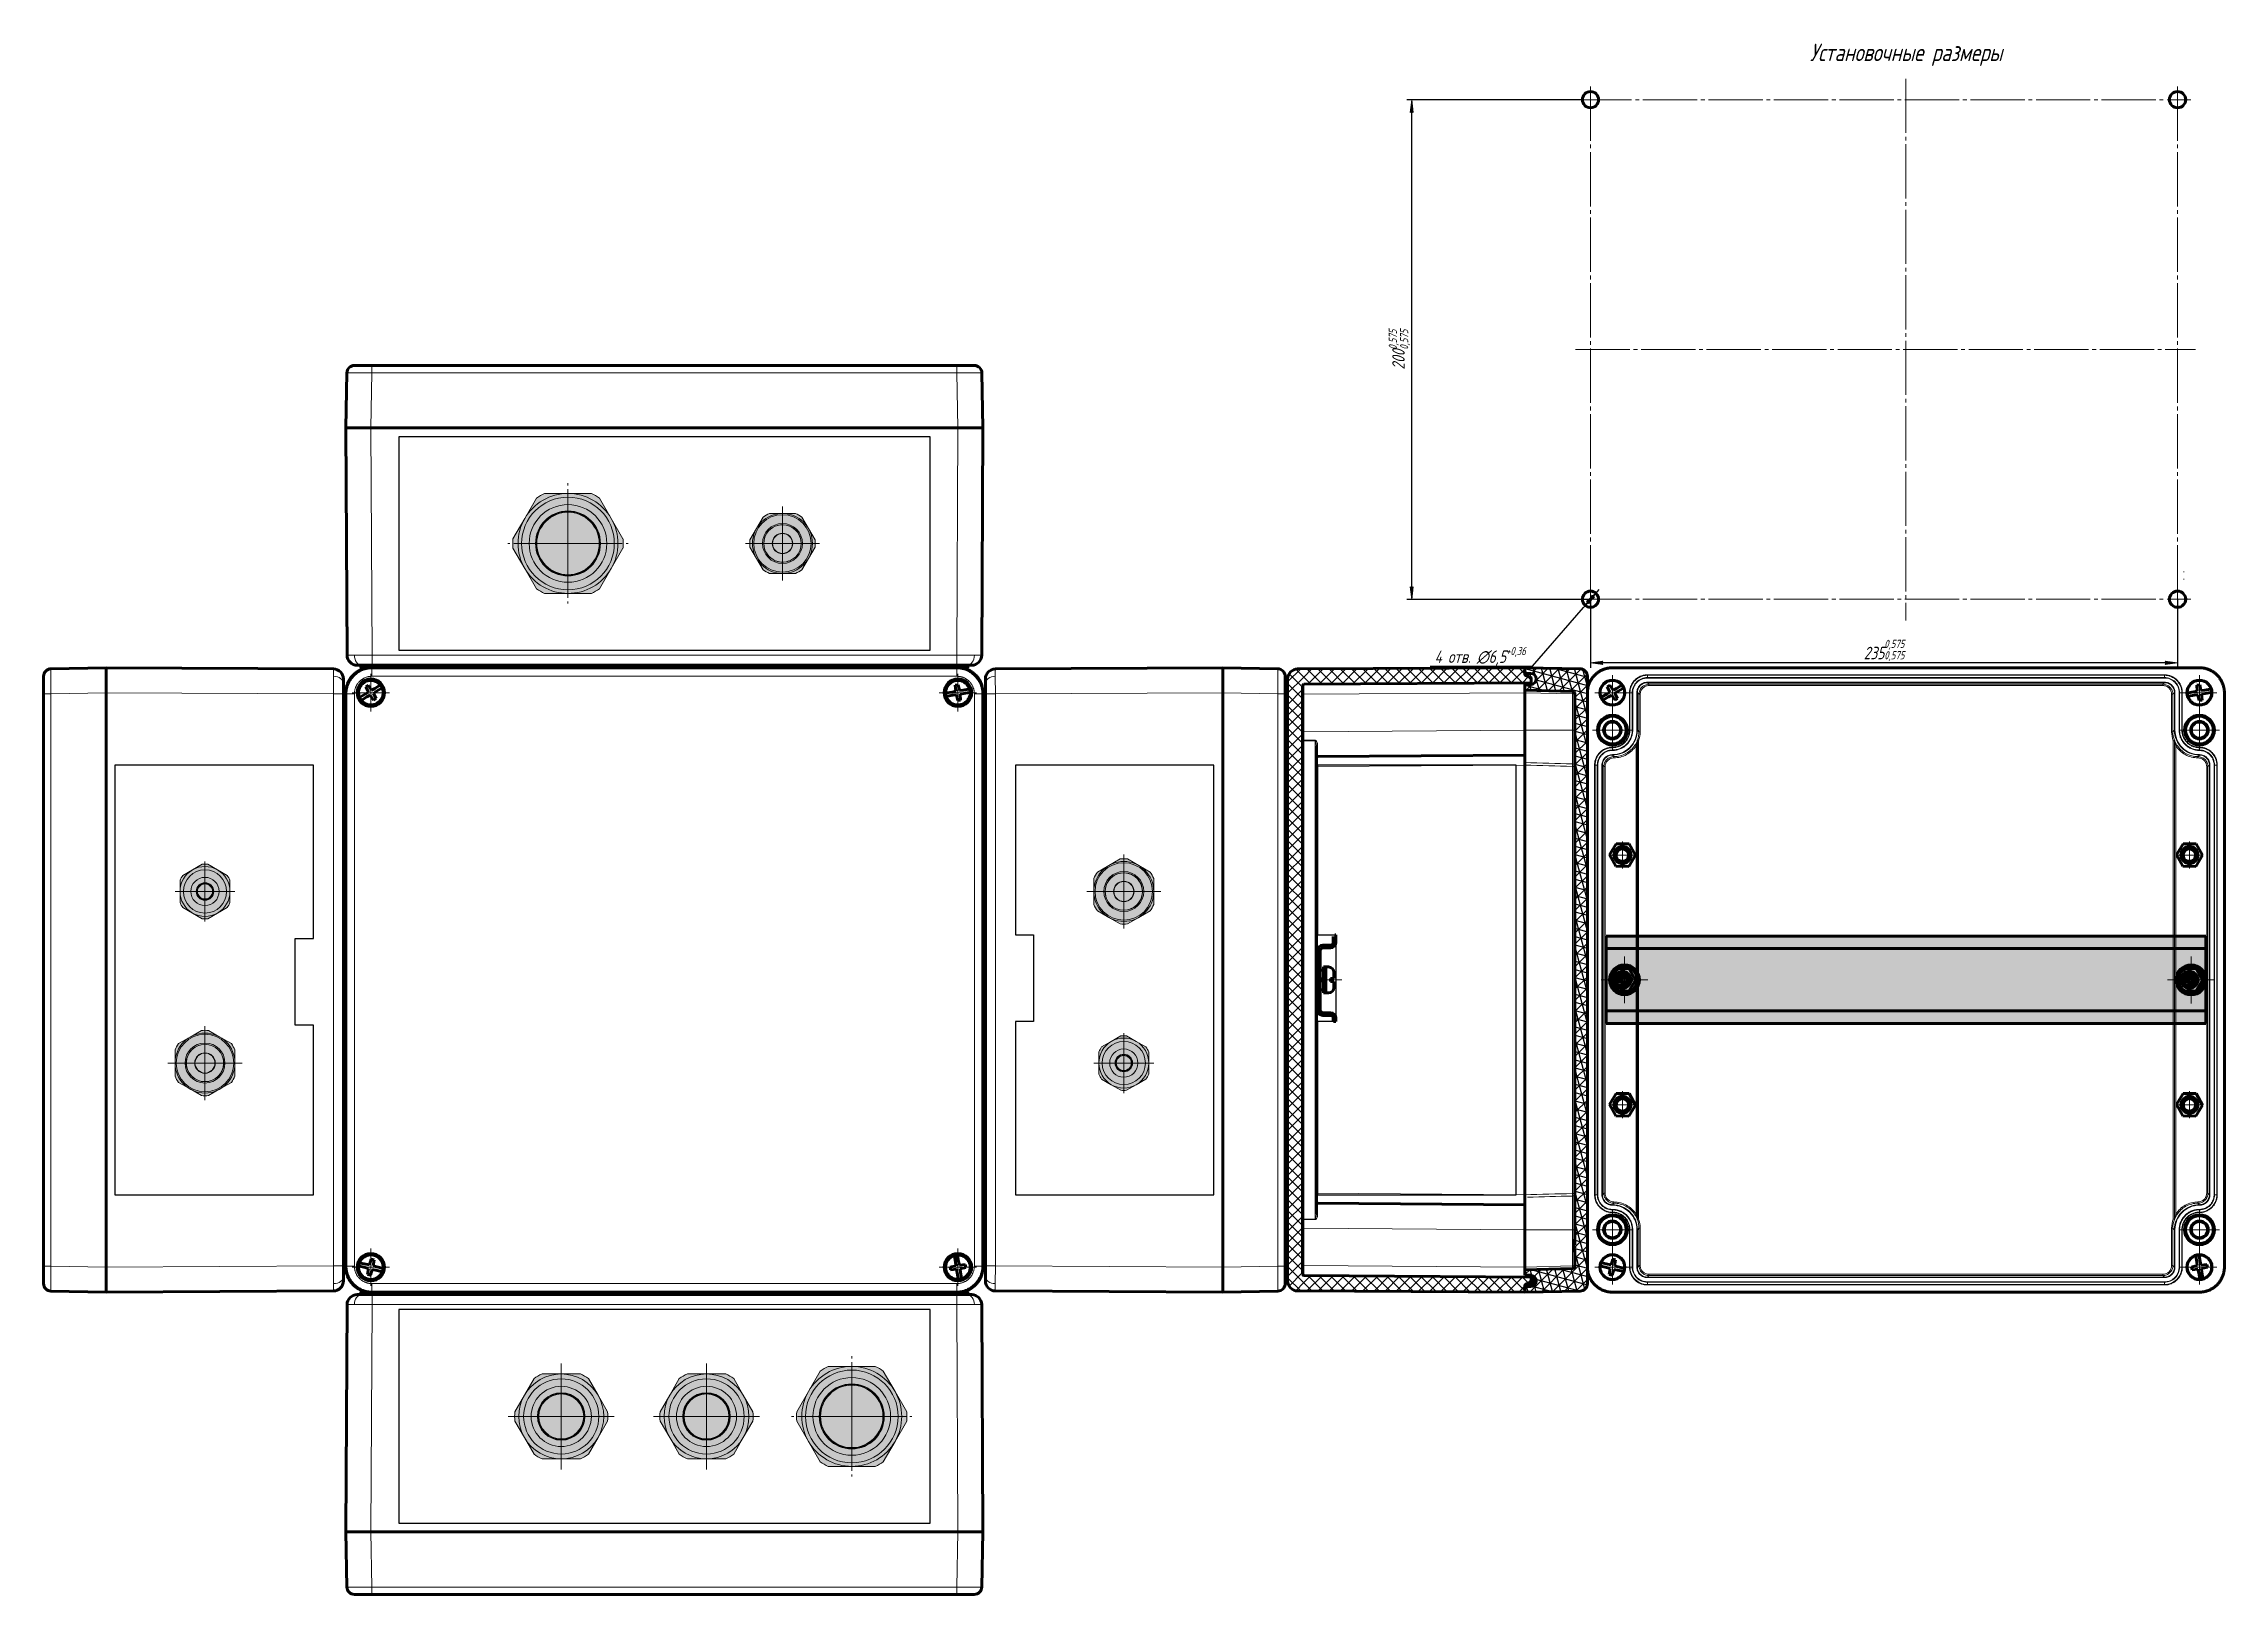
# Model space of a CAD drawing. Header units: millimetres. Extents: x -248 to 624, y -246 to 375.
import ezdxf

# ---------------------------------------------------------------- set-up
doc = ezdxf.new("R2010")
doc.units = ezdxf.units.MM
for name, pattern in [('K5LT_AXLED', [26.227272, 21.727272, -1.5, 1.5, -1.5]), ('K5LT_BASIC', [0]), ('K5LT_THIN', [0])]:
    doc.linetypes.add(name, pattern=pattern)
doc.layers.add('Системный слой', color=7, linetype='Continuous')
doc.styles.add('KDIMTEXTSTYLE', font='GOST_AU.SHX', dxfattribs={"width": 0.96, "oblique": 15, "height": 5})
doc.styles.add('KTEXTSTYLE', font='GOST_AU.SHX', dxfattribs={"width": 0.96, "height": 5})
doc.dimstyles.new('KDIMSTYLE (1.00)', dxfattribs={"dimtxt": 5, "dimasz": 1, "dimexe": 2, "dimexo": 0, "dimgap": 1, "dimtad": 1, "dimtxsty": 'KDIMTEXTSTYLE', "dimsah": 1, "dimcen": 0, "dimdle": 1, "dimazin": 3, "dimtfac": 0.667, "dimtmove": 0, "dimatfit": 3, "dimtvp": 1})

# ---------------------------------------------------------------- blocks, each defined once
blk = doc.blocks.new('VP.262512_topside')
at = {"layer": 'Системный слой', "color": 7, "linetype": 'K5LT_THIN', "lineweight": 18}
for p, q in [((-117.5, 125), (-117.08, 124.58)), ((-117.08, 124.58), (-117.08, 121.58)), ((-117.08, 124.58), (117.08, 124.58)), ((117.08, 124.58), (117.5, 125)), ((117.08, 124.58), (117.08, 121.58)), ((-127.08, 114.58), (-127.5, 115)), ((-127.08, -114.58), (-127.08, 114.58)), ((-127.08, 114.58), (-124.08, 114.58)), ((-124.08, 114.58), (-124.08, -114.58)), ((117.08, 121.58), (-117.08, 121.58)), ((124.08, 114.58), (127.08, 114.58)), ((124.08, -114.58), (124.08, 114.58)), ((127.5, 115), (127.08, 114.58)), ((127.08, 114.58), (127.08, -114.58)), ((-127.5, -115), (-127.08, -114.58)), ((-127.08, -114.58), (-124.08, -114.58)), ((-117.08, -121.58), (-117.08, -124.58)), ((-117.08, -121.58), (117.08, -121.58)), ((117.08, -121.58), (117.08, -124.58)), ((124.08, -114.58), (127.08, -114.58)), ((127.08, -114.58), (127.5, -115)), ((-117.08, -124.58), (-117.5, -125)), ((117.08, -124.58), (-117.08, -124.58)), ((117.5, -125), (117.08, -124.58))]:
    blk.add_line(p, q, dxfattribs=at)
at = {"layer": 'Системный слой', "color": 150, "linetype": 'K5LT_BASIC', "lineweight": 60, "true_color": 0x0080ff}
for p, q in [((117.5, 125), (-117.5, 125)), ((-127.5, 115), (-127.5, -115)), ((-119.76, 114.43), (-121.68, 113.31)), ((-118.51, 115.26), (-119.76, 114.43)), ((-118.55, 117.98), (-119.58, 117.37)), ((-119.58, 117.37), (-118.51, 115.26)), ((-119.1, 113.31), (-117.76, 113.99)), ((-117.24, 116.01), (-118.55, 117.98)), ((-117.76, 113.99), (-116.45, 112.02)), ((-115.9, 116.69), (-117.24, 116.01)), ((-116.49, 114.74), (-115.24, 115.57)), ((-115.42, 112.63), (-116.49, 114.74)), ((-113.98, 117.82), (-115.9, 116.69)), ((-115.24, 115.57), (-113.32, 116.69)), ((-113.72, 117.97), (-113.98, 117.82)), ((-113.72, 117.97), (-113.65, 118.01)), ((-113.06, 116.85), (-113.32, 116.69)), ((-112.99, 116.89), (-113.06, 116.85)), ((112.61, 114.86), (112.69, 114.87)), ((112.69, 114.87), (112.99, 114.92)), ((112.9, 113.59), (112.82, 113.58)), ((112.9, 113.59), (113.2, 113.64)), ((115.19, 115.28), (112.99, 114.92)), ((113.2, 113.64), (115.4, 114)), ((116.65, 115.61), (115.19, 115.28)), ((115.4, 114), (116.89, 114.15)), ((117.59, 118.16), (116.41, 117.96)), ((116.41, 117.96), (116.65, 115.61)), ((116.89, 114.15), (117.41, 111.84)), ((118.11, 115.85), (117.59, 118.16)), ((119.6, 116), (118.11, 115.85)), ((118.35, 114.39), (119.81, 114.72)), ((118.59, 112.04), (118.35, 114.39)), ((121.8, 116.36), (119.6, 116)), ((119.81, 114.72), (122.01, 115.08)), ((122.1, 116.41), (121.8, 116.36)), ((122.31, 115.13), (122.01, 115.08)), ((122.1, 116.41), (122.18, 116.42)), ((122.39, 115.14), (122.31, 115.13)), ((127.5, -115), (127.5, 115)), ((-122.01, 113.11), (-121.94, 113.15)), ((-121.94, 113.15), (-121.68, 113.31)), ((-121.28, 112.03), (-121.35, 111.99)), ((-121.28, 112.03), (-121.02, 112.18)), ((-121.02, 112.18), (-119.1, 113.31)), ((-116.45, 112.02), (-115.42, 112.63)), ((117.41, 111.84), (118.59, 112.04)), ((-122.06, -113.24), (-121.99, -113.26)), ((-121.99, -113.26), (-121.69, -113.33)), ((-119.52, -113.85), (-121.69, -113.33)), ((-117.36, -111.85), (-118.05, -114.11)), ((-116.2, -112.12), (-117.36, -111.85)), ((-116.61, -114.45), (-116.2, -112.12)), ((116.05, -110.41), (116.03, -110.34)), ((116.05, -110.41), (116.1, -110.71)), ((116.1, -110.71), (116.48, -112.91)), ((116.48, -112.91), (116.65, -114.4)), ((117.31, -110.11), (117.33, -110.19)), ((117.33, -110.19), (117.38, -110.49)), ((117.76, -112.69), (117.38, -110.49)), ((118.1, -114.15), (117.76, -112.69)), ((-122.29, -114.53), (-122.37, -114.51)), ((-122.29, -114.53), (-121.99, -114.6)), ((-121.99, -114.6), (-119.83, -115.11)), ((-119.83, -115.11), (-118.39, -115.55)), ((-118.05, -114.11), (-119.52, -113.85)), ((-118.39, -115.55), (-118.8, -117.88)), ((-118.8, -117.88), (-117.64, -118.15)), ((-117.64, -118.15), (-116.95, -115.89)), ((-116.95, -115.89), (-115.48, -116.15)), ((-115.17, -114.89), (-116.61, -114.45)), ((-115.48, -116.15), (-113.31, -116.67)), ((-113.01, -115.4), (-115.17, -114.89)), ((-113.01, -116.74), (-113.31, -116.67)), ((-112.71, -115.47), (-113.01, -115.4)), ((-112.94, -116.76), (-113.01, -116.74)), ((-112.71, -115.47), (-112.63, -115.49)), ((116.65, -114.4), (114.34, -114.94)), ((114.34, -114.94), (114.55, -116.12)), ((114.55, -116.12), (116.9, -115.85)), ((116.9, -115.85), (117.24, -117.31)), ((117.24, -117.31), (117.62, -119.51)), ((117.67, -119.81), (117.62, -119.51)), ((117.69, -119.89), (117.67, -119.81)), ((120.45, -113.88), (118.1, -114.15)), ((118.35, -115.6), (120.66, -115.06)), ((118.52, -117.09), (118.35, -115.6)), ((118.9, -119.29), (118.52, -117.09)), ((118.95, -119.59), (118.9, -119.29)), ((118.95, -119.59), (118.97, -119.66)), ((120.66, -115.06), (120.45, -113.88)), ((-117.5, -125), (117.5, -125))]:
    blk.add_line(p, q, dxfattribs=at)
at = {"layer": 'Системный слой', "color": 30, "linetype": 'K5LT_AXLED', "lineweight": 18, "true_color": 0xff8000}
for p, q in [((-117.5, 115), (-117.5, 122.5)), ((117.5, 115), (117.5, 122.5)), ((-117.5, 115), (-125, 115)), ((-117.5, 115), (-110, 115)), ((-117.5, 115), (-117.5, 107.5)), ((117.5, 115), (110, 115)), ((117.5, 115), (125, 115)), ((117.5, 115), (117.5, 107.5)), ((-117.5, -115), (-117.5, -107.5)), ((117.5, -115), (117.5, -107.5)), ((-117.5, -115), (-125, -115)), ((-117.5, -115), (-110, -115)), ((-117.5, -115), (-117.5, -122.5)), ((117.5, -115), (110, -115)), ((117.5, -115), (125, -115)), ((117.5, -115), (117.5, -122.5))]:
    blk.add_line(p, q, dxfattribs=at)
at = {"layer": 'Системный слой', "color": 150, "linetype": 'K5LT_BASIC', "lineweight": 60, "true_color": 0x0080ff}
for centre, radius in [((-117.5, 115), 5), ((117.5, 115), 5), ((-117.5, -115), 5.5), ((-117.5, -115), 5.24), ((-117.5, -115), 5), ((117.5, -115), 5.5), ((117.5, -115), 5.24), ((117.5, -115), 5)]:
    blk.add_circle(centre, radius, dxfattribs=at)
for centre, radius, start, end in [((-117.5, 115), 5.5, 270, 180), ((-117.5, 115), 5.5, 180, 270), ((-117.5, 115), 5.24, 90, 180), ((-117.5, 115), 5.24, 180, 90), ((-117.5, 115), 4.89, 22.71182, 37.98922), ((117.5, 115), 5.5, 270, 180), ((117.5, 115), 5.5, 180, 270), ((117.5, 115), 5.24, 180, 90), ((117.5, 115), 5.24, 90, 180), ((117.5, 115), 4.89, 181.62921, 189.26791), ((117.5, 115), 4.89, 189.26791, 196.90661), ((117.5, 115), 4.89, 1.62921, 16.90661), ((-117.5, 115), 4.89, 202.71182, 210.35052), ((-117.5, 115), 4.89, 210.35052, 217.98922), ((-117.5, -115), 4.89, 158.95387, 166.59257), ((117.5, -115), 4.89, 92.19028, 107.46768), ((-117.5, -115), 4.89, 166.59257, 174.23127), ((-117.5, -115), 4.89, 338.95387, 354.23127), ((117.5, -115), 4.89, 272.19028, 279.82898), ((117.5, -115), 4.89, 279.82898, 287.46768)]:
    blk.add_arc(centre, radius, start, end, dxfattribs=at)
at = {"layer": 'Системный слой', "color": 7, "linetype": 'K5LT_THIN', "lineweight": 18}
for centre, start, end in [((-117.5, 115), 38.11613, 202.58491), ((-117.5, 115), 218.11613, 22.58491), ((117.5, 115), 17.03351, 181.5023), ((117.5, 115), 197.03351, 1.5023), ((-117.5, -115), 354.35818, 158.82697), ((117.5, -115), 107.59459, 272.06338), ((117.5, -115), 287.59459, 92.06338), ((-117.5, -115), 174.35818, 338.82697)]:
    blk.add_arc(centre, 4.81, start, end, dxfattribs=at)
at = {"layer": 'Системный слой', "color": 150, "linetype": 'K5LT_BASIC', "lineweight": 60, "true_color": 0x0080ff}
for points in [[(-127.5, 115), (-127.5, 120.86), (-123.36, 125), (-117.5, 125)], [(117.5, 125), (123.36, 125), (127.5, 120.86), (127.5, 115)], [(-117.5, -125), (-123.36, -125), (-127.5, -120.86), (-127.5, -115)], [(127.5, -115), (127.5, -120.86), (123.36, -125), (117.5, -125)]]:
    blk.add_rational_spline(points, [1, 0.804824712256, 0.804824712256, 1], degree=3, dxfattribs=at)
at = {"layer": 'Системный слой', "color": 7, "linetype": 'K5LT_THIN', "lineweight": 18}
for points, weights in [([(-127.08, 114.58), (-127.08, 120.43), (-122.93, 124.58), (-117.08, 124.58)], [1, 0.804824712256, 0.804824712256, 1]), ([(117.08, 124.58), (122.93, 124.58), (127.08, 120.43), (127.08, 114.58)], [1, 0.804824712256, 0.804824712256, 1]), ([(-117.08, 121.58), (-121.18, 121.58), (-124.08, 118.68), (-124.08, 114.58)], [1, 0.804824712256, 0.804824712256, 1]), ([(-121.68, 113.31), (-124.28, 119.73), (-118.3, 123.23), (-113.98, 117.82)], [1, 0.429396510113, 0.429396510113, 1]), ([(-113.32, 116.69), (-110.72, 110.27), (-116.7, 106.77), (-121.02, 112.18)], [1, 0.429396510113, 0.429396510113, 1]), ([(112.99, 114.92), (112.87, 121.85), (119.71, 122.97), (121.8, 116.36)], [1, 0.429396510113, 0.429396510113, 1]), ([(122.01, 115.08), (122.13, 108.15), (115.29, 107.03), (113.2, 113.64)], [1, 0.429396510113, 0.429396510113, 1]), ([(124.08, 114.58), (124.08, 118.68), (121.18, 121.58), (117.08, 121.58)], [1, 0.804824712256, 0.804824712256, 1]), ([(-121.69, -113.33), (-119.13, -106.89), (-112.39, -108.5), (-113.01, -115.4)], [1, 0.429396510113, 0.429396510113, 1]), ([(117.62, -119.51), (110.69, -119.7), (109.51, -112.87), (116.1, -110.71)], [1, 0.429396510113, 0.429396510113, 1]), ([(117.38, -110.49), (124.31, -110.3), (125.49, -117.13), (118.9, -119.29)], [1, 0.429396510113, 0.429396510113, 1]), ([(-117.08, -124.58), (-122.93, -124.58), (-127.08, -120.43), (-127.08, -114.58)], [1, 0.804824712256, 0.804824712256, 1]), ([(-124.08, -114.58), (-124.08, -118.68), (-121.18, -121.58), (-117.08, -121.58)], [1, 0.804824712256, 0.804824712256, 1]), ([(-113.31, -116.67), (-115.87, -123.11), (-122.61, -121.5), (-121.99, -114.6)], [1, 0.429396510113, 0.429396510113, 1]), ([(127.08, -114.58), (127.08, -120.43), (122.93, -124.58), (117.08, -124.58)], [1, 0.804824712256, 0.804824712256, 1]), ([(117.08, -121.58), (121.18, -121.58), (124.08, -118.68), (124.08, -114.58)], [1, 0.804824712256, 0.804824712256, 1])]:
    blk.add_rational_spline(points, weights, degree=3, dxfattribs=at)
blk = doc.blocks.new('VZ-N32_exe')
at = {"true_color": 0xffffff}
blk.add_hatch(color=7, dxfattribs=at).paths.add_polyline_path([(22.02, -1.86), (22.02, 1.86), (12.62, 18.14), (9.4, 20), (-9.4, 20), (-12.62, 18.14), (-22.02, 1.86), (-22.02, -1.86), (-12.62, -18.14), (-9.4, -20), (9.4, -20), (12.62, -18.14)])
at = {"color": 150, "linetype": 'K5LT_BASIC', "lineweight": 0, "true_color": 0x0080ff}
for p, q in [((-17.32, 10), (-12.62, 18.14)), ((-9.4, 20), (0, 20)), ((0, 20), (9.4, 20)), ((12.62, 18.14), (17.32, 10)), ((-22.02, 1.86), (-17.32, 10)), ((17.32, 10), (22.02, 1.86)), ((-17.32, -10), (-22.02, -1.86)), ((22.02, -1.86), (17.32, -10)), ((-12.62, -18.14), (-17.32, -10)), ((17.32, -10), (12.62, -18.14)), ((0, -20), (-9.4, -20)), ((9.4, -20), (0, -20))]:
    blk.add_line(p, q, dxfattribs=at)
at = {"color": 30, "linetype": 'K5LT_AXLED', "lineweight": 18, "true_color": 0xff8000}
for q in [(0, 24.1), (-24.1, 0), (24.1, 0), (0, -24.1)]:
    blk.add_line((0, 0), q, dxfattribs=at)
at = {"color": 7, "linetype": 'K5LT_THIN', "lineweight": 0}
for radius in [18.55, 13]:
    blk.add_circle((0, 0), radius, dxfattribs=at)
at = {"color": 150, "linetype": 'K5LT_BASIC', "lineweight": 0, "true_color": 0x0080ff}
for radius in [15.55, 12.8, 12.5]:
    blk.add_circle((0, 0), radius, dxfattribs=at)
for radius, start, end in [(20, 90, 150), (22.1, 115.17976, 124.82024), (20, 30, 90), (22.1, 55.17976, 64.82024), (20, 150, 210), (20, 330, 30), (22.1, 175.17976, 184.82024), (22.1, 355.17976, 4.82024), (20, 210, 270), (20, 270, 330), (22.1, 235.17976, 244.82024), (22.1, 295.17976, 304.82024)]:
    blk.add_arc((0, 0), radius, start, end, dxfattribs=at)
blk = doc.blocks.new('VZ-N16_exe')
at = {"true_color": 0xffffff}
blk.add_hatch(color=7, dxfattribs=at).paths.add_polyline_path([(13.02, -1.45), (13.02, 1.45), (7.77, 10.55), (5.25, 12), (-5.25, 12), (-7.77, 10.55), (-13.02, 1.45), (-13.02, -1.45), (-7.77, -10.55), (-5.34, -11.96), (5.25, -12), (7.77, -10.55)])
at = {"color": 150, "linetype": 'K5LT_BASIC', "lineweight": 0, "true_color": 0x0080ff}
for p, q in [((-7.77, 10.55), (-10.39, 6)), ((0, 12), (-5.25, 12)), ((5.25, 12), (0, 12)), ((10.39, 6), (7.77, 10.55)), ((-10.39, 6), (-13.02, 1.45)), ((13.02, 1.45), (10.39, 6)), ((-13.02, -1.45), (-10.39, -6)), ((-10.39, -6), (-7.77, -10.55)), ((7.77, -10.55), (10.39, -6)), ((10.39, -6), (13.02, -1.45)), ((-5.25, -12), (0, -12)), ((0, -12), (5.25, -12))]:
    blk.add_line(p, q, dxfattribs=at)
at = {"color": 30, "linetype": 'K5LT_AXLED', "lineweight": 18, "true_color": 0xff8000}
for p, q in [((0, 0), (0, 14.83)), ((-14.83, 0), (0, 0)), ((0, -14.83), (0, 0)), ((0, 0), (14.83, 0))]:
    blk.add_line(p, q, dxfattribs=at)
at = {"color": 150, "linetype": 'K5LT_BASIC', "lineweight": 0, "true_color": 0x0080ff}
for radius in [12, 11.5, 8, 7.5, 4.1, 4]:
    blk.add_circle((0, 0), radius, dxfattribs=at)
for start, end in [(113.6475, 126.3525), (53.6475, 66.3525), (173.6475, 186.3525), (353.6475, 6.3525), (233.6475, 246.3525), (293.6475, 306.3525)]:
    blk.add_arc((0, 0), 13.1, start, end, dxfattribs=at)
at = {"color": 7, "linetype": 'K5LT_THIN', "lineweight": 0}
blk.add_arc((0, 0), 7.46, 20, 290, dxfattribs=at)
blk = doc.blocks.new('VP.262512_downside')
at = {"color": 7, "true_color": 0xffffff}
blk.add_lwpolyline([(0, 0), (212.73, 0), (212.73, 85.5), (0, 85.5), (0, 0)], dxfattribs=at)
at = {"layer": 'Системный слой', "color": 150, "linetype": 'K5LT_BASIC', "lineweight": 60, "true_color": 0x0080ff}
for p, q in [((-10.71, 114), (-17.71, 114)), ((223.44, 114), (-10.71, 114)), ((230.44, 114), (223.44, 114)), ((-20.71, 111.06), (-21.14, 89)), ((233.86, 89), (233.44, 111.06)), ((-21.14, 89), (-11.14, 89)), ((-21.12, 89), (-20.65, -2.02)), ((223.87, 89), (-11.14, 89)), ((223.87, 89), (233.86, 89)), ((233.85, 89), (233.37, -2.02)), ((-16.65, -6), (-16.65, -6)), ((-14.89, -6), (-16.65, -6)), ((-16.65, -6), (-16.65, -6)), ((-16.65, -6), (-16.65, -6)), ((-16.65, -6), (-16.65, -6)), ((-15.23, -6), (-15.18, -6)), ((-15.23, -6), (-15.11, -6)), ((-15.23, -6), (-15.1, -6)), ((-15.23, -6), (-15.21, -6)), ((-14.94, -6), (-15.18, -6)), ((-15.12, -6.9), (-15.13, -6.1)), ((-14.84, -6), (-15.11, -6)), ((-14.89, -6), (-15.11, -6)), ((-14.86, -6), (-15.02, -6)), ((-14.61, -7), (-15.02, -7)), ((-14.61, -7), (-15.02, -7)), ((-14.84, -6), (-15.01, -6)), ((-10.65, -6), (-14.89, -6)), ((-14.77, -6), (-14.88, -6)), ((-14.77, -6), (-14.88, -6)), ((-14.86, -6), (-14.88, -6)), ((-14.77, -6), (-14.44, -6)), ((-14.77, -6), (-14.45, -6)), ((-14.77, -6), (-14.54, -6)), ((-14.77, -6), (-14.54, -6)), ((-14.76, -6), (-14.45, -6)), ((-14.76, -6), (-14.44, -6)), ((-13.62, -7), (-14.61, -7)), ((-13.75, -6), (-13.82, -6)), ((-3.02, -7), (-13.62, -7)), ((223.38, -6), (-10.65, -6)), ((-3.12, -6.9), (-3.13, -6.1)), ((-1.65, -7), (-3.02, -7)), ((-2.61, -7), (-3.02, -7)), ((-3.02, -7), (-3.02, -7)), ((-2.76, -6), (-2.75, -6)), ((-1.64, -7), (-2.61, -7)), ((-0.66, -7), (-1.65, -7)), ((-1.64, -6.1), (-1.64, -6.9)), ((-0.66, -7), (-1.64, -7)), ((-1.5, -6), (-1.23, -6)), ((-0.25, -7), (-0.66, -7)), ((-0.25, -7), (-0.66, -7)), ((-0.25, -7), (-0.25, -7)), ((-0.2, -6), (-0.2, -6)), ((-0.16, -6), (-0.16, -6)), ((-0.15, -6.9), (-0.14, -6.1)), ((212.88, -6.9), (212.87, -6.1)), ((213.39, -7), (212.98, -7)), ((213.39, -7), (212.98, -7)), ((214.36, -7), (213.39, -7)), ((214.36, -7), (213.39, -7)), ((214.23, -6), (213.96, -6)), ((214.36, -6.9), (214.36, -6.1)), ((215.34, -7), (214.36, -7)), ((215.75, -7), (214.38, -7)), ((215.75, -7), (215.34, -7)), ((215.49, -6), (215.48, -6)), ((226.35, -7), (215.75, -7)), ((215.85, -6.9), (215.86, -6.1)), ((227.62, -6), (223.38, -6)), ((227.34, -7), (226.35, -7)), ((227.49, -6), (227.17, -6)), ((227.49, -6), (227.17, -6)), ((227.49, -6), (227.18, -6)), ((227.49, -6), (227.18, -6)), ((227.49, -6), (227.27, -6)), ((227.49, -6), (227.27, -6)), ((227.75, -7), (227.34, -7)), ((227.75, -7), (227.34, -7)), ((227.49, -6), (227.61, -6)), ((227.49, -6), (227.61, -6)), ((227.57, -6), (227.87, -6)), ((227.57, -6), (227.84, -6)), ((227.59, -6), (227.75, -6)), ((227.59, -6), (227.75, -6)), ((229.38, -6), (227.62, -6)), ((227.75, -7), (227.75, -7)), ((227.75, -7), (227.75, -7)), ((227.8, -6), (227.96, -6)), ((227.96, -6), (227.83, -6)), ((227.96, -6), (227.84, -6)), ((227.86, -6.1), (227.85, -6.9)), ((227.96, -6), (227.91, -6)), ((227.96, -6), (227.91, -6))]:
    blk.add_line(p, q, dxfattribs=at)
at = {"layer": 'Системный слой', "color": 7, "linetype": 'K5LT_THIN', "lineweight": 18}
for p, q in [((-10.71, 114), (-10.71, 111.06)), ((223.44, 114), (223.44, 111.06)), ((-11.14, 89), (-10.71, 111.06)), ((-10.71, 111.06), (223.44, 111.06)), ((223.44, 111.06), (223.87, 89)), ((-10.65, -2.02), (-11.12, 89)), ((223.85, 89), (223.38, -2.02)), ((-13.63, -6), (-13.63, -6.1)), ((-13.63, -6.1), (-3.13, -6.1)), ((-13.62, -6.9), (-13.63, -6.1)), ((-13.62, -7), (-13.62, -6.9)), ((-3.12, -6.9), (-13.62, -6.9)), ((-10.65, -6), (-10.65, -2.02)), ((-10.65, -2.02), (223.38, -2.02)), ((-1.64, -6.1), (-1.64, -6)), ((214.36, -6), (214.36, -6.1)), ((226.35, -6.9), (215.85, -6.9)), ((215.86, -6.1), (226.36, -6.1)), ((223.38, -2.02), (223.38, -6)), ((226.35, -6.9), (226.36, -6.1)), ((226.35, -7), (226.35, -6.9)), ((226.36, -6), (226.36, -6.1))]:
    blk.add_line(p, q, dxfattribs=at)
at = {"layer": 'Системный слой', "color": 150, "linetype": 'K5LT_BASIC', "lineweight": 60, "true_color": 0x0080ff}
for centre, radius, start, end in [((-17.71, 111), 3, 90, 178.9), ((230.44, 111), 3, 1.1, 90), ((-16.65, -2), 4, 180.3, 270), ((-3.23, -6.1), 0.1, 1, 90), ((-3.02, -6.9), 0.1, 181, 270), ((-0.25, -6.9), 0.1, 270, 359), ((-0.04, -6.1), 0.1, 90, 179), ((-0.04, -6.1), 0.1, 90, 179), ((212.77, -6.1), 0.1, 1, 90), ((212.98, -6.9), 0.1, 181, 270), ((215.75, -6.9), 0.1, 270, 359), ((215.96, -6.1), 0.1, 90, 179), ((229.38, -2), 4, 270.00007, 359.7), ((229.38, -2), 4, 270, 270.00007)]:
    blk.add_arc(centre, radius, start, end, dxfattribs=at)
at = {"layer": 'Системный слой', "color": 7, "linetype": 'K5LT_THIN', "lineweight": 18}
for centre, major_axis, start_param, end_param in [((-14.89, -2), (0, -4), 4.719794, 6.283185), ((-14.77, -6.1), (0, 0.1), 4.737069, 6.283185), ((-14.61, -6.9), (0, -0.1), 4.737069, 6.283185), ((-2.77, -6.1), (0, 0.1), 4.737069, 6.283185), ((-2.61, -6.9), (0, -0.1), 4.737069, 6.283184), ((-0.66, -6.9), (0, 0.1), 3.141593, 4.687709), ((-0.51, -6.1), (0, 0.1), 0, 1.546116), ((-0.51, -6.1), (0, 0.1), 0, 0.011508), ((213.23, -6.1), (0, 0.1), 4.737069, 6.283185), ((213.39, -6.9), (0, -0.1), 4.737069, 6.283184), ((215.34, -6.9), (0, 0.1), 3.141593, 4.687709), ((215.49, -6.1), (0, 0.1), 0, 1.546116), ((227.34, -6.9), (0, 0.1), 3.141594, 4.687709), ((227.49, -6.1), (0, 0.1), 0, 1.546116), ((227.62, -2), (0, 4), 3.141593, 4.704984)]:
    blk.add_ellipse(centre, major_axis=major_axis, ratio=0.707107, start_param=start_param, end_param=end_param, dxfattribs=at)
at = {"layer": 'Системный слой', "color": 150, "linetype": 'K5LT_BASIC', "lineweight": 60, "true_color": 0x0080ff}
for centre, major_axis, start_param, end_param in [((-15.23, -6.1), (0, 0.1), 4.72986, 6.283183), ((227.96, -6.1), (0, -0.1), 3.141593, 4.694918)]:
    blk.add_ellipse(centre, major_axis=major_axis, ratio=1, start_param=start_param, end_param=end_param, dxfattribs=at)
at = {"layer": 'Системный слой', "color": 7, "linetype": 'K5LT_THIN', "lineweight": 18}
for points in [[(-20.71, 111.06), (-20.71, 111.09), (-16.57, 111.09), (-10.71, 111.06)], [(223.44, 111.06), (229.3, 111.09), (233.44, 111.09), (233.44, 111.06)]]:
    blk.add_rational_spline(points, [1, 0.804824712256, 0.804824712256, 1], degree=3, dxfattribs=at)
for points in [[(-20.65, -2.02), (-20.65, -2.02), (-20.36, -2.03), (-19.33, -2.03), (-18.59, -2.03), (-17.72, -2.03)], [(-17.72, -2.03), (-16.84, -2.03), (-15.78, -2.03), (-13.37, -2.03), (-12.03, -2.02), (-10.65, -2.02)], [(223.38, -2.02), (224.76, -2.02), (226.1, -2.03), (228.5, -2.03), (229.57, -2.03), (230.45, -2.03)], [(230.45, -2.03), (231.32, -2.03), (232.06, -2.03), (233.09, -2.03), (233.37, -2.02), (233.37, -2.02)]]:
    blk.add_open_spline(points, degree=3, knots=[0, 0, 0, 0, 0.5, 0.5, 1, 1, 1, 1], dxfattribs=at)
at = {"layer": 'Системный слой', "color": 150, "linetype": 'K5LT_BASIC', "lineweight": 60, "true_color": 0x0080ff}
for points, knots in [([(-15.23, -6), (-15.21, -6), (-15.18, -6.01), (-15.14, -6.05), (-15.13, -6.07), (-15.13, -6.1)], [0, 0, 0, 0, 0.5, 0.5, 1, 1, 1, 1]), ([(-15.02, -7), (-15.04, -7), (-15.07, -6.99), (-15.11, -6.95), (-15.12, -6.93), (-15.12, -6.9)], [0, 0, 0, 0, 0.5, 0.5, 1, 1, 1, 1]), ([(-3.03, -7), (-3.03, -7), (-3.03, -7), (-3.03, -7), (-3.03, -7), (-3.03, -7), (-3.02, -7), (-3.02, -7), (-3.02, -7), (-3.02, -7), (-3.02, -7), (-3.02, -7)], [2.141056, 2.141056, 2.141056, 2.141056, 2.292975, 2.292975, 2.596815, 2.596815, 3.031039, 3.031039, 3.204494, 3.204494, 3.625097, 3.625097, 3.625097, 3.625097]), ([(-2.77, -6), (-2.77, -6), (-2.77, -6), (-2.76, -6), (-2.76, -6), (-2.76, -6), (-2.76, -6), (-2.76, -6), (-2.76, -6), (-2.76, -6), (-2.76, -6), (-2.76, -6), (-2.76, -6), (-2.75, -6), (-2.76, -6), (-2.75, -6), (-2.75, -6), (-2.75, -6), (-2.74, -6), (-2.73, -6), (-2.73, -6), (-2.73, -6), (-2.73, -6), (-2.72, -6), (-2.72, -6), (-2.72, -6), (-2.71, -6), (-2.71, -6), (-2.71, -6), (-2.7, -6), (-2.7, -6), (-2.7, -6), (-2.69, -6), (-2.69, -6), (-2.69, -6), (-2.69, -6)], [0.01927, 0.01927, 0.01927, 0.01927, 0.019314, 0.019314, 0.048815, 0.048815, 0.097629, 0.097629, 0.195258, 0.195258, 0.390516, 0.390516, 0.781032, 0.781032, 1.253123, 1.253123, 1.725215, 1.725215, 2.197306, 2.197306, 2.669397, 2.669397, 3.141488, 3.141488, 3.613579, 3.613579, 4.085671, 4.085671, 4.557762, 4.557762, 5.029853, 5.029853, 5.501944, 5.501944, 5.803668, 5.803668, 5.803668, 5.803668]), ([(-1.64, -6.9), (-1.64, -6.93), (-1.64, -6.95), (-1.64, -6.99), (-1.64, -7), (-1.64, -7)], [0, 0, 0, 0, 0.5, 0.5, 1, 1, 1, 1]), ([(212.97, -7), (212.97, -7), (212.97, -7), (212.97, -7), (212.97, -7), (212.97, -7), (212.98, -7), (212.98, -7), (212.98, -7), (212.98, -7), (212.98, -7), (212.98, -7)], [2.141056, 2.141056, 2.141056, 2.141056, 2.292975, 2.292975, 2.596815, 2.596815, 3.204494, 3.204494, 3.405823, 3.405823, 3.625097, 3.625097, 3.625097, 3.625097]), ([(214.36, -7), (214.36, -7), (214.36, -6.99), (214.36, -6.95), (214.36, -6.93), (214.36, -6.9)], [0, 0, 0, 0, 0.5, 0.5, 1, 1, 1, 1]), ([(227.85, -6.9), (227.85, -6.93), (227.84, -6.95), (227.8, -6.99), (227.77, -7), (227.75, -7)], [0, 0, 0, 0, 0.5, 0.5, 1, 1, 1, 1]), ([(227.96, -6), (227.94, -6), (227.91, -6.01), (227.87, -6.05), (227.86, -6.07), (227.86, -6.1)], [0, 0, 0, 0, 0.5, 0.5, 1, 1, 1, 1])]:
    blk.add_open_spline(points, degree=3, knots=knots, dxfattribs=at)
at = {"layer": 'Системный слой', "color": 7, "linetype": 'K5LT_THIN', "lineweight": 18}
for points in [[(-15.13, -6.1), (-15.13, -6.1), (-14.97, -6.1), (-14.69, -6.1)], [(-15.13, -6.1), (-15.13, -6.1), (-14.97, -6.1), (-14.69, -6.1)], [(-14.68, -6.9), (-14.96, -6.9), (-15.12, -6.9), (-15.12, -6.9)], [(-14.69, -6.1), (-14.42, -6.1), (-14.03, -6.1), (-13.63, -6.1)], [(-14.69, -6.1), (-14.42, -6.1), (-14.03, -6.1), (-13.63, -6.1)], [(-13.62, -6.9), (-14.01, -6.9), (-14.4, -6.9), (-14.68, -6.9)], [(-3.13, -6.1), (-3.13, -6.1), (-2.97, -6.1), (-2.69, -6.1)], [(-2.68, -6.9), (-2.96, -6.9), (-3.12, -6.9), (-3.12, -6.9)], [(-2.69, -6.1), (-2.42, -6.1), (-2.03, -6.1), (-1.64, -6.1)], [(-1.64, -6.9), (-2.02, -6.9), (-2.4, -6.9), (-2.68, -6.9)], [(-1.64, -6.1), (-1.24, -6.1), (-0.86, -6.1), (-0.58, -6.1)], [(-1.64, -6.1), (-1.24, -6.1), (-0.86, -6.1), (-0.58, -6.1)], [(-0.59, -6.9), (-0.87, -6.9), (-1.25, -6.9), (-1.64, -6.9)], [(-0.15, -6.9), (-0.15, -6.9), (-0.31, -6.9), (-0.59, -6.9)], [(-0.58, -6.1), (-0.3, -6.1), (-0.14, -6.1), (-0.14, -6.1)], [(-0.58, -6.1), (-0.3, -6.1), (-0.14, -6.1), (-0.14, -6.1)], [(212.87, -6.1), (212.87, -6.1), (213.03, -6.1), (213.31, -6.1)], [(212.87, -6.1), (212.87, -6.1), (213.03, -6.1), (213.31, -6.1)], [(213.32, -6.9), (213.04, -6.9), (212.88, -6.9), (212.88, -6.9)], [(213.31, -6.1), (213.58, -6.1), (213.97, -6.1), (214.37, -6.1)], [(213.31, -6.1), (213.58, -6.1), (213.97, -6.1), (214.36, -6.1)], [(214.36, -6.9), (213.98, -6.9), (213.6, -6.9), (213.32, -6.9)], [(214.36, -6.1), (214.76, -6.1), (215.14, -6.1), (215.42, -6.1)], [(215.41, -6.9), (215.13, -6.9), (214.75, -6.9), (214.36, -6.9)], [(215.85, -6.9), (215.85, -6.9), (215.69, -6.9), (215.41, -6.9)], [(215.42, -6.1), (215.7, -6.1), (215.86, -6.1), (215.86, -6.1)], [(227.41, -6.9), (227.13, -6.9), (226.74, -6.9), (226.35, -6.9)], [(226.36, -6.1), (226.76, -6.1), (227.14, -6.1), (227.42, -6.1)], [(226.36, -6.1), (226.76, -6.1), (227.14, -6.1), (227.42, -6.1)], [(227.85, -6.9), (227.84, -6.9), (227.69, -6.9), (227.41, -6.9)], [(227.42, -6.1), (227.7, -6.1), (227.86, -6.1), (227.86, -6.1)], [(227.42, -6.1), (227.7, -6.1), (227.86, -6.1), (227.86, -6.1)]]:
    blk.add_open_spline(points, degree=3, dxfattribs=at)
for name, p in [('VZ-N32_exe', (67.77, 42.75)), ('VZ-N32_exe', (67.77, 42.75)), ('VZ-N32_exe', (67.77, 42.75)), ('VZ-N16_exe', (153.63, 42.75)), ('VZ-N16_exe', (153.63, 42.75)), ('VZ-N16_exe', (153.63, 42.75))]:
    blk.add_blockref(name, p)
blk = doc.blocks.new('VZ-N25_exe')
at = {"true_color": 0xffffff}
blk.add_hatch(color=7, dxfattribs=at).paths.add_polyline_path([(18.56, -1.86), (18.56, 1.86), (10.89, 15.14), (7.67, 17), (-7.67, 17), (-10.89, 15.14), (-18.56, 1.86), (-18.56, -1.86), (-10.89, -15.14), (-7.67, -17), (7.67, -17), (10.89, -15.14)])
at = {"color": 30, "linetype": 'K5LT_AXLED', "lineweight": 18, "true_color": 0xff8000}
for p, q in [((0, 21.24), (0, 0)), ((-21.24, 0), (0, 0)), ((0, 0), (0, -21.24)), ((0, 0), (21.24, 0))]:
    blk.add_line(p, q, dxfattribs=at)
at = {"color": 150, "linetype": 'K5LT_BASIC', "lineweight": 0, "true_color": 0x0080ff}
for p, q in [((-14.72, 8.5), (-10.89, 15.14)), ((-7.67, 17), (0, 17)), ((0, 17), (7.67, 17)), ((10.89, 15.14), (14.72, 8.5)), ((-18.56, 1.86), (-14.72, 8.5)), ((14.72, 8.5), (18.56, 1.86)), ((-14.72, -8.5), (-18.56, -1.86)), ((-10.89, -15.14), (-14.72, -8.5)), ((14.72, -8.5), (10.89, -15.14)), ((18.56, -1.86), (14.72, -8.5)), ((0, -17), (-7.67, -17)), ((7.67, -17), (0, -17))]:
    blk.add_line(p, q, dxfattribs=at)
at = {"color": 7, "linetype": 'K5LT_THIN', "lineweight": 0}
for radius in [15.05, 9.5]:
    blk.add_circle((0, 0), radius, dxfattribs=at)
at = {"color": 150, "linetype": 'K5LT_BASIC', "lineweight": 0, "true_color": 0x0080ff}
for radius in [12.05, 9.3, 9]:
    blk.add_circle((0, 0), radius, dxfattribs=at)
for radius, start, end in [(17, 90, 150), (18.65, 114.28261, 125.71739), (17, 30, 90), (18.65, 54.28261, 65.71739), (18.65, 174.28261, 185.71739), (17, 150, 210), (17, 330, 30), (18.65, 354.28261, 5.71739), (17, 210, 270), (17, 270, 330), (18.65, 234.28261, 245.71739), (18.65, 294.28261, 305.71739)]:
    blk.add_arc((0, 0), radius, start, end, dxfattribs=at)
blk = doc.blocks.new('VP.262512_upside')
at = {"color": 7, "true_color": 0xffffff}
blk.add_lwpolyline([(0, 0), (212.73, 0), (212.73, 85.5), (0, 85.5), (0, 0)], dxfattribs=at)
at = {"layer": 'Системный слой', "color": 150, "linetype": 'K5LT_BASIC', "lineweight": 60, "true_color": 0x0080ff}
for p, q in [((-17.71, 114), (-10.71, 114)), ((-10.71, 114), (223.44, 114)), ((223.44, 114), (230.44, 114)), ((-21.14, 89), (-20.71, 111.06)), ((233.44, 111.06), (233.86, 89)), ((-11.14, 89), (-21.14, 89)), ((-21.12, 89), (-20.65, -2.02)), ((-11.14, 89), (223.87, 89)), ((233.86, 89), (223.87, 89)), ((233.85, 89), (233.37, -2.02)), ((-16.65, -6), (-14.89, -6)), ((-15.23, -6), (-15.18, -6)), ((-15.23, -6), (-15.18, -6)), ((-15.07, -6), (-15.23, -6)), ((-15.23, -6), (-15.1, -6)), ((-15.23, -6), (-15.11, -6)), ((-14.84, -6), (-15.15, -6)), ((-15.13, -6.1), (-15.12, -6.9)), ((-14.84, -6), (-15.11, -6)), ((-14.86, -6), (-15.02, -6)), ((-14.86, -6), (-15.02, -6)), ((-15.02, -7), (-15.02, -7)), ((-15.02, -7), (-14.61, -7)), ((-15.02, -7), (-15.02, -7)), ((-15.02, -7), (-14.61, -7)), ((-14.89, -6), (-10.65, -6)), ((-14.77, -6), (-14.88, -6)), ((-14.77, -6), (-14.88, -6)), ((-14.77, -6), (-14.45, -6)), ((-14.77, -6), (-14.54, -6)), ((-14.77, -6), (-14.44, -6)), ((-14.77, -6), (-14.54, -6)), ((-14.76, -6), (-14.44, -6)), ((-14.76, -6), (-14.45, -6)), ((-14.61, -7), (-13.62, -7)), ((-13.62, -7), (-3.02, -7)), ((-10.65, -6), (223.38, -6)), ((-3.12, -6.9), (-3.13, -6.1)), ((-3.02, -7), (-2.61, -7)), ((-3.02, -7), (-1.65, -7)), ((-2.76, -6), (-2.75, -6)), ((-2.61, -7), (-1.64, -7)), ((-1.64, -6.9), (-1.64, -6.1)), ((-1.64, -7), (-0.66, -7)), ((-1.64, -7), (-0.66, -7)), ((-1.5, -6), (-1.23, -6)), ((-0.66, -7), (-0.25, -7)), ((-0.66, -7), (-0.25, -7)), ((-0.15, -6.9), (-0.14, -6.1)), ((212.88, -6.9), (212.87, -6.1)), ((212.89, -6), (212.89, -6)), ((212.93, -6), (212.93, -6)), ((212.98, -7), (213.39, -7)), ((212.98, -7), (212.98, -7)), ((212.98, -7), (213.39, -7)), ((213.39, -7), (214.36, -7)), ((213.39, -7), (214.38, -7)), ((214.23, -6), (213.96, -6)), ((214.36, -6.1), (214.36, -6.9)), ((214.36, -7), (215.34, -7)), ((214.38, -7), (215.75, -7)), ((215.34, -7), (215.75, -7)), ((215.49, -6), (215.48, -6)), ((215.75, -7), (226.35, -7)), ((215.75, -7), (215.75, -7)), ((215.85, -6.9), (215.86, -6.1)), ((223.38, -6), (227.62, -6)), ((226.35, -7), (227.34, -7)), ((226.48, -6), (226.55, -6)), ((227.49, -6), (227.17, -6)), ((227.49, -6), (227.17, -6)), ((227.49, -6), (227.18, -6)), ((227.49, -6), (227.18, -6)), ((227.49, -6), (227.27, -6)), ((227.49, -6), (227.27, -6)), ((227.34, -7), (227.75, -7)), ((227.34, -7), (227.75, -7)), ((227.49, -6), (227.61, -6)), ((227.49, -6), (227.61, -6)), ((227.57, -6), (227.74, -6)), ((227.57, -6), (227.84, -6)), ((227.59, -6), (227.75, -6)), ((227.59, -6), (227.61, -6)), ((227.62, -6), (229.38, -6)), ((227.62, -6), (227.84, -6)), ((227.67, -6), (227.9, -6)), ((227.96, -6), (227.83, -6)), ((227.96, -6), (227.84, -6)), ((227.85, -6.9), (227.86, -6.1)), ((227.96, -6), (227.91, -6)), ((227.96, -6), (227.94, -6)), ((229.37, -6), (229.38, -6)), ((229.37, -6), (229.38, -6)), ((229.38, -6), (229.38, -6)), ((229.38, -6), (229.38, -6))]:
    blk.add_line(p, q, dxfattribs=at)
at = {"layer": 'Системный слой', "color": 7, "linetype": 'K5LT_THIN', "lineweight": 18}
for p, q in [((-10.71, 114), (-10.71, 111.06)), ((223.44, 114), (223.44, 111.06)), ((-10.71, 111.06), (-11.14, 89)), ((223.44, 111.06), (-10.71, 111.06)), ((223.87, 89), (223.44, 111.06)), ((-11.12, 89), (-10.65, -2.02)), ((223.38, -2.02), (223.85, 89)), ((-13.63, -6), (-13.63, -6.1)), ((-3.13, -6.1), (-13.63, -6.1)), ((-13.62, -6.9), (-13.63, -6.1)), ((-13.62, -7), (-13.62, -6.9)), ((-13.62, -6.9), (-3.12, -6.9)), ((-10.65, -2.02), (-10.65, -6)), ((223.38, -2.02), (-10.65, -2.02)), ((-1.64, -6), (-1.64, -6.1)), ((214.36, -6.1), (214.36, -6)), ((215.85, -6.9), (226.35, -6.9)), ((226.36, -6.1), (215.86, -6.1)), ((223.38, -6), (223.38, -2.02)), ((226.35, -6.9), (226.36, -6.1)), ((226.35, -7), (226.35, -6.9)), ((226.36, -6), (226.36, -6.1))]:
    blk.add_line(p, q, dxfattribs=at)
at = {"layer": 'Системный слой', "color": 150, "linetype": 'K5LT_BASIC', "lineweight": 60, "true_color": 0x0080ff}
for centre, radius, start, end in [((-17.71, 111), 3, 90, 178.9), ((230.44, 111), 3, 1.1, 90), ((-16.65, -2), 4, 180.3, 269.99993), ((-16.65, -2), 4, 269.99993, 270), ((-3.23, -6.1), 0.1, 1, 90), ((-3.02, -6.9), 0.1, 181, 270), ((-0.25, -6.9), 0.1, 270, 359), ((-0.04, -6.1), 0.1, 90, 179), ((212.77, -6.1), 0.1, 1, 90), ((212.77, -6.1), 0.1, 1, 90), ((212.98, -6.9), 0.1, 181, 270), ((215.75, -6.9), 0.1, 270, 359), ((215.96, -6.1), 0.1, 90, 179), ((229.38, -2), 4, 270, 359.7)]:
    blk.add_arc(centre, radius, start, end, dxfattribs=at)
at = {"layer": 'Системный слой', "color": 7, "linetype": 'K5LT_THIN', "lineweight": 18}
for centre, major_axis, start_param, end_param in [((-14.89, -2), (0, -4), 4.719794, 6.283185), ((-14.77, -6.1), (0, 0.1), 4.737069, 6.283185), ((-14.61, -6.9), (0, -0.1), 4.737069, 6.283184), ((-2.77, -6.1), (0, 0.1), 4.737069, 6.283185), ((-2.61, -6.9), (0, -0.1), 4.737069, 6.283185), ((-0.66, -6.9), (0, 0.1), 3.141594, 4.687709), ((-0.51, -6.1), (0, 0.1), 0, 1.546116), ((213.23, -6.1), (0, 0.1), 4.737069, 6.283185), ((213.23, -6.1), (0, 0.1), 6.271677, 6.283185), ((213.39, -6.9), (0, -0.1), 4.737069, 6.283185), ((215.34, -6.9), (0, 0.1), 3.141594, 4.687709), ((215.49, -6.1), (0, 0.1), 0, 1.546116), ((227.34, -6.9), (0, 0.1), 3.141593, 4.687709), ((227.49, -6.1), (0, 0.1), 0, 1.546116), ((227.62, -2), (0, 4), 3.141593, 4.704984)]:
    blk.add_ellipse(centre, major_axis=major_axis, ratio=0.707107, start_param=start_param, end_param=end_param, dxfattribs=at)
at = {"layer": 'Системный слой', "color": 150, "linetype": 'K5LT_BASIC', "lineweight": 60, "true_color": 0x0080ff}
for centre, start_param, end_param in [((-15.23, -6.1), 4.72986, 6.283185), ((227.96, -6.1), 0.000002, 1.553326)]:
    blk.add_ellipse(centre, major_axis=(0, 0.1), ratio=1, start_param=start_param, end_param=end_param, dxfattribs=at)
at = {"layer": 'Системный слой', "color": 7, "linetype": 'K5LT_THIN', "lineweight": 18}
for points in [[(-10.71, 111.06), (-16.57, 111.09), (-20.71, 111.09), (-20.71, 111.06)], [(233.44, 111.06), (233.44, 111.09), (229.3, 111.09), (223.44, 111.06)]]:
    blk.add_rational_spline(points, [1, 0.804824712256, 0.804824712256, 1], degree=3, dxfattribs=at)
for points in [[(-17.72, -2.03), (-18.59, -2.03), (-19.33, -2.03), (-20.36, -2.03), (-20.65, -2.02), (-20.65, -2.02)], [(-10.65, -2.02), (-12.03, -2.02), (-13.37, -2.03), (-15.78, -2.03), (-16.84, -2.03), (-17.72, -2.03)], [(230.45, -2.03), (229.57, -2.03), (228.5, -2.03), (226.1, -2.03), (224.76, -2.02), (223.38, -2.02)], [(233.37, -2.02), (233.37, -2.02), (233.09, -2.03), (232.06, -2.03), (231.32, -2.03), (230.45, -2.03)]]:
    blk.add_open_spline(points, degree=3, knots=[0, 0, 0, 0, 0.5, 0.5, 1, 1, 1, 1], dxfattribs=at)
at = {"layer": 'Системный слой', "color": 150, "linetype": 'K5LT_BASIC', "lineweight": 60, "true_color": 0x0080ff}
for points, knots in [([(-15.23, -6), (-15.21, -6), (-15.18, -6.01), (-15.14, -6.05), (-15.13, -6.07), (-15.13, -6.1)], [0, 0, 0, 0, 0.5, 0.5, 1, 1, 1, 1]), ([(-15.12, -6.9), (-15.12, -6.93), (-15.11, -6.95), (-15.07, -6.99), (-15.04, -7), (-15.02, -7)], [0, 0, 0, 0, 0.5, 0.5, 1, 1, 1, 1]), ([(-1.64, -7), (-1.64, -7), (-1.64, -6.99), (-1.64, -6.95), (-1.64, -6.93), (-1.64, -6.9)], [0, 0, 0, 0, 0.5, 0.5, 1, 1, 1, 1]), ([(-0.24, -7), (-0.24, -7), (-0.24, -7), (-0.24, -7), (-0.24, -7), (-0.24, -7), (-0.25, -7), (-0.25, -7), (-0.25, -7), (-0.25, -7), (-0.25, -7), (-0.25, -7)], [2.141056, 2.141056, 2.141056, 2.141056, 2.292975, 2.292975, 2.596815, 2.596815, 3.204494, 3.204494, 3.405823, 3.405823, 3.625097, 3.625097, 3.625097, 3.625097]), ([(214.36, -6.9), (214.36, -6.93), (214.36, -6.95), (214.36, -6.99), (214.36, -7), (214.36, -7)], [0, 0, 0, 0, 0.5, 0.5, 1, 1, 1, 1]), ([(215.49, -6), (215.49, -6), (215.49, -6), (215.49, -6), (215.49, -6), (215.49, -6), (215.49, -6), (215.49, -6), (215.49, -6), (215.49, -6), (215.49, -6), (215.49, -6), (215.48, -6), (215.48, -6), (215.49, -6), (215.48, -6), (215.48, -6), (215.48, -6), (215.47, -6), (215.46, -6), (215.46, -6), (215.46, -6), (215.46, -6), (215.45, -6), (215.45, -6), (215.44, -6), (215.44, -6), (215.44, -6), (215.44, -6), (215.43, -6), (215.43, -6), (215.42, -6), (215.42, -6), (215.42, -6), (215.42, -6), (215.42, -6)], [0.01927, 0.01927, 0.01927, 0.01927, 0.019314, 0.019314, 0.048815, 0.048815, 0.097629, 0.097629, 0.195258, 0.195258, 0.390516, 0.390516, 0.781032, 0.781032, 1.253123, 1.253123, 1.725215, 1.725215, 2.197306, 2.197306, 2.669397, 2.669397, 3.141488, 3.141488, 3.613579, 3.613579, 4.085671, 4.085671, 4.557762, 4.557762, 5.029853, 5.029853, 5.501944, 5.501944, 5.803668, 5.803668, 5.803668, 5.803668]), ([(215.76, -7), (215.76, -7), (215.76, -7), (215.76, -7), (215.76, -7), (215.76, -7), (215.75, -7), (215.75, -7), (215.75, -7), (215.75, -7), (215.75, -7), (215.75, -7)], [2.141056, 2.141056, 2.141056, 2.141056, 2.292975, 2.292975, 2.596815, 2.596815, 3.031039, 3.031039, 3.204494, 3.204494, 3.625097, 3.625097, 3.625097, 3.625097]), ([(227.75, -7), (227.77, -7), (227.8, -6.99), (227.84, -6.95), (227.85, -6.93), (227.85, -6.9)], [0, 0, 0, 0, 0.5, 0.5, 1, 1, 1, 1]), ([(227.96, -6), (227.94, -6), (227.91, -6.01), (227.87, -6.05), (227.86, -6.07), (227.86, -6.1)], [0, 0, 0, 0, 0.5, 0.5, 1, 1, 1, 1])]:
    blk.add_open_spline(points, degree=3, knots=knots, dxfattribs=at)
at = {"layer": 'Системный слой', "color": 7, "linetype": 'K5LT_THIN', "lineweight": 18}
for points in [[(-14.69, -6.1), (-14.97, -6.1), (-15.13, -6.1), (-15.13, -6.1)], [(-14.69, -6.1), (-14.97, -6.1), (-15.13, -6.1), (-15.13, -6.1)], [(-15.12, -6.9), (-15.12, -6.9), (-14.96, -6.9), (-14.68, -6.9)], [(-13.63, -6.1), (-14.03, -6.1), (-14.42, -6.1), (-14.69, -6.1)], [(-13.63, -6.1), (-14.03, -6.1), (-14.42, -6.1), (-14.69, -6.1)], [(-14.68, -6.9), (-14.4, -6.9), (-14.01, -6.9), (-13.62, -6.9)], [(-2.69, -6.1), (-2.97, -6.1), (-3.13, -6.1), (-3.13, -6.1)], [(-3.12, -6.9), (-3.12, -6.9), (-2.96, -6.9), (-2.68, -6.9)], [(-1.64, -6.1), (-2.03, -6.1), (-2.42, -6.1), (-2.69, -6.1)], [(-2.68, -6.9), (-2.4, -6.9), (-2.02, -6.9), (-1.64, -6.9)], [(-0.58, -6.1), (-0.86, -6.1), (-1.24, -6.1), (-1.64, -6.1)], [(-0.58, -6.1), (-0.86, -6.1), (-1.24, -6.1), (-1.64, -6.1)], [(-1.64, -6.9), (-1.25, -6.9), (-0.87, -6.9), (-0.59, -6.9)], [(-0.59, -6.9), (-0.31, -6.9), (-0.15, -6.9), (-0.15, -6.9)], [(-0.14, -6.1), (-0.14, -6.1), (-0.3, -6.1), (-0.58, -6.1)], [(-0.14, -6.1), (-0.14, -6.1), (-0.3, -6.1), (-0.58, -6.1)], [(213.31, -6.1), (213.03, -6.1), (212.87, -6.1), (212.87, -6.1)], [(213.31, -6.1), (213.03, -6.1), (212.87, -6.1), (212.87, -6.1)], [(212.88, -6.9), (212.88, -6.9), (213.04, -6.9), (213.32, -6.9)], [(214.36, -6.1), (213.97, -6.1), (213.58, -6.1), (213.31, -6.1)], [(214.37, -6.1), (213.97, -6.1), (213.58, -6.1), (213.31, -6.1)], [(213.32, -6.9), (213.6, -6.9), (213.98, -6.9), (214.36, -6.9)], [(215.42, -6.1), (215.14, -6.1), (214.76, -6.1), (214.36, -6.1)], [(214.36, -6.9), (214.75, -6.9), (215.13, -6.9), (215.41, -6.9)], [(215.41, -6.9), (215.69, -6.9), (215.85, -6.9), (215.85, -6.9)], [(215.86, -6.1), (215.86, -6.1), (215.7, -6.1), (215.42, -6.1)], [(226.35, -6.9), (226.74, -6.9), (227.13, -6.9), (227.41, -6.9)], [(227.42, -6.1), (227.14, -6.1), (226.76, -6.1), (226.36, -6.1)], [(227.42, -6.1), (227.14, -6.1), (226.76, -6.1), (226.36, -6.1)], [(227.41, -6.9), (227.69, -6.9), (227.84, -6.9), (227.85, -6.9)], [(227.86, -6.1), (227.86, -6.1), (227.7, -6.1), (227.42, -6.1)], [(227.86, -6.1), (227.86, -6.1), (227.7, -6.1), (227.42, -6.1)]]:
    blk.add_open_spline(points, degree=3, dxfattribs=at)
for name, p in [('VZ-N32_exe', (31.35, 42.75)), ('VZ-N32_exe', (31.35, 42.75)), ('VZ-N32_exe', (31.35, 42.75)), ('VZ-N25_exe', (89.5, 42.75)), ('VZ-N25_exe', (89.5, 42.75)), ('VZ-N25_exe', (89.5, 42.75)), ('VZ-N25_exe', (147.65, 42.75)), ('VZ-N25_exe', (147.65, 42.75)), ('VZ-N25_exe', (147.65, 42.75))]:
    blk.add_blockref(name, p)
blk = doc.blocks.new('VZ-N12_exe')
at = {"true_color": 0xffffff}
blk.add_hatch(color=7, dxfattribs=at).paths.add_polyline_path([(10.89, -1.14), (10.89, 1.14), (6.43, 8.86), (4.46, 10), (-4.46, 10), (-6.43, 8.86), (-10.89, 1.14), (-10.89, -1.14), (-6.43, -8.86), (-4.46, -10), (4.46, -10), (6.43, -8.86)])
at = {"color": 150, "linetype": 'K5LT_BASIC', "lineweight": 0, "true_color": 0x0080ff}
for p, q in [((-8.66, 5), (-6.43, 8.86)), ((-4.46, 10), (0, 10)), ((0, 10), (4.46, 10)), ((6.43, 8.86), (8.66, 5)), ((-10.89, 1.14), (-8.66, 5)), ((8.66, 5), (10.89, 1.14)), ((-8.66, -5), (-10.89, -1.14)), ((-6.43, -8.86), (-8.66, -5)), ((8.66, -5), (6.43, -8.86)), ((10.89, -1.14), (8.66, -5)), ((0, -10), (-4.46, -10)), ((4.46, -10), (0, -10))]:
    blk.add_line(p, q, dxfattribs=at)
at = {"color": 30, "linetype": 'K5LT_AXLED', "lineweight": 18, "true_color": 0xff8000}
for q in [(0, 12), (-12, 0), (0, -12), (12, 0)]:
    blk.add_line((0, 0), q, dxfattribs=at)
at = {"color": 7, "linetype": 'K5LT_THIN', "lineweight": 0}
for radius in [8.65, 3.5]:
    blk.add_circle((0, 0), radius, dxfattribs=at)
at = {"color": 150, "linetype": 'K5LT_BASIC', "lineweight": 0, "true_color": 0x0080ff}
for radius in [5.65, 3.3, 3]:
    blk.add_circle((0, 0), radius, dxfattribs=at)
for radius, start, end in [(10, 90, 150), (10.95, 114.04271, 125.95729), (10, 30, 90), (10.95, 54.04271, 65.95729), (10.95, 174.04271, 185.95729), (10, 150, 210), (10, 330, 30), (10.95, 354.04271, 5.95729), (10, 210, 270), (10, 270, 330), (10.95, 234.04271, 245.95729), (10.95, 294.04271, 305.95729)]:
    blk.add_arc((0, 0), radius, start, end, dxfattribs=at)
blk = doc.blocks.new('VP.262512_leftside')
at = {"color": 7, "true_color": 0xffffff}
blk.add_lwpolyline([(67.94, 0), (67.94, 7.28), (102.59, 7.28), (102.59, 0), (172, 0), (172, 79.51), (0, 79.51), (0, 0), (67.94, 0)], dxfattribs=at)
at = {"layer": 'Системный слой', "color": 150, "linetype": 'K5LT_BASIC', "lineweight": 60, "true_color": 0x0080ff}
for p, q in [((-39, 83), (-38.58, 105.06)), ((-35.58, 108), (-28.58, 108)), ((-28.58, 108), (200.58, 108)), ((200.58, 108), (207.58, 108)), ((210.58, 105.06), (211, 83)), ((-29, 83), (-39, 83)), ((-38.51, -8.02), (-38.99, 83)), ((-29, 83), (201, 83)), ((211, 83), (201, 83)), ((210.99, 83), (210.51, -8.02)), ((-34.51, -12), (-32.75, -12)), ((-32.75, -12), (-28.51, -12)), ((-28.51, -12), (200.51, -12)), ((-18.1, -12), (-18.08, -12)), ((-18.1, -12), (-18.1, -12)), ((-18, -12.09), (-17.98, -12.9)), ((-17.88, -13), (-17.88, -13)), ((-17.88, -13), (-17.47, -13)), ((-17.88, -13), (-17.88, -13)), ((-17.88, -13), (-17.47, -13)), ((-17.63, -12), (-17.62, -12)), ((-17.62, -12), (-17.62, -12)), ((-17.47, -13), (-16.48, -13)), ((-16.63, -12), (-16.68, -12)), ((-16.48, -13), (-5.88, -13)), ((-6.09, -12), (-6.04, -12)), ((-5.71, -12), (-6.01, -12)), ((-5.98, -12.9), (-6, -12.09)), ((-5.88, -13), (-4.52, -13)), ((-5.88, -13), (-5.88, -13)), ((-5.88, -13), (-5.88, -13)), ((-5.88, -13), (-5.47, -13)), ((-5.63, -12), (-5.75, -12)), ((-5.63, -12), (-5.17, -12)), ((-5.47, -13), (-4.5, -13)), ((-4.61, -12), (-4.89, -12)), ((-4.5, -12), (-4.68, -12)), ((-4.5, -12.9), (-4.5, -12.09)), ((-4.5, -13), (-3.53, -13)), ((-4.5, -13), (-3.53, -13)), ((-4.39, -12), (-4.32, -12)), ((-3.37, -12), (-3.68, -12)), ((-3.37, -12), (-3.57, -12)), ((-3.53, -13), (-3.12, -13)), ((-3.53, -13), (-3.12, -13)), ((-3.37, -12), (-3.37, -12)), ((-3.37, -12), (-3.37, -12)), ((-3.28, -12), (-3.02, -12)), ((-3.2, -12), (-2.96, -12)), ((-3.02, -12.9), (-3, -12.09)), ((-2.99, -12), (-2.99, -12)), ((-2.9, -12), (-2.92, -12)), ((174.91, -12), (174.96, -12)), ((175.29, -12), (174.99, -12)), ((175.02, -12.9), (175, -12.09)), ((175.03, -12), (175.02, -12)), ((175.12, -13), (175.53, -13)), ((175.12, -13), (175.12, -13)), ((175.12, -13), (175.53, -13)), ((175.37, -12), (175.25, -12)), ((175.37, -12), (175.7, -12)), ((175.53, -13), (176.52, -13)), ((175.53, -13), (176.5, -13)), ((176.39, -12), (175.89, -12)), ((176.5, -12), (176.39, -12)), ((176.5, -12.9), (176.5, -12.09)), ((176.5, -13), (177.47, -13)), ((176.52, -13), (177.88, -13)), ((176.63, -12), (176.91, -12)), ((177.03, -12), (177.63, -12)), ((177.63, -12), (177.13, -12)), ((177.47, -13), (177.88, -13)), ((177.72, -12), (178.01, -12)), ((177.82, -12), (178.04, -12)), ((177.88, -13), (188.48, -13)), ((177.88, -13), (177.88, -13)), ((178, -12.09), (177.98, -12.9)), ((178.1, -12), (178.08, -12)), ((188.48, -13), (189.47, -13)), ((188.5, -12), (188.5, -12)), ((188.5, -12), (188.52, -12)), ((188.63, -12), (188.68, -12)), ((188.63, -12), (188.68, -12)), ((189.47, -13), (189.88, -13)), ((189.62, -12), (189.62, -12)), ((189.62, -12), (189.62, -12)), ((189.98, -12.9), (190, -12.09)), ((190.1, -12), (190.09, -12)), ((200.51, -12), (204.75, -12)), ((204.75, -12), (206.51, -12))]:
    blk.add_line(p, q, dxfattribs=at)
at = {"layer": 'Системный слой', "color": 7, "linetype": 'K5LT_THIN', "lineweight": 18}
for p, q in [((-28.58, 105.06), (-29, 83)), ((-28.58, 108), (-28.58, 105.06)), ((200.58, 105.06), (-28.58, 105.06)), ((200.58, 108), (200.58, 105.06)), ((201, 83), (200.58, 105.06)), ((-28.99, 83), (-28.51, -8.02)), ((200.99, 83), (200.51, -8.02)), ((200.51, -8.02), (-28.51, -8.02)), ((-28.51, -8.02), (-28.51, -12)), ((200.51, -8.02), (200.51, -12)), ((-16.5, -12), (-16.5, -12.09)), ((-16.48, -12.9), (-16.5, -12.09)), ((-6, -12.09), (-16.5, -12.09)), ((-16.48, -13), (-16.48, -12.9)), ((-16.48, -12.9), (-5.98, -12.9)), ((-4.5, -12), (-4.5, -12.09)), ((176.5, -12), (176.5, -12.09)), ((177.98, -12.9), (188.48, -12.9)), ((188.5, -12.09), (178, -12.09)), ((188.48, -12.9), (188.5, -12.09)), ((188.48, -13), (188.48, -12.9)), ((188.5, -12), (188.5, -12.09))]:
    blk.add_line(p, q, dxfattribs=at)
at = {"layer": 'Системный слой', "color": 150, "linetype": 'K5LT_BASIC', "lineweight": 60, "true_color": 0x0080ff}
for centre, radius, start, end in [((-35.58, 105), 3, 90, 178.9), ((207.58, 105), 3, 1.1, 90), ((-34.51, -8), 4, 180.3, 269.99895), ((206.51, -8), 4, 270.00007, 359.7), ((-34.51, -8), 4, 269.99895, 270), ((-6.1, -12.1), 0.1, 1, 90), ((-5.88, -12.9), 0.1, 181, 270), ((-3.12, -12.9), 0.1, 270, 359), ((-2.9, -12.1), 0.1, 90, 179), ((-2.9, -12.1), 0.1, 90, 179), ((174.9, -12.1), 0.1, 1, 90), ((174.9, -12.1), 0.1, 1, 90), ((175.12, -12.9), 0.1, 181, 270), ((177.88, -12.9), 0.1, 270, 359), ((178.1, -12.1), 0.1, 90, 179), ((206.51, -8), 4, 270, 270.00007)]:
    blk.add_arc(centre, radius, start, end, dxfattribs=at)
at = {"layer": 'Системный слой', "color": 7, "linetype": 'K5LT_THIN', "lineweight": 18}
for centre, major_axis, start_param, end_param in [((-32.75, -8), (0, -4), 4.719794, 6.283185), ((204.75, -8), (0, 4), 3.141593, 4.704984), ((-17.63, -12.1), (0, 0.1), 4.737069, 6.283185), ((-17.47, -12.9), (0, -0.1), 4.737069, 6.283184), ((-5.63, -12.1), (0, 0.1), 4.737069, 6.283185), ((-5.47, -12.9), (0, -0.1), 4.737069, 6.283185), ((-3.53, -12.9), (0, 0.1), 3.141594, 4.687709), ((-3.37, -12.1), (0, 0.1), 0, 1.546116), ((175.37, -12.1), (0, 0.1), 4.737069, 6.283185), ((175.37, -12.1), (0, 0.1), 6.274734, 6.283185), ((175.53, -12.9), (0, -0.1), 4.737069, 6.283185), ((177.47, -12.9), (0, 0.1), 3.141594, 4.687709), ((177.63, -12.1), (0, 0.1), 0, 1.546116), ((189.47, -12.9), (0, 0.1), 3.141593, 4.687709), ((189.63, -12.1), (0, 0.1), 0, 1.546116)]:
    blk.add_ellipse(centre, major_axis=major_axis, ratio=0.707107, start_param=start_param, end_param=end_param, dxfattribs=at)
at = {"layer": 'Системный слой', "color": 150, "linetype": 'K5LT_BASIC', "lineweight": 60, "true_color": 0x0080ff}
for centre, major_axis, start_param, end_param in [((-18.1, -12.1), (0, 0.1), 4.72986, 6.282533), ((190.1, -12.1), (-0.0003, 0.1), 6.279964, 7.833291), ((190.1, -12.1), (0, -0.1), 3.141595, 4.694918)]:
    blk.add_ellipse(centre, major_axis=major_axis, ratio=1, start_param=start_param, end_param=end_param, dxfattribs=at)
at = {"layer": 'Системный слой', "color": 7, "linetype": 'K5LT_THIN', "lineweight": 18}
for points in [[(-28.58, 105.06), (-34.43, 105.09), (-38.58, 105.09), (-38.58, 105.06)], [(210.58, 105.06), (210.58, 105.09), (206.43, 105.09), (200.58, 105.06)]]:
    blk.add_rational_spline(points, [1, 0.804824712256, 0.804824712256, 1], degree=3, dxfattribs=at)
for points in [[(-35.58, -8.03), (-36.46, -8.03), (-37.19, -8.03), (-38.22, -8.02), (-38.51, -8.02), (-38.51, -8.02)], [(-28.51, -8.02), (-29.89, -8.02), (-31.23, -8.02), (-33.64, -8.03), (-34.71, -8.03), (-35.58, -8.03)], [(207.58, -8.03), (206.71, -8.03), (205.64, -8.03), (203.23, -8.02), (201.89, -8.02), (200.51, -8.02)], [(210.51, -8.02), (210.51, -8.02), (210.22, -8.02), (209.19, -8.03), (208.46, -8.03), (207.58, -8.03)]]:
    blk.add_open_spline(points, degree=3, knots=[0, 0, 0, 0, 0.5, 0.5, 1, 1, 1, 1], dxfattribs=at)
at = {"layer": 'Системный слой', "color": 150, "linetype": 'K5LT_BASIC', "lineweight": 60, "true_color": 0x0080ff}
for points, knots in [([(-18.1, -12), (-18.07, -12), (-18.05, -12.01), (-18.01, -12.04), (-18, -12.07), (-18, -12.09)], [0.0004214, 0.0004214, 0.0004214, 0.0004214, 0.5, 0.5, 1, 1, 1, 1]), ([(-17.98, -12.9), (-17.98, -12.92), (-17.97, -12.95), (-17.93, -12.99), (-17.91, -13), (-17.88, -13)], [0, 0, 0, 0, 0.5, 0.5, 1, 1, 1, 1]), ([(-5.9, -13), (-5.9, -13), (-5.9, -13), (-5.89, -13), (-5.89, -13), (-5.89, -13), (-5.89, -13), (-5.88, -13), (-5.89, -13), (-5.88, -13), (-5.89, -13), (-5.88, -13)], [4.722933, 4.722933, 4.722933, 4.722933, 5.058051, 5.058051, 5.728288, 5.728288, 6.320906, 6.320906, 7.328288, 7.328288, 7.990677, 7.990677, 7.990677, 7.990677]), ([(-4.5, -13), (-4.5, -13), (-4.5, -12.99), (-4.5, -12.95), (-4.5, -12.92), (-4.5, -12.9)], [0, 0, 0, 0, 0.5, 0.5, 1, 1, 1, 1]), ([(-3.08, -12.99), (-3.08, -12.99), (-3.08, -12.99), (-3.09, -12.99), (-3.09, -12.99), (-3.1, -13), (-3.1, -13), (-3.1, -13), (-3.1, -13), (-3.11, -13), (-3.11, -13), (-3.12, -13), (-3.11, -13), (-3.12, -13), (-3.12, -13), (-3.12, -13)], [0, 0, 0, 0, 0.742314, 0.742314, 1.484627, 1.484627, 2.07753, 2.07753, 2.308682, 2.308682, 2.770984, 2.770984, 3.464439, 3.464439, 3.535774, 3.535774, 3.535774, 3.535774]), ([(175.1, -13), (175.1, -13), (175.1, -13), (175.11, -13), (175.11, -13), (175.11, -13), (175.11, -13), (175.12, -13), (175.12, -13), (175.12, -13), (175.12, -13), (175.12, -13)], [2.141056, 2.141056, 2.141056, 2.141056, 2.292975, 2.292975, 2.596815, 2.596815, 3.204494, 3.204494, 3.403979, 3.403979, 3.616782, 3.616782, 3.616782, 3.616782]), ([(176.5, -13), (176.5, -13), (176.5, -12.99), (176.5, -12.95), (176.5, -12.92), (176.5, -12.9)], [0, 0, 0, 0, 0.5, 0.5, 1, 1, 1, 1]), ([(177.9, -13), (177.9, -13), (177.9, -13), (177.9, -13), (177.9, -13), (177.89, -13), (177.89, -13), (177.89, -13), (177.89, -13), (177.88, -13), (177.89, -13), (177.89, -13), (177.89, -13), (177.88, -13)], [2.141056, 2.141056, 2.141056, 2.141056, 2.208298, 2.208298, 2.292975, 2.292975, 2.596815, 2.596815, 3.052942, 3.052942, 3.204494, 3.204494, 3.625097, 3.625097, 3.625097, 3.625097]), ([(189.88, -13), (189.91, -13), (189.93, -12.99), (189.97, -12.95), (189.98, -12.92), (189.98, -12.9)], [0, 0, 0, 0, 0.5, 0.5, 1, 1, 1, 1])]:
    blk.add_open_spline(points, degree=3, knots=knots, dxfattribs=at)
at = {"layer": 'Системный слой', "color": 7, "linetype": 'K5LT_THIN', "lineweight": 18}
for points in [[(-17.56, -12.09), (-17.84, -12.09), (-18, -12.09), (-18, -12.09)], [(-17.56, -12.09), (-17.84, -12.09), (-18, -12.09), (-18, -12.09)], [(-17.98, -12.9), (-17.98, -12.9), (-17.82, -12.9), (-17.55, -12.9)], [(-16.5, -12.09), (-16.89, -12.09), (-17.28, -12.09), (-17.56, -12.09)], [(-16.5, -12.09), (-16.89, -12.09), (-17.28, -12.09), (-17.56, -12.09)], [(-17.55, -12.9), (-17.27, -12.9), (-16.88, -12.9), (-16.48, -12.9)], [(-5.56, -12.09), (-5.84, -12.09), (-6, -12.09), (-6, -12.09)], [(-5.98, -12.9), (-5.98, -12.9), (-5.82, -12.9), (-5.55, -12.9)], [(-4.5, -12.09), (-4.89, -12.09), (-5.28, -12.09), (-5.56, -12.09)], [(-5.55, -12.9), (-5.27, -12.9), (-4.89, -12.9), (-4.5, -12.9)], [(-3.44, -12.09), (-3.72, -12.09), (-4.11, -12.09), (-4.5, -12.09)], [(-3.44, -12.09), (-3.72, -12.09), (-4.11, -12.09), (-4.5, -12.09)], [(-4.5, -12.9), (-4.11, -12.9), (-3.73, -12.9), (-3.45, -12.9)], [(-3.45, -12.9), (-3.18, -12.9), (-3.02, -12.9), (-3.02, -12.9)], [(-3, -12.09), (-3, -12.09), (-3.16, -12.09), (-3.44, -12.09)], [(-3, -12.09), (-3, -12.09), (-3.16, -12.09), (-3.44, -12.09)], [(175.44, -12.09), (175.16, -12.09), (175, -12.09), (175, -12.09)], [(175.44, -12.09), (175.16, -12.09), (175, -12.09), (175, -12.09)], [(175.02, -12.9), (175.02, -12.9), (175.18, -12.9), (175.45, -12.9)], [(176.5, -12.09), (176.11, -12.09), (175.72, -12.09), (175.44, -12.09)], [(176.5, -12.09), (176.11, -12.09), (175.72, -12.09), (175.44, -12.09)], [(175.45, -12.9), (175.73, -12.9), (176.11, -12.9), (176.5, -12.9)], [(177.56, -12.09), (177.28, -12.09), (176.89, -12.09), (176.5, -12.09)], [(176.5, -12.9), (176.89, -12.9), (177.27, -12.9), (177.55, -12.9)], [(177.55, -12.9), (177.82, -12.9), (177.98, -12.9), (177.98, -12.9)], [(178, -12.09), (178, -12.09), (177.84, -12.09), (177.56, -12.09)], [(188.48, -12.9), (188.88, -12.9), (189.27, -12.9), (189.55, -12.9)], [(189.56, -12.09), (189.28, -12.09), (188.89, -12.09), (188.5, -12.09)], [(189.56, -12.09), (189.28, -12.09), (188.89, -12.09), (188.5, -12.09)], [(189.55, -12.9), (189.82, -12.9), (189.98, -12.9), (189.98, -12.9)], [(190, -12.09), (190, -12.09), (189.84, -12.09), (189.56, -12.09)], [(190, -12.09), (190, -12.09), (189.84, -12.09), (189.56, -12.09)]]:
    blk.add_open_spline(points, degree=3, dxfattribs=at)
for name, p in [('VZ-N16_exe', (50.58, 43.4)), ('VZ-N16_exe', (50.58, 43.4)), ('VZ-N16_exe', (50.58, 43.4)), ('VZ-N12_exe', (119.27, 43.4)), ('VZ-N12_exe', (119.27, 43.4)), ('VZ-N12_exe', (119.27, 43.4))]:
    blk.add_blockref(name, p)
blk = doc.blocks.new('VP.262512_rightside')
at = {"color": 7, "true_color": 0xffffff}
blk.add_lwpolyline([(67.94, 0), (67.94, 7.28), (102.59, 7.28), (102.59, 0), (172, 0), (172, 79.51), (0, 79.51), (0, 0), (67.94, 0)], dxfattribs=at)
at = {"layer": 'Системный слой', "color": 150, "linetype": 'K5LT_BASIC', "lineweight": 60, "true_color": 0x0080ff}
for p, q in [((-38.58, 105.06), (-39, 83)), ((-28.58, 108), (-35.58, 108)), ((200.58, 108), (-28.58, 108)), ((207.58, 108), (200.58, 108)), ((211, 83), (210.58, 105.06)), ((-39, 83), (-29, 83)), ((-38.99, 83), (-38.51, -8.02)), ((201, 83), (-29, 83)), ((201, 83), (211, 83)), ((210.51, -8.02), (210.99, 83)), ((-32.75, -12), (-34.51, -12)), ((-28.51, -12), (-32.75, -12)), ((200.51, -12), (-28.51, -12)), ((-18.1, -12), (-18.09, -12)), ((-17.98, -12.9), (-18, -12.09)), ((-17.47, -13), (-17.88, -13)), ((-17.62, -12), (-17.62, -12)), ((-17.62, -12), (-17.62, -12)), ((-16.48, -13), (-17.47, -13)), ((-16.63, -12), (-16.68, -12)), ((-16.63, -12), (-16.68, -12)), ((-16.5, -12), (-16.52, -12)), ((-16.5, -12), (-16.5, -12)), ((-5.88, -13), (-16.48, -13)), ((-6.1, -12), (-6.08, -12)), ((-5.82, -12), (-6.04, -12)), ((-5.72, -12), (-6.01, -12)), ((-6, -12.09), (-5.98, -12.9)), ((-5.47, -13), (-5.88, -13)), ((-5.88, -13), (-5.88, -13)), ((-4.52, -13), (-5.88, -13)), ((-5.63, -12), (-5.13, -12)), ((-5.03, -12), (-5.63, -12)), ((-4.5, -13), (-5.47, -13)), ((-4.63, -12), (-4.91, -12)), ((-3.53, -13), (-4.52, -13)), ((-4.5, -12), (-4.39, -12)), ((-4.5, -12.9), (-4.5, -12.09)), ((-3.53, -13), (-4.5, -13)), ((-4.39, -12), (-3.89, -12)), ((-3.37, -12), (-3.7, -12)), ((-3.12, -13), (-3.53, -13)), ((-3.12, -13), (-3.53, -13)), ((-3.37, -12), (-3.25, -12)), ((-3.29, -12), (-2.99, -12)), ((-3.12, -13), (-3.12, -13)), ((-3.03, -12), (-3.02, -12)), ((-3.02, -12.9), (-3, -12.09)), ((-2.91, -12), (-2.96, -12)), ((174.9, -12), (174.92, -12)), ((175.2, -12), (174.96, -12)), ((174.99, -12), (174.99, -12)), ((175.02, -12.9), (175, -12.09)), ((175.28, -12), (175.02, -12)), ((175.53, -13), (175.12, -13)), ((175.53, -13), (175.12, -13)), ((175.37, -12), (175.68, -12)), ((175.37, -12), (175.57, -12)), ((175.37, -12), (175.37, -12)), ((175.37, -12), (175.37, -12)), ((176.5, -13), (175.53, -13)), ((176.5, -13), (175.53, -13)), ((176.39, -12), (176.32, -12)), ((176.5, -12), (176.68, -12)), ((176.5, -12.9), (176.5, -12.09)), ((177.47, -13), (176.5, -13)), ((177.88, -13), (176.52, -13)), ((176.61, -12), (176.89, -12)), ((177.63, -12), (177.17, -12)), ((177.88, -13), (177.47, -13)), ((177.63, -12), (177.75, -12)), ((177.71, -12), (178.01, -12)), ((188.48, -13), (177.88, -13)), ((177.88, -13), (177.88, -13)), ((177.88, -13), (177.88, -13)), ((177.98, -12.9), (178, -12.09)), ((178.09, -12), (178.04, -12)), ((189.47, -13), (188.48, -13)), ((188.63, -12), (188.68, -12)), ((189.88, -13), (189.47, -13)), ((189.88, -13), (189.47, -13)), ((189.62, -12), (189.62, -12)), ((189.63, -12), (189.62, -12)), ((189.88, -13), (189.88, -13)), ((189.88, -13), (189.88, -13)), ((190, -12.09), (189.98, -12.9)), ((190.1, -12), (190.08, -12)), ((190.1, -12), (190.1, -12)), ((204.75, -12), (200.51, -12)), ((206.51, -12), (204.75, -12))]:
    blk.add_line(p, q, dxfattribs=at)
at = {"layer": 'Системный слой', "color": 7, "linetype": 'K5LT_THIN', "lineweight": 18}
for p, q in [((-29, 83), (-28.58, 105.06)), ((-28.58, 108), (-28.58, 105.06)), ((-28.58, 105.06), (200.58, 105.06)), ((200.58, 108), (200.58, 105.06)), ((200.58, 105.06), (201, 83)), ((-28.99, 83), (-28.51, -8.02)), ((200.99, 83), (200.51, -8.02)), ((-28.51, -8.02), (200.51, -8.02)), ((-28.51, -8.02), (-28.51, -12)), ((200.51, -8.02), (200.51, -12)), ((-16.5, -12), (-16.5, -12.09)), ((-16.5, -12.09), (-6, -12.09)), ((-16.48, -12.9), (-16.5, -12.09)), ((-5.98, -12.9), (-16.48, -12.9)), ((-16.48, -13), (-16.48, -12.9)), ((-4.5, -12), (-4.5, -12.09)), ((176.5, -12), (176.5, -12.09)), ((188.48, -12.9), (177.98, -12.9)), ((178, -12.09), (188.5, -12.09)), ((188.48, -12.9), (188.5, -12.09)), ((188.48, -13), (188.48, -12.9)), ((188.5, -12), (188.5, -12.09))]:
    blk.add_line(p, q, dxfattribs=at)
at = {"layer": 'Системный слой', "color": 150, "linetype": 'K5LT_BASIC', "lineweight": 60, "true_color": 0x0080ff}
for centre, radius, start, end in [((-35.58, 105), 3, 90, 178.9), ((207.58, 105), 3, 1.1, 90), ((-34.51, -8), 4, 180.3, 269.99993), ((206.51, -8), 4, 270.00105, 359.7), ((-34.51, -8), 4, 269.99993, 270), ((-6.1, -12.1), 0.1, 1, 90), ((-5.88, -12.9), 0.1, 181, 270), ((-3.12, -12.9), 0.1, 270, 359), ((-2.9, -12.1), 0.1, 90, 179), ((-2.9, -12.1), 0.1, 90, 179), ((174.9, -12.1), 0.1, 1, 90), ((174.9, -12.1), 0.1, 1, 90), ((175.12, -12.9), 0.1, 181, 270), ((177.88, -12.9), 0.1, 270, 359), ((178.1, -12.1), 0.1, 90, 179), ((206.51, -8), 4, 270, 270.00105)]:
    blk.add_arc(centre, radius, start, end, dxfattribs=at)
at = {"layer": 'Системный слой', "color": 7, "linetype": 'K5LT_THIN', "lineweight": 18}
for centre, major_axis, start_param, end_param in [((-32.75, -8), (0, -4), 4.719794, 6.283185), ((204.75, -8), (0, 4), 3.141593, 4.704984), ((-17.63, -12.1), (0, 0.1), 4.737069, 6.283185), ((-17.47, -12.9), (0, -0.1), 4.737069, 6.283185), ((-5.63, -12.1), (0, 0.1), 4.737069, 6.283185), ((-5.47, -12.9), (0, -0.1), 4.737069, 6.283184), ((-3.53, -12.9), (0, 0.1), 3.141593, 4.687709), ((-3.37, -12.1), (0, 0.1), 0, 1.546116), ((-3.37, -12.1), (0, 0.1), 0, 0.008452), ((175.37, -12.1), (0, 0.1), 4.737069, 6.283185), ((175.53, -12.9), (0, -0.1), 4.737069, 6.283184), ((177.47, -12.9), (0, 0.1), 3.141593, 4.687709), ((177.63, -12.1), (0, 0.1), 0, 1.546116), ((189.47, -12.9), (0, 0.1), 3.141594, 4.687709), ((189.63, -12.1), (0, 0.1), 0, 1.546116)]:
    blk.add_ellipse(centre, major_axis=major_axis, ratio=0.707107, start_param=start_param, end_param=end_param, dxfattribs=at)
at = {"layer": 'Системный слой', "color": 150, "linetype": 'K5LT_BASIC', "lineweight": 60, "true_color": 0x0080ff}
for centre, major_axis, start_param, end_param in [((-18.1, -12.1), (0.0003, 0.1), 4.73308, 6.286406), ((-18.1, -12.1), (0, 0.1), 4.72986, 6.283183), ((190.1, -12.1), (0, -0.1), 3.142245, 4.694918)]:
    blk.add_ellipse(centre, major_axis=major_axis, ratio=1, start_param=start_param, end_param=end_param, dxfattribs=at)
at = {"layer": 'Системный слой', "color": 7, "linetype": 'K5LT_THIN', "lineweight": 18}
for points in [[(-38.58, 105.06), (-38.58, 105.09), (-34.43, 105.09), (-28.58, 105.06)], [(200.58, 105.06), (206.43, 105.09), (210.58, 105.09), (210.58, 105.06)]]:
    blk.add_rational_spline(points, [1, 0.804824712256, 0.804824712256, 1], degree=3, dxfattribs=at)
for points in [[(-38.51, -8.02), (-38.51, -8.02), (-38.22, -8.02), (-37.19, -8.03), (-36.46, -8.03), (-35.58, -8.03)], [(-35.58, -8.03), (-34.71, -8.03), (-33.64, -8.03), (-31.23, -8.02), (-29.89, -8.02), (-28.51, -8.02)], [(200.51, -8.02), (201.89, -8.02), (203.23, -8.02), (205.64, -8.03), (206.71, -8.03), (207.58, -8.03)], [(207.58, -8.03), (208.46, -8.03), (209.19, -8.03), (210.22, -8.02), (210.51, -8.02), (210.51, -8.02)]]:
    blk.add_open_spline(points, degree=3, knots=[0, 0, 0, 0, 0.5, 0.5, 1, 1, 1, 1], dxfattribs=at)
for points in [[(-18, -12.09), (-18, -12.09), (-17.84, -12.09), (-17.56, -12.09)], [(-18, -12.09), (-18, -12.09), (-17.84, -12.09), (-17.56, -12.09)], [(-17.55, -12.9), (-17.82, -12.9), (-17.98, -12.9), (-17.98, -12.9)], [(-17.56, -12.09), (-17.28, -12.09), (-16.89, -12.09), (-16.5, -12.09)], [(-17.56, -12.09), (-17.28, -12.09), (-16.89, -12.09), (-16.5, -12.09)], [(-16.48, -12.9), (-16.88, -12.9), (-17.27, -12.9), (-17.55, -12.9)], [(-6, -12.09), (-6, -12.09), (-5.84, -12.09), (-5.56, -12.09)], [(-5.55, -12.9), (-5.82, -12.9), (-5.98, -12.9), (-5.98, -12.9)], [(-5.56, -12.09), (-5.28, -12.09), (-4.89, -12.09), (-4.5, -12.09)], [(-4.5, -12.9), (-4.89, -12.9), (-5.27, -12.9), (-5.55, -12.9)], [(-4.5, -12.09), (-4.11, -12.09), (-3.72, -12.09), (-3.44, -12.09)], [(-4.5, -12.09), (-4.11, -12.09), (-3.72, -12.09), (-3.44, -12.09)], [(-3.45, -12.9), (-3.73, -12.9), (-4.11, -12.9), (-4.5, -12.9)], [(-3.02, -12.9), (-3.02, -12.9), (-3.18, -12.9), (-3.45, -12.9)], [(-3.44, -12.09), (-3.16, -12.09), (-3, -12.09), (-3, -12.09)], [(-3.44, -12.09), (-3.16, -12.09), (-3, -12.09), (-3, -12.09)], [(175, -12.09), (175, -12.09), (175.16, -12.09), (175.44, -12.09)], [(175, -12.09), (175, -12.09), (175.16, -12.09), (175.44, -12.09)], [(175.45, -12.9), (175.18, -12.9), (175.02, -12.9), (175.02, -12.9)], [(175.44, -12.09), (175.72, -12.09), (176.11, -12.09), (176.5, -12.09)], [(175.44, -12.09), (175.72, -12.09), (176.11, -12.09), (176.5, -12.09)], [(176.5, -12.9), (176.11, -12.9), (175.73, -12.9), (175.45, -12.9)], [(176.5, -12.09), (176.89, -12.09), (177.28, -12.09), (177.56, -12.09)], [(177.55, -12.9), (177.27, -12.9), (176.89, -12.9), (176.5, -12.9)], [(177.98, -12.9), (177.98, -12.9), (177.82, -12.9), (177.55, -12.9)], [(177.56, -12.09), (177.84, -12.09), (178, -12.09), (178, -12.09)], [(189.55, -12.9), (189.27, -12.9), (188.88, -12.9), (188.48, -12.9)], [(188.5, -12.09), (188.89, -12.09), (189.28, -12.09), (189.56, -12.09)], [(188.5, -12.09), (188.89, -12.09), (189.28, -12.09), (189.56, -12.09)], [(189.98, -12.9), (189.98, -12.9), (189.82, -12.9), (189.55, -12.9)], [(189.56, -12.09), (189.84, -12.09), (190, -12.09), (190, -12.09)], [(189.56, -12.09), (189.84, -12.09), (190, -12.09), (190, -12.09)]]:
    blk.add_open_spline(points, degree=3, dxfattribs=at)
at = {"layer": 'Системный слой', "color": 150, "linetype": 'K5LT_BASIC', "lineweight": 60, "true_color": 0x0080ff}
for points, knots in [([(-17.88, -13), (-17.91, -13), (-17.93, -12.99), (-17.97, -12.95), (-17.98, -12.92), (-17.98, -12.9)], [0, 0, 0, 0, 0.5, 0.5, 1, 1, 1, 1]), ([(-5.9, -13), (-5.9, -13), (-5.9, -13), (-5.9, -13), (-5.9, -13), (-5.89, -13), (-5.89, -13), (-5.89, -13), (-5.89, -13), (-5.88, -13), (-5.89, -13), (-5.89, -13), (-5.89, -13), (-5.88, -13)], [2.141056, 2.141056, 2.141056, 2.141056, 2.208298, 2.208298, 2.292975, 2.292975, 2.596815, 2.596815, 3.052942, 3.052942, 3.204494, 3.204494, 3.625097, 3.625097, 3.625097, 3.625097]), ([(-4.5, -13), (-4.5, -13), (-4.5, -12.99), (-4.5, -12.95), (-4.5, -12.92), (-4.5, -12.9)], [0, 0, 0, 0, 0.5, 0.5, 1, 1, 1, 1]), ([(-3.1, -13), (-3.1, -13), (-3.1, -13), (-3.11, -13), (-3.11, -13), (-3.11, -13), (-3.11, -13), (-3.12, -13), (-3.12, -13), (-3.12, -13), (-3.12, -13), (-3.12, -13)], [2.141056, 2.141056, 2.141056, 2.141056, 2.292975, 2.292975, 2.596815, 2.596815, 3.204494, 3.204494, 3.403979, 3.403979, 3.616782, 3.616782, 3.616782, 3.616782]), ([(175.08, -12.99), (175.08, -12.99), (175.08, -12.99), (175.09, -12.99), (175.09, -12.99), (175.1, -13), (175.1, -13), (175.1, -13), (175.1, -13), (175.11, -13), (175.11, -13), (175.12, -13), (175.11, -13), (175.12, -13), (175.12, -13), (175.12, -13)], [0, 0, 0, 0, 0.742314, 0.742314, 1.484627, 1.484627, 2.07753, 2.07753, 2.308682, 2.308682, 2.770984, 2.770984, 3.464439, 3.464439, 3.535774, 3.535774, 3.535774, 3.535774]), ([(176.5, -13), (176.5, -13), (176.5, -12.99), (176.5, -12.95), (176.5, -12.92), (176.5, -12.9)], [0, 0, 0, 0, 0.5, 0.5, 1, 1, 1, 1]), ([(177.9, -13), (177.9, -13), (177.9, -13), (177.89, -13), (177.89, -13), (177.89, -13), (177.89, -13), (177.88, -13), (177.89, -13), (177.88, -13), (177.89, -13), (177.88, -13)], [4.722933, 4.722933, 4.722933, 4.722933, 5.058051, 5.058051, 5.728288, 5.728288, 6.320906, 6.320906, 7.328288, 7.328288, 7.990677, 7.990677, 7.990677, 7.990677]), ([(189.98, -12.9), (189.98, -12.92), (189.97, -12.95), (189.93, -12.99), (189.91, -13), (189.88, -13)], [0, 0, 0, 0, 0.5, 0.5, 1, 1, 1, 1]), ([(190.1, -12), (190.07, -12), (190.05, -12.01), (190.01, -12.04), (190, -12.07), (190, -12.09)], [0.0004214, 0.0004214, 0.0004214, 0.0004214, 0.5, 0.5, 1, 1, 1, 1])]:
    blk.add_open_spline(points, degree=3, knots=knots, dxfattribs=at)
for name, p in [('VZ-N16_exe', (52.73, 43.4)), ('VZ-N16_exe', (52.73, 43.4)), ('VZ-N16_exe', (52.73, 43.4)), ('VZ-N12_exe', (121.42, 43.4)), ('VZ-N12_exe', (121.42, 43.4)), ('VZ-N12_exe', (121.42, 43.4))]:
    blk.add_blockref(name, p)
blk = doc.blocks.new('35_DIN_CUTSIDE')
at = {"layer": 'Системный слой', "color": 150, "linetype": 'K5LT_BASIC', "lineweight": 60, "true_color": 0x0080ff}
for p, q in [((6.85, 18.06), (7.28, 18.06)), ((7.28, 18.06), (7.28, 14.95)), ((0, 11.83), (0, -12.09)), ((0, 11.83), (0, -12.09)), ((1.04, 11.83), (1.04, -12.09)), ((2.08, 13.91), (5.2, 13.91)), ((5.2, 12.87), (2.08, 12.87)), ((6.24, 14.95), (6.24, 17.35)), ((2.29, 3.9), (1.04, 3.9)), ((1.04, 3.9), (1.04, 0)), ((1.04, 0.24), (2.29, 0.69)), ((3.33, 5.2), (2.29, 5.2)), ((2.29, 5.2), (2.29, 0)), ((2.29, 0), (2.29, 3.9)), ((4.37, 5.2), (3.33, 5.2)), ((4.37, 5.2), (3.33, 5.2)), ((3.33, 0), (3.33, 5.2)), ((5.2, -0.62), (5.2, 0.62)), ((5.2, 0.62), (6.45, 0.62)), ((5.2, -0.62), (5.2, 0.62)), ((5.2, 0.62), (6.45, 0.62)), ((6.45, 0.62), (6.45, 3.12)), ((6.45, 0.62), (6.45, 3.12)), ((1.04, -3.9), (1.04, 0)), ((2.29, -0.24), (1.04, -0.69)), ((2.29, -3.9), (1.04, -3.9)), ((2.29, -5.2), (2.29, 0)), ((2.29, 0), (2.29, -3.9)), ((3.33, -5.2), (2.29, -5.2)), ((3.33, 0), (3.33, -5.2)), ((4.37, -5.2), (3.33, -5.2)), ((4.37, -5.2), (3.33, -5.2)), ((6.45, -0.62), (5.2, -0.62)), ((6.45, -0.62), (5.2, -0.62)), ((6.45, -0.62), (6.45, -3.12)), ((6.45, -0.62), (6.45, -3.12)), ((5.2, -13.13), (2.08, -13.13)), ((5.2, -13.13), (2.08, -13.13)), ((2.08, -14.17), (5.2, -14.17)), ((2.08, -14.17), (5.2, -14.17)), ((6.24, -15.21), (6.24, -16.46)), ((6.41, -16.58), (7.24, -16.59)), ((7.24, -16.59), (7.28, -15.21))]:
    blk.add_line(p, q, dxfattribs=at)
at = {"layer": 'Системный слой', "color": 30, "linetype": 'K5LT_AXLED', "lineweight": 18, "true_color": 0xff8000}
blk.add_line((0.29, 0), (9.68, 0), dxfattribs=at)
at = {"layer": 'Системный слой', "color": 150, "linetype": 'K5LT_BASIC', "lineweight": 60, "true_color": 0x0080ff}
for centre, radius, start, end in [((2.08, 11.83), 2.08, 90, 180), ((2.08, 11.83), 1.04, 90, 180), ((5.2, 14.95), 2.08, 270, 0), ((5.2, 14.95), 1.04, 270, 0), ((4.37, 3.12), 2.08, 0, 90), ((4.37, 3.12), 2.08, 0, 90), ((4.37, -3.12), 2.08, 270, 0), ((4.37, -3.12), 2.08, 270, 0), ((2.08, -12.09), 2.08, 180, 270), ((2.08, -12.09), 2.08, 180, 270), ((2.08, -12.09), 1.04, 180, 270), ((2.08, -12.09), 1.04, 180, 270), ((5.2, -15.21), 2.08, 0, 90), ((5.2, -15.21), 2.08, 0, 90), ((5.2, -15.21), 1.04, 0, 90), ((5.2, -15.21), 1.04, 0, 90)]:
    blk.add_arc(centre, radius, start, end, dxfattribs=at)
blk = doc.blocks.new('VP.262512_cutside')
h = blk.add_hatch()
h.set_pattern_fill('NET3', color=256, angle=135)
edge = h.paths.add_edge_path()
edge.add_line((197.16, 108), (-29.5, 108))
edge.add_line((-29.5, 108), (-29.5, 102.04))
edge.add_ellipse((-28.5, 102), major_axis=(-1, 0.026), ratio=0.026168, start_angle=271.5, end_angle=359.99663, ccw=False)
edge.add_arc((-28.5, 102), 1, 90, 178.09576, ccw=False)
edge.add_line((-28.5, 103), (192.01, 103))
edge.add_line((192.01, 103), (192.01, 102.5))
edge.add_line((192.01, 102.5), (192.78, 102.5))
edge.add_line((192.78, 102.5), (192.78, 103))
edge.add_line((192.78, 103), (193.3, 103))
edge.add_line((193.3, 103), (193.3, 102.5))
edge.add_line((193.3, 102.5), (193.81, 102.5))
edge.add_line((193.81, 102.5), (193.81, 103))
edge.add_line((193.81, 103), (197.16, 103))
edge.add_line((197.16, 103), (197.16, 108))
h = blk.add_hatch()
h.set_pattern_fill('NET3', color=256, angle=135)
h.paths.add_polyline_path([(210.58, 105.06, 0.408602), (207.58, 108), (197.16, 108), (197.16, 103), (200.5, 103, -0.406566), (201.5, 102.03), (202, 83), (204.25, 83), (204.25, 85.26), (204.25, 85.26, -0.998762), (208.75, 85.25), (208.75, 83), (211, 83)])
h = blk.add_hatch()
h.set_pattern_fill('NET', color=256, angle=135)
h.paths.add_polyline_path([(-33, 85.3, 0.41217), (-33.2, 85.5), (-34.87, 85.5, 0.305731), (-35.05, 85.38), (-35.96, 83.13, -0.305731), (-36.14, 83), (-38.99, 83), (-38.52, -5.53), (-32.36, -5.5)])
h = blk.add_hatch()
h.set_pattern_fill('NET', color=256, angle=135)
h.paths.add_polyline_path([(210.99, 83), (208.75, 83), (208.14, 83, -0.305731), (207.96, 83.13), (207.05, 85.38, 0.305731), (206.87, 85.5), (205.2, 85.5, 0.41217), (205, 85.3), (204.36, -5.5), (210.52, -5.53)])
h = blk.add_hatch()
h.set_pattern_fill('NET', color=256, angle=135)
h.paths.add_polyline_path([(-24.34, -6), (-31.86, -6, -0.411616), (-32.36, -5.5), (-38.52, -5.53), (-38.51, -8.02, 0.412681), (-34.51, -12), (-24.34, -12)])
h = blk.add_hatch()
h.set_pattern_fill('NET', color=256, angle=135)
edge = h.paths.add_edge_path()
edge.add_line((210.52, -5.53), (204.39, -5.5))
edge.add_spline(control_points=[(200.36, -5.5), (200.89, -5.5), (201.41, -5.5), (202.38, -5.5), (202.82, -5.5), (203.56, -5.5), (203.86, -5.5), (204.26, -5.5), (204.36, -5.5), (204.36, -5.5)], knot_values=[0, 0, 0, 0, 0.25, 0.25, 0.5, 0.5, 0.75, 0.75, 1, 1, 1, 1], degree=3, periodic=0)
edge.add_arc((203.86, -5.5), 0.5, 270, 359.56697, ccw=False)
edge.add_line((203.86, -6), (-24.34, -6))
edge.add_line((-24.34, -6), (-24.34, -12))
edge.add_line((-24.34, -12), (206.51, -12))
edge.add_arc((206.51, -8), 4, 270, 359.7)
edge.add_line((210.51, -8.02), (210.52, -5.53))
at = {"layer": 'Системный слой'}
h = blk.add_hatch(dxfattribs=at)
h.set_pattern_fill('NET3', angle=135, style=0)
h.paths.add_polyline_path([(-29.5, 102.03), (-29.5, 108), (-35.58, 108, 0.408602), (-38.58, 105.06), (-39, 83), (-36.75, 83), (-36.75, 85.25, -0.414214), (-34.5, 87.5, -0.414214), (-32.25, 85.25), (-32.25, 83), (-30, 83)])
at = {"color": 7, "true_color": 0xffffff}
blk.add_lwpolyline([(67.94, 0), (67.94, 7.28), (102.59, 7.28), (102.59, 0), (172, 0), (172, 79.51), (0, 79.51), (0, 0), (67.94, 0)], dxfattribs=at)
at = {"layer": 'Системный слой', "color": 150, "linetype": 'K5LT_BASIC', "lineweight": 60, "true_color": 0x0080ff}
for p, q in [((-38.58, 105.06), (-39, 83)), ((207.58, 108), (-35.58, 108)), ((211, 83), (210.58, 105.06)), ((-29.5, 102.03), (-30, 83)), ((192.01, 103), (-28.5, 103)), ((189.84, 102.5), (189.84, 103)), ((189.84, 102.5), (189.97, 102.5)), ((189.97, 102.5), (189.97, 103)), ((189.97, 102.5), (192.01, 102.5)), ((192.01, 103), (192.01, 102.5)), ((192.78, 102.5), (192.01, 102.5)), ((193.3, 103), (192.78, 103)), ((192.78, 102.5), (192.78, 103)), ((192.78, 102.5), (193.3, 102.5)), ((193.3, 103), (193.3, 102.5)), ((193.81, 102.5), (193.3, 102.5)), ((200.5, 103), (193.81, 103)), ((193.81, 102.5), (193.81, 103)), ((193.81, 102.5), (194.97, 102.5)), ((194.97, 102.5), (194.97, 103)), ((202, 83), (201.5, 102.03)), ((-36.75, 83), (-39, 83)), ((-36.14, 83), (-38.99, 83)), ((-38.99, 83), (-38.51, -8.02)), ((-36.75, 83), (-36.75, 85.25)), ((-35.96, 83.13), (-35.05, 85.38)), ((-33.2, 85.5), (-34.87, 85.5)), ((-33.2, 85.5), (-32.26, 85.5)), ((-33, 85.3), (-32.36, -5.5)), ((-32.25, 83), (-32.25, 85.25)), ((-30, 83), (-32.25, 83)), ((-29, 83), (-30, 83)), ((-29, 83), (-14, 83)), ((-14, 83), (-1, 83)), ((-3.4, 0), (-3.98, 83)), ((-3.4, 0), (-3.98, 83)), ((-1, 83.02), (-1, 83)), ((0, 83), (-1, 83)), ((0, 83), (172, 83)), ((173, 83), (172, 83)), ((173, 83.02), (173, 83)), ((173, 83), (186, 83)), ((175.4, 0), (175.98, 83)), ((175.98, 83), (175.4, 0)), ((186, 83), (201, 83)), ((202, 83), (201, 83)), ((204.25, 83), (202, 83)), ((208.07, 86.86), (204.25, 85.26)), ((204.25, 85.25), (204.25, 83)), ((204.99, 84.71), (204.25, 84.4)), ((204.27, 85.58), (207.83, 87.07)), ((204.36, -5.5), (205, 85.3)), ((204.99, 84.16), (204.42, 83.92)), ((204.99, 83.36), (204.96, 83.35)), ((206.87, 85.5), (205.2, 85.5)), ((208.54, 86.2), (206.88, 85.5)), ((207.05, 85.38), (207.96, 83.13)), ((208.7, 85.72), (207.17, 85.08)), ((208.75, 84.94), (207.45, 84.39)), ((210.99, 83), (208.14, 83)), ((208.75, 85.25), (208.75, 83)), ((211, 83), (208.75, 83)), ((210.51, -8.02), (210.99, 83)), ((-31.86, -6), (203.86, -6)), ((179.77, -0.5), (-7.77, -0.5)), ((39.7, -0.5), (32.3, -0.5)), ((89.7, -0.5), (82.3, -0.5)), ((139.7, -0.5), (132.3, -0.5)), ((206.51, -12), (-34.51, -12)), ((-17.98, -12.9), (-18, -12.09)), ((-17.88, -13), (-17.47, -13)), ((-17.62, -12), (-17.62, -12)), ((-17.47, -13), (-16.48, -13)), ((-16.63, -12), (-16.68, -12)), ((-16.5, -12), (-16.52, -12)), ((-16.5, -12), (-16.5, -12)), ((-16.48, -13), (-4.52, -13)), ((-4.52, -13), (-3.53, -13)), ((-3.53, -13), (-3.12, -13)), ((-3.37, -12), (-3.37, -12)), ((-3.02, -12.9), (-3, -12.09)), ((175.02, -12.9), (175, -12.09)), ((175.12, -13), (175.53, -13)), ((175.37, -12), (175.37, -12)), ((175.53, -13), (176.52, -13)), ((176.52, -13), (188.48, -13)), ((188.48, -13), (189.47, -13)), ((189.47, -13), (189.88, -13)), ((190, -12.09), (189.98, -12.9))]:
    blk.add_line(p, q, dxfattribs=at)
at = {"layer": 'Системный слой', "color": 7, "linetype": 'K5LT_THIN', "lineweight": 18}
for p, q in [((-28.5, 102.03), (-29, 83)), ((-28.5, 103), (-28.5, 102.03)), ((-14, 102.03), (-28.5, 102.03)), ((-14, 103), (-14, 102.03)), ((-14, 102.03), (-14, 83)), ((-0.51, 102.03), (-14, 102.03)), ((0.49, 103), (0.49, 102.03)), ((171.51, 102.03), (0.49, 102.03)), ((171.51, 103), (171.51, 102.03)), ((186, 102.03), (172.51, 102.03)), ((186, 103), (186, 102.03)), ((186, 102.03), (186, 83)), ((200.5, 102.03), (186, 102.03)), ((200.5, 103), (200.5, 102.03)), ((201, 83), (200.5, 102.03)), ((-35.1, 85.25), (-36.75, 85.25)), ((-28.36, -5.5), (-28.98, 83)), ((-13.98, 83), (-13.36, -5.5)), ((0, 83.02), (0, 83)), ((0.6, 0), (0.02, 83)), ((171.4, 0), (171.98, 83)), ((172, 83), (172, 83.02)), ((185.36, -5.5), (185.98, 83)), ((200.36, -5.5), (200.98, 83)), ((0.6, -0.5), (0.6, 0)), ((171.4, 0), (0.6, 0)), ((171.4, -0.5), (171.4, 0)), ((-13.36, -5.5), (-28.36, -5.5)), ((-28.36, -6), (-28.36, -5.5)), ((-13.36, -5.5), (-9.93, -5.5)), ((-13.36, -6), (-13.36, -5.5)), ((-9.93, -5.5), (-9.94, -0.99)), ((181.77, -0.99), (-9.77, -0.99)), ((-9.77, -0.99), (-9.76, -5.5)), ((-9.76, -5.5), (-9.76, -6)), ((-9.76, -5.5), (181.76, -5.5)), ((181.76, -5.5), (181.77, -0.99)), ((181.76, -6), (181.76, -5.5)), ((181.94, -0.99), (181.93, -5.5)), ((181.93, -5.5), (185.36, -5.5)), ((185.36, -6), (185.36, -5.5)), ((200.36, -5.5), (185.36, -5.5)), ((200.36, -6), (200.36, -5.5)), ((-16.5, -12), (-16.5, -12.09)), ((-4.5, -12.09), (-16.5, -12.09)), ((-16.48, -12.9), (-16.5, -12.09)), ((-16.48, -12.9), (-4.52, -12.9)), ((-16.48, -13), (-16.48, -12.9)), ((-4.52, -12.9), (-4.5, -12.09)), ((-4.52, -13), (-4.52, -12.9)), ((-4.5, -12), (-4.5, -12.09)), ((176.5, -12), (176.5, -12.09)), ((188.5, -12.09), (176.5, -12.09)), ((176.52, -12.9), (176.5, -12.09)), ((176.52, -13), (176.52, -12.9)), ((176.52, -12.9), (188.48, -12.9)), ((188.48, -12.9), (188.5, -12.09)), ((188.48, -13), (188.48, -12.9)), ((188.5, -12), (188.5, -12.09))]:
    blk.add_line(p, q, dxfattribs=at)
at = {"layer": 'Системный слой', "color": 150, "linetype": 'K5LT_BASIC', "lineweight": 60, "true_color": 0x0080ff}
for centre, radius, start, end in [((-35.58, 105), 3, 90, 178.9), ((207.58, 105), 3, 1.1, 90), ((-28.5, 102), 1, 90, 178.5), ((200.5, 102), 1, 1.5, 90), ((-34.5, 85.25), 2.25, 90, 180), ((-34.5, 85.25), 2.25, 0, 90), ((206.5, 85.25), 2.25, 0, 180), ((-36.14, 83.2), 0.2, 270, 338), ((-34.87, 85.3), 0.2, 90, 158), ((-33.2, 85.3), 0.2, 0.4, 90), ((206.48, 85.33), 2.5, 206.78513, 214.4621), ((206.48, 85.33), 2.5, 214.4621, 232.60825), ((206.48, 85.33), 2.5, 232.60825, 233.21821), ((205.2, 85.3), 0.2, 90, 179.6), ((206.87, 85.3), 0.2, 22, 90), ((206.48, 85.33), 2.5, 304.57269, 335.13447), ((208.14, 83.2), 0.2, 202, 270), ((-34.51, -8), 4, 180.3, 270), ((-31.86, -5.5), 0.5, 180.4, 270), ((203.86, -5.5), 0.5, 270, 359.6), ((206.51, -8), 4, 270, 359.7), ((-3.12, -12.9), 0.1, 270, 359), ((-2.9, -12.1), 0.1, 90, 179), ((174.9, -12.1), 0.1, 1, 90), ((175.12, -12.9), 0.1, 181, 270)]:
    blk.add_arc(centre, radius, start, end, dxfattribs=at)
at = {"layer": 'Системный слой', "color": 7, "linetype": 'K5LT_THIN', "lineweight": 18}
for centre, major_axis, ratio, start_param, end_param in [((-28.5, 102), (-1, 0.026), 0.026168, 4.713074, 6.283185), ((0.49, 102), (0, 1), 0.99941, 0, 1.544616), ((0.49, 102), (-1, 0.025), 0.026169, 4.713051, 6.248837), ((171.51, 102), (0, 1), 0.99941, 4.738569, 6.283185), ((171.51, 102), (1, 0.025), 0.026169, 0.034348, 1.570134), ((200.5, 102), (1, 0.026), 0.026168, 0, 1.570111), ((0, 82.99), (-1, 0.026), 0.026168, 4.713074, 6.283185), ((172, 82.99), (-1, -0.026), 0.026168, 3.141593, 4.711704), ((-9.77, -0.99), (0.5, 0.001), 0.008727, 4.359353, 4.712369), ((-9.76, -5.5), (0, -0.5), 0.343702, 4.721344, 6.283185), ((-9.76, -5.5), (0.5, 0.001), 0.008727, 4.361527, 4.71237), ((-7.77, 0), (0, -0.5), 0.536735, 4.722026, 6.283185), ((179.77, 0), (0, -0.5), 0.536735, 0, 1.561159), ((181.76, -5.5), (0, -0.5), 0.343702, 0, 1.561841), ((181.76, -5.5), (0.5, -0.001), 0.008727, 4.712408, 5.06325), ((181.77, -0.99), (0.5, -0.001), 0.008727, 4.712409, 5.065425), ((-17.63, -12.1), (0, 0.1), 0.707107, 4.737069, 6.283185), ((-17.47, -12.9), (0, -0.1), 0.707107, 4.737069, 6.283184), ((-3.53, -12.9), (0, 0.1), 0.707107, 3.141593, 4.687709), ((-3.37, -12.1), (0, 0.1), 0.707107, 0, 1.546116), ((175.37, -12.1), (0, 0.1), 0.707107, 4.737069, 6.283185), ((175.53, -12.9), (0, -0.1), 0.707107, 4.737069, 6.283185), ((189.47, -12.9), (0, 0.1), 0.707107, 3.141593, 4.687709), ((189.63, -12.1), (0, 0.1), 0.707107, 0, 1.546116)]:
    blk.add_ellipse(centre, major_axis=major_axis, ratio=ratio, start_param=start_param, end_param=end_param, dxfattribs=at)
at = {"layer": 'Системный слой', "color": 150, "linetype": 'K5LT_BASIC', "lineweight": 60, "true_color": 0x0080ff}
for centre, major_axis, start_param, end_param in [((-2.9, 0), (0.355, -0.352), 3.930481, 5.494296), ((174.9, 0), (0.355, 0.352), 3.930543, 5.494297), ((-18.1, -12.1), (0.0003, 0.1), 4.73308, 6.286406), ((190.1, -12.1), (0, -0.1), 3.141595, 4.694918)]:
    blk.add_ellipse(centre, major_axis=major_axis, ratio=1, start_param=start_param, end_param=end_param, dxfattribs=at)
at = {"layer": 'Системный слой', "color": 7, "linetype": 'K5LT_THIN', "lineweight": 18}
for points in [[(-1, 83.02), (-0.83, 89.35), (-0.67, 95.69), (-0.51, 102.03)], [(0.49, 102.03), (0.33, 95.69), (0.17, 89.35), (0, 83.02)], [(172, 83.02), (171.83, 89.35), (171.67, 95.69), (171.51, 102.03)], [(172.51, 102.03), (172.66, 96.02), (172.82, 90), (172.97, 83.99)], [(-17.56, -12.09), (-17.84, -12.09), (-18, -12.09), (-18, -12.09)], [(-17.98, -12.9), (-17.98, -12.9), (-17.82, -12.9), (-17.55, -12.9)], [(-16.5, -12.09), (-16.89, -12.09), (-17.28, -12.09), (-17.56, -12.09)], [(-17.55, -12.9), (-17.27, -12.9), (-16.88, -12.9), (-16.48, -12.9)], [(-4.52, -12.9), (-4.12, -12.9), (-3.73, -12.9), (-3.45, -12.9)], [(-3.44, -12.09), (-3.72, -12.09), (-4.11, -12.09), (-4.5, -12.09)], [(-3.45, -12.9), (-3.18, -12.9), (-3.02, -12.9), (-3.02, -12.9)], [(-3, -12.09), (-3, -12.09), (-3.16, -12.09), (-3.44, -12.09)], [(175.44, -12.09), (175.16, -12.09), (175, -12.09), (175, -12.09)], [(175.02, -12.9), (175.02, -12.9), (175.18, -12.9), (175.45, -12.9)], [(176.5, -12.09), (176.11, -12.09), (175.72, -12.09), (175.44, -12.09)], [(175.45, -12.9), (175.73, -12.9), (176.12, -12.9), (176.52, -12.9)], [(188.48, -12.9), (188.88, -12.9), (189.27, -12.9), (189.55, -12.9)], [(189.56, -12.09), (189.28, -12.09), (188.89, -12.09), (188.5, -12.09)], [(189.55, -12.9), (189.82, -12.9), (189.98, -12.9), (189.98, -12.9)], [(190, -12.09), (190, -12.09), (189.84, -12.09), (189.56, -12.09)]]:
    blk.add_open_spline(points, degree=3, dxfattribs=at)
for points, knots in [([(-33, 85.3), (-33, 85.3), (-32.89, 85.3), (-32.58, 85.3), (-32.43, 85.3), (-32.25, 85.3)], [0, 0, 0, 0, 0.25, 0.25, 0.3956533, 0.3956533, 0.3956533, 0.3956533]), ([(-8.04, 0), (-7.33, 0), (-6.68, 0), (-5.54, 0), (-5.04, 0), (-4.23, 0), (-3.92, 0), (-3.51, 0), (-3.4, 0), (-3.4, 0)], [0, 0, 0, 0, 0.25, 0.25, 0.5, 0.5, 0.75, 0.75, 0.999983, 0.999983, 0.999983, 0.999983]), ([(0.6, 0), (0.07, 0), (-0.45, 0), (-1.42, 0), (-1.86, 0), (-2.6, 0), (-2.9, 0), (-3.3, 0), (-3.4, 0), (-3.4, 0)], [0, 0, 0, 0, 0.25, 0.25, 0.5, 0.5, 0.75, 0.75, 0.9999729, 0.9999729, 0.9999729, 0.9999729]), ([(175.4, 0), (175.4, 0), (175.3, 0), (174.9, 0), (174.6, 0), (173.86, 0), (173.42, 0), (172.45, 0), (171.93, 0), (171.4, 0)], [0.0000271, 0.0000271, 0.0000271, 0.0000271, 0.25, 0.25, 0.5, 0.5, 0.75, 0.75, 1, 1, 1, 1]), ([(175.4, 0), (175.4, 0), (175.51, 0), (175.92, 0), (176.23, 0), (177.04, 0), (177.54, 0), (178.68, 0), (179.33, 0), (180.04, 0)], [0.000017, 0.000017, 0.000017, 0.000017, 0.25, 0.25, 0.5, 0.5, 0.75, 0.75, 1, 1, 1, 1]), ([(-28.36, -5.5), (-28.89, -5.5), (-29.41, -5.5), (-30.38, -5.5), (-30.82, -5.5), (-31.56, -5.5), (-31.86, -5.5), (-32.26, -5.5), (-32.36, -5.5), (-32.36, -5.5)], [0, 0, 0, 0, 0.25, 0.25, 0.5, 0.5, 0.75, 0.75, 1, 1, 1, 1]), ([(-9.94, -0.99), (-9.94, -0.88), (-9.89, -0.78), (-9.76, -0.61), (-9.69, -0.55), (-9.44, -0.37), (-9.27, -0.29), (-8.92, -0.14), (-8.74, -0.09), (-8.39, -0.02), (-8.21, 0), (-8.04, 0)], [0, 0, 0, 0, 0.125, 0.125, 0.25, 0.25, 0.5, 0.5, 0.75, 0.75, 1, 1, 1, 1]), ([(-7.77, -0.5), (-7.95, -0.5), (-8.14, -0.51), (-8.51, -0.54), (-8.69, -0.57), (-9.06, -0.64), (-9.25, -0.68), (-9.5, -0.77), (-9.58, -0.8), (-9.71, -0.89), (-9.77, -0.94), (-9.77, -0.99)], [0, 0, 0, 0, 0.25, 0.25, 0.5, 0.5, 0.75, 0.75, 0.875, 0.875, 1, 1, 1, 1]), ([(181.77, -0.99), (181.77, -0.94), (181.71, -0.89), (181.58, -0.8), (181.5, -0.77), (181.25, -0.68), (181.06, -0.64), (180.69, -0.57), (180.51, -0.54), (180.14, -0.51), (179.95, -0.5), (179.77, -0.5)], [0, 0, 0, 0, 0.125, 0.125, 0.25, 0.25, 0.5, 0.5, 0.75, 0.75, 1, 1, 1, 1]), ([(180.04, 0), (180.21, 0), (180.39, -0.02), (180.74, -0.09), (180.92, -0.14), (181.27, -0.29), (181.45, -0.37), (181.69, -0.55), (181.76, -0.62), (181.89, -0.78), (181.94, -0.88), (181.94, -0.99)], [0, 0, 0, 0, 0.25, 0.25, 0.5, 0.5, 0.75, 0.75, 0.875, 0.875, 1, 1, 1, 1]), ([(204.36, -5.5), (204.36, -5.5), (204.26, -5.5), (203.86, -5.5), (203.56, -5.5), (202.82, -5.5), (202.38, -5.5), (201.41, -5.5), (200.89, -5.5), (200.36, -5.5)], [0, 0, 0, 0, 0.25, 0.25, 0.5, 0.5, 0.75, 0.75, 1, 1, 1, 1])]:
    blk.add_open_spline(points, degree=3, knots=knots, dxfattribs=at)
at = {"layer": 'Системный слой', "color": 150, "linetype": 'K5LT_BASIC', "lineweight": 60, "true_color": 0x0080ff}
for points, knots in [([(-17.88, -13), (-17.91, -13), (-17.93, -12.99), (-17.97, -12.95), (-17.98, -12.92), (-17.98, -12.9)], [0, 0, 0, 0, 0.5, 0.5, 1, 1, 1, 1]), ([(-16.5, -12), (-16.5, -12), (-16.5, -12), (-16.5, -12), (-16.52, -12), (-16.52, -12), (-16.52, -12), (-16.52, -12), (-16.51, -12), (-16.52, -12), (-16.51, -12), (-16.52, -12), (-16.51, -12), (-16.52, -12), (-16.52, -12), (-16.52, -12), (-16.53, -12), (-16.54, -12), (-16.54, -12), (-16.55, -12), (-16.55, -12), (-16.56, -12), (-16.56, -12), (-16.57, -12), (-16.57, -12), (-16.58, -12), (-16.59, -12), (-16.59, -12), (-16.6, -12), (-16.6, -12), (-16.6, -12), (-16.61, -12)], [0.157648, 0.157648, 0.157648, 0.157648, 0.166279, 0.166279, 0.332558, 0.332558, 0.665115, 0.665115, 1.330231, 1.330231, 2.106828, 2.106828, 2.883426, 2.883426, 3.660024, 3.660024, 4.436622, 4.436622, 5.213219, 5.213219, 5.989817, 5.989817, 6.766415, 6.766415, 7.543013, 7.543013, 8.319611, 8.319611, 9.096208, 9.096208, 9.649177, 9.649177, 9.649177, 9.649177]), ([(-3.1, -13), (-3.1, -13), (-3.1, -13), (-3.11, -13), (-3.11, -13), (-3.11, -13), (-3.11, -13), (-3.12, -13), (-3.12, -13), (-3.12, -13), (-3.12, -13), (-3.12, -13)], [2.141056, 2.141056, 2.141056, 2.141056, 2.292975, 2.292975, 2.596815, 2.596815, 3.204494, 3.204494, 3.502231, 3.502231, 3.625097, 3.625097, 3.625097, 3.625097]), ([(189.63, -12), (189.63, -12), (189.63, -12), (189.63, -12), (189.63, -12), (189.63, -12), (189.63, -12), (189.62, -12), (189.62, -12), (189.62, -12), (189.62, -12), (189.62, -12), (189.62, -12), (189.62, -12), (189.62, -12), (189.62, -12), (189.61, -12), (189.6, -12), (189.6, -12), (189.6, -12), (189.59, -12), (189.59, -12), (189.59, -12), (189.58, -12), (189.58, -12), (189.58, -12), (189.57, -12), (189.57, -12), (189.57, -12), (189.56, -12), (189.56, -12), (189.56, -12), (189.55, -12), (189.55, -12), (189.55, -12), (189.55, -12)], [0.011777, 0.011777, 0.011777, 0.011777, 0.02354, 0.02354, 0.04708, 0.04708, 0.09416, 0.09416, 0.18832, 0.18832, 0.334155, 0.334155, 0.386419, 0.386419, 0.47999, 0.47999, 0.625825, 0.625825, 0.77166, 0.77166, 0.917496, 0.917496, 1.063331, 1.063331, 1.209166, 1.209166, 1.355001, 1.355001, 1.500836, 1.500836, 1.646671, 1.646671, 1.792506, 1.792506, 1.802503, 1.802503, 1.802503, 1.802503]), ([(189.98, -12.9), (189.98, -12.92), (189.97, -12.95), (189.93, -12.99), (189.91, -13), (189.88, -13)], [0, 0, 0, 0, 0.5, 0.5, 1, 1, 1, 1])]:
    blk.add_open_spline(points, degree=3, knots=knots, dxfattribs=at)
at = {"rotation": 90}
blk.add_blockref('35_DIN_CUTSIDE', (86, 0), dxfattribs=at)
blk = doc.blocks.new('VP.262512_withoutcapside')
at = {"layer": 'Системный слой', "color": 150, "linetype": 'K5LT_BASIC', "lineweight": 60, "true_color": 0x0080ff}
for p, q in [((-117.49, 124.99), (117.49, 124.99)), ((-127.49, -114.99), (-127.49, 114.99)), ((-119.76, 114.43), (-121.68, 113.31)), ((-118.51, 115.26), (-119.76, 114.43)), ((-118.55, 117.98), (-119.58, 117.37)), ((-119.58, 117.37), (-118.51, 115.26)), ((-119.1, 113.31), (-117.76, 113.99)), ((-117.24, 116.01), (-118.55, 117.98)), ((-117.76, 113.99), (-116.45, 112.02)), ((-115.9, 116.69), (-117.24, 116.01)), ((-116.49, 114.74), (-115.24, 115.57)), ((-115.42, 112.63), (-116.49, 114.74)), ((-113.98, 117.82), (-115.9, 116.69)), ((-115.24, 115.57), (-113.32, 116.69)), ((-113.72, 117.97), (-113.98, 117.82)), ((-113.72, 117.97), (-113.65, 118.01)), ((-113.06, 116.85), (-113.32, 116.69)), ((-112.99, 116.89), (-113.06, 116.85)), ((112.61, 114.86), (112.69, 114.87)), ((112.69, 114.87), (112.99, 114.92)), ((112.9, 113.59), (112.82, 113.58)), ((112.9, 113.59), (113.2, 113.64)), ((115.19, 115.28), (112.99, 114.92)), ((113.2, 113.64), (115.4, 114)), ((116.65, 115.61), (115.19, 115.28)), ((115.4, 114), (116.89, 114.15)), ((117.59, 118.16), (116.41, 117.96)), ((116.41, 117.96), (116.65, 115.61)), ((116.89, 114.15), (117.41, 111.84)), ((118.11, 115.85), (117.59, 118.16)), ((119.6, 116), (118.11, 115.85)), ((118.35, 114.39), (119.81, 114.72)), ((118.59, 112.04), (118.35, 114.39)), ((121.8, 116.36), (119.6, 116)), ((119.81, 114.72), (122.01, 115.08)), ((122.1, 116.41), (121.8, 116.36)), ((122.31, 115.13), (122.01, 115.08)), ((122.1, 116.41), (122.18, 116.42)), ((122.39, 115.14), (122.31, 115.13)), ((127.49, 114.99), (127.49, -114.99)), ((-122.01, 113.11), (-121.94, 113.15)), ((-121.94, 113.15), (-121.68, 113.31)), ((-121.28, 112.03), (-121.35, 111.99)), ((-121.28, 112.03), (-121.02, 112.18)), ((-121.02, 112.18), (-119.1, 113.31)), ((-116.45, 112.02), (-115.42, 112.63)), ((117.41, 111.84), (118.59, 112.04)), ((-118.7, 50.08), (-116.03, 54.54)), ((-116.03, 54.54), (-110.83, 54.46)), ((-110.83, 54.46), (-108.3, 49.92)), ((108.3, 50.08), (110.97, 54.54)), ((110.97, 54.54), (116.17, 54.46)), ((116.17, 54.46), (118.7, 49.92)), ((-116.17, 45.54), (-118.7, 50.08)), ((-110.97, 45.46), (-116.17, 45.54)), ((-108.3, 49.92), (-110.97, 45.46)), ((110.83, 45.54), (108.3, 50.08)), ((116.03, 45.46), (110.83, 45.54)), ((118.7, 49.92), (116.03, 45.46)), ((-118.7, 0.08), (-116.03, 4.54)), ((-116.17, -4.46), (-118.7, 0.08)), ((-116.03, 4.54), (-110.83, 4.46)), ((-110.83, 4.46), (-108.3, -0.08)), ((108.3, 0.08), (110.97, 4.54)), ((110.83, -4.46), (108.3, 0.08)), ((110.97, 4.54), (116.17, 4.46)), ((116.17, 4.46), (118.7, -0.08)), ((-110.97, -4.54), (-116.17, -4.46)), ((-108.3, -0.08), (-110.97, -4.54)), ((116.03, -4.54), (110.83, -4.46)), ((118.7, -0.08), (116.03, -4.54)), ((-118.7, -49.92), (-116.03, -45.46)), ((-116.17, -54.46), (-118.7, -49.92)), ((-116.03, -45.46), (-110.83, -45.54)), ((-108.3, -50.08), (-110.97, -54.54)), ((-110.83, -45.54), (-108.3, -50.08)), ((108.3, -49.92), (110.97, -45.46)), ((110.83, -54.46), (108.3, -49.92)), ((110.97, -45.46), (116.17, -45.54)), ((118.7, -50.08), (116.03, -54.54)), ((116.17, -45.54), (118.7, -50.08)), ((-110.97, -54.54), (-116.17, -54.46)), ((116.03, -54.54), (110.83, -54.46)), ((-122.06, -113.24), (-121.99, -113.26)), ((-121.99, -113.26), (-121.69, -113.33)), ((-119.52, -113.85), (-121.69, -113.33)), ((-117.36, -111.85), (-118.05, -114.11)), ((-116.2, -112.12), (-117.36, -111.85)), ((-116.61, -114.45), (-116.2, -112.12)), ((116.05, -110.41), (116.03, -110.34)), ((116.05, -110.41), (116.1, -110.71)), ((116.1, -110.71), (116.48, -112.91)), ((116.48, -112.91), (116.65, -114.4)), ((117.31, -110.11), (117.33, -110.19)), ((117.33, -110.19), (117.38, -110.49)), ((117.76, -112.69), (117.38, -110.49)), ((118.1, -114.15), (117.76, -112.69)), ((-122.29, -114.53), (-122.37, -114.51)), ((-122.29, -114.53), (-121.99, -114.6)), ((-121.99, -114.6), (-119.83, -115.11)), ((-119.83, -115.11), (-118.39, -115.55)), ((-118.05, -114.11), (-119.52, -113.85)), ((-118.39, -115.55), (-118.8, -117.88)), ((-118.8, -117.88), (-117.64, -118.15)), ((-117.64, -118.15), (-116.95, -115.89)), ((-116.95, -115.89), (-115.48, -116.15)), ((-115.17, -114.89), (-116.61, -114.45)), ((-115.48, -116.15), (-113.31, -116.67)), ((-113.01, -115.4), (-115.17, -114.89)), ((-113.01, -116.74), (-113.31, -116.67)), ((-112.71, -115.47), (-113.01, -115.4)), ((-112.94, -116.76), (-113.01, -116.74)), ((-112.71, -115.47), (-112.63, -115.49)), ((116.65, -114.4), (114.34, -114.94)), ((114.34, -114.94), (114.55, -116.12)), ((114.55, -116.12), (116.9, -115.85)), ((116.9, -115.85), (117.24, -117.31)), ((117.24, -117.31), (117.62, -119.51)), ((117.67, -119.81), (117.62, -119.51)), ((117.69, -119.89), (117.67, -119.81)), ((120.45, -113.88), (118.1, -114.15)), ((118.35, -115.6), (120.66, -115.06)), ((118.52, -117.09), (118.35, -115.6)), ((118.9, -119.29), (118.52, -117.09)), ((118.95, -119.59), (118.9, -119.29)), ((118.95, -119.59), (118.97, -119.66)), ((120.66, -115.06), (120.45, -113.88)), ((117.49, -124.99), (-117.49, -124.99))]:
    blk.add_line(p, q, dxfattribs=at)
at = {"layer": 'Системный слой', "color": 30, "linetype": 'K5LT_AXLED', "lineweight": 18, "true_color": 0xff8000}
for p, q in [((-117.5, 115), (-124.5, 115)), ((-117.5, 115), (-117.5, 122)), ((-117.5, 115), (-110.5, 115)), ((-117.5, 115), (-117.5, 108)), ((117.5, 115), (110.5, 115)), ((117.5, 115), (117.5, 122)), ((117.5, 115), (124.5, 115)), ((117.5, 115), (117.5, 108)), ((-117.5, 100), (-117.5, 108)), ((117.5, 100), (117.5, 108)), ((-117.5, 100), (-125.5, 100)), ((-117.5, 100), (-109.5, 100)), ((-117.5, 100), (-117.5, 92)), ((117.5, 100), (109.5, 100)), ((117.5, 100), (125.5, 100)), ((117.5, 100), (117.5, 92)), ((-113.5, 50), (-113.5, 55.4)), ((113.5, 50), (113.5, 55.4)), ((-113.5, 50), (-118.9, 50)), ((-113.5, 50), (-108.1, 50)), ((-113.5, 50), (-113.5, 44.6)), ((113.5, 50), (108.1, 50)), ((113.5, 50), (118.9, 50)), ((113.5, 50), (113.5, 44.6)), ((-113.5, 0), (-113.5, 5.4)), ((113.5, 0), (113.5, 5.4)), ((-113.5, 0), (-118.9, 0)), ((-113.5, 0), (-108.1, 0)), ((-113.5, 0), (-113.5, -5.4)), ((113.5, 0), (108.1, 0)), ((113.5, 0), (118.9, 0)), ((113.5, 0), (113.5, -5.4)), ((-113.5, -50), (-118.9, -50)), ((-113.5, -50), (-113.5, -44.6)), ((-113.5, -50), (-108.1, -50)), ((-113.5, -50), (-113.5, -55.4)), ((113.5, -50), (108.1, -50)), ((113.5, -50), (113.5, -44.6)), ((113.5, -50), (118.9, -50)), ((113.5, -50), (113.5, -55.4)), ((-117.5, -100), (-117.5, -92)), ((117.5, -100), (117.5, -92)), ((-117.5, -100), (-125.5, -100)), ((-117.5, -100), (-109.5, -100)), ((-117.5, -100), (-117.5, -108)), ((117.5, -100), (109.5, -100)), ((117.5, -100), (125.5, -100)), ((117.5, -100), (117.5, -108)), ((-117.5, -115), (-117.5, -108)), ((117.5, -115), (117.5, -108)), ((-117.5, -115), (-124.5, -115)), ((-117.5, -115), (-110.5, -115)), ((-117.5, -115), (-117.5, -122)), ((117.5, -115), (110.5, -115)), ((117.5, -115), (124.5, -115)), ((117.5, -115), (117.5, -122))]:
    blk.add_line(p, q, dxfattribs=at)
at = {"layer": 'Системный слой', "color": 7, "linetype": 'K5LT_THIN', "lineweight": 18}
for p, q in [((-110.46, 115), (-110.64, 115)), ((-110.64, 100), (-110.64, 115)), ((-110.46, 115), (-110.46, 100)), ((-110.46, 115), (-109.55, 115)), ((-109.55, 115), (-109.55, 100)), ((-109.55, 115), (-109.37, 115)), ((-109.37, 100), (-109.37, 115)), ((-107.7, 100), (-107.7, 115)), ((-107.5, 115), (-107.7, 115)), ((-107.5, 115), (-106.86, 114.36)), ((-107.5, 100), (-107.5, 115)), ((-106.86, 114.36), (-106.86, 99.36)), ((-106.86, 114.36), (-106.36, 114.36)), ((-106.36, 114.36), (-106.36, 99.36)), ((-103.5, 122.14), (103.5, 122.14)), ((-103.5, 121.96), (-103.5, 122.14)), ((103.5, 121.96), (-103.5, 121.96)), ((-103.5, 121.05), (-103.5, 121.96)), ((-103.5, 121.05), (-103.5, 120.87)), ((103.5, 121.05), (-103.5, 121.05)), ((-103.5, 120.87), (103.5, 120.87)), ((-103.5, 119.2), (-103.5, 119)), ((-103.5, 119.2), (103.5, 119.2)), ((-103.5, 119), (103.5, 119)), ((-102.86, 118.36), (-103.5, 119)), ((102.86, 118.36), (-102.86, 118.36)), ((-102.86, 117.86), (-102.86, 118.36)), ((102.86, 117.86), (-102.86, 117.86)), ((102.86, 118.36), (103.5, 119)), ((102.86, 117.86), (102.86, 118.36)), ((103.5, 122.14), (103.5, 121.96)), ((103.5, 121.96), (103.5, 121.05)), ((103.5, 120.87), (103.5, 121.05)), ((103.5, 119.2), (103.5, 119)), ((106.36, 99.36), (106.36, 114.36)), ((106.36, 114.36), (106.86, 114.36)), ((106.86, 114.36), (107.5, 115)), ((106.86, 99.36), (106.86, 114.36)), ((107.5, 115), (107.5, 100)), ((107.7, 115), (107.5, 115)), ((107.7, 115), (107.7, 100)), ((109.55, 115), (109.37, 115)), ((109.37, 115), (109.37, 100)), ((109.55, 100), (109.55, 115)), ((109.55, 115), (110.46, 115)), ((110.46, 115), (110.64, 115)), ((110.46, 100), (110.46, 115)), ((110.64, 115), (110.64, 100)), ((-110.46, 100), (-110.64, 100)), ((-109.55, 100), (-110.46, 100)), ((-109.55, 100), (-109.37, 100)), ((-107.7, 100), (-107.5, 100)), ((-106.86, 99.36), (-107.5, 100)), ((-106.36, 99.36), (-106.86, 99.36)), ((106.36, 99.36), (106.86, 99.36)), ((107.5, 100), (106.86, 99.36)), ((107.7, 100), (107.5, 100)), ((109.55, 100), (109.37, 100)), ((110.46, 100), (109.55, 100)), ((110.46, 100), (110.64, 100)), ((-117.5, 90), (-116.9, 89.4)), ((-108.04, 93.77), (-108.47, 94.04)), ((-108.04, 93.77), (-108.04, -93.77)), ((-107.54, 95.77), (-107.54, -95.77)), ((-107.5, 95.76), (-107.54, 95.77)), ((-107.51, 95.94), (-107.47, 95.93)), ((-107, 95.76), (-107.5, 95.76)), ((-107.5, -95.76), (-107.5, 95.76)), ((-107, 95.76), (-107.47, 95.93)), ((-107, -95.76), (-107, 95.76)), ((107.47, 95.93), (107, 95.76)), ((107.5, 95.76), (107, 95.76)), ((107, 95.76), (107, -95.76)), ((107.47, 95.93), (107.51, 95.94)), ((107.54, 95.77), (107.5, 95.76)), ((107.5, 95.76), (107.5, -95.76)), ((107.54, -95.77), (107.54, 95.77)), ((108.04, 93.77), (108.47, 94.04)), ((108.04, -93.77), (108.04, 93.77)), ((116.9, 89.4), (117.5, 90)), ((117.5, 92.96), (117.5, 92.05)), ((-124.46, 86), (-124.64, 86)), ((-124.64, -86), (-124.64, 86)), ((-124.46, 86), (-124.46, -86)), ((-124.46, 86), (-123.55, 86)), ((-123.55, 86), (-123.37, 86)), ((-123.55, 86), (-123.55, -86)), ((-123.37, -86), (-123.37, 86)), ((-121.7, 86), (-121.5, 86)), ((-121.7, -86), (-121.7, 86)), ((-121.5, -86), (-121.5, 86)), ((-120.9, 85.4), (-121.5, 86)), ((-120.9, 85.4), (-120.9, -85.4)), ((-120.4, 85.4), (-120.9, 85.4)), ((-120.4, 85.4), (-120.4, -85.4)), ((120.4, 85.4), (120.9, 85.4)), ((120.4, -85.4), (120.4, 85.4)), ((120.9, 85.4), (121.5, 86)), ((120.9, -85.4), (120.9, 85.4)), ((121.7, 86), (121.5, 86)), ((121.5, 86), (121.5, -86)), ((121.7, 86), (121.7, -86)), ((123.55, 86), (123.37, 86)), ((123.37, 86), (123.37, -86)), ((123.55, 86), (124.46, 86)), ((123.55, -86), (123.55, 86)), ((124.46, -86), (124.46, 86)), ((124.46, 86), (124.64, 86)), ((124.64, 86), (124.64, -86)), ((-124.46, -86), (-124.64, -86)), ((-123.55, -86), (-124.46, -86)), ((-123.55, -86), (-123.37, -86)), ((-121.7, -86), (-121.5, -86)), ((-120.9, -85.4), (-121.5, -86)), ((-120.4, -85.4), (-120.9, -85.4)), ((120.4, -85.4), (120.9, -85.4)), ((120.9, -85.4), (121.5, -86)), ((121.7, -86), (121.5, -86)), ((123.55, -86), (123.37, -86)), ((124.46, -86), (123.55, -86)), ((124.46, -86), (124.64, -86)), ((-116.9, -89.4), (-117.5, -90)), ((-117.5, -92.96), (-117.5, -92.05)), ((-108.04, -93.77), (-108.47, -94.04)), ((-107.54, -95.77), (-107.5, -95.76)), ((-107.47, -95.93), (-107.51, -95.94)), ((-107.5, -95.76), (-107, -95.76)), ((-107.47, -95.93), (-107, -95.76)), ((107, -95.76), (107.5, -95.76)), ((107, -95.76), (107.47, -95.93)), ((107.51, -95.94), (107.47, -95.93)), ((107.5, -95.76), (107.54, -95.77)), ((108.04, -93.77), (108.47, -94.04)), ((117.5, -90), (116.9, -89.4)), ((-110.64, -115), (-110.64, -100)), ((-110.46, -100), (-110.64, -100)), ((-110.46, -100), (-109.55, -100)), ((-110.46, -100), (-110.46, -115)), ((-109.55, -100), (-109.37, -100)), ((-109.55, -100), (-109.55, -115)), ((-109.37, -115), (-109.37, -100)), ((-107.7, -100), (-107.5, -100)), ((-107.7, -115), (-107.7, -100)), ((-107.5, -100), (-106.86, -99.36)), ((-107.5, -115), (-107.5, -100)), ((-106.86, -99.36), (-106.86, -114.36)), ((-106.36, -99.36), (-106.86, -99.36)), ((-106.36, -99.36), (-106.36, -114.36)), ((106.36, -114.36), (106.36, -99.36)), ((106.36, -99.36), (106.86, -99.36)), ((106.86, -99.36), (107.5, -100)), ((106.86, -114.36), (106.86, -99.36)), ((107.5, -100), (107.5, -115)), ((107.7, -100), (107.5, -100)), ((107.7, -100), (107.7, -115)), ((109.55, -100), (109.37, -100)), ((109.37, -100), (109.37, -115)), ((109.55, -115), (109.55, -100)), ((109.55, -100), (110.46, -100)), ((110.46, -115), (110.46, -100)), ((110.46, -100), (110.64, -100)), ((110.64, -100), (110.64, -115)), ((-110.46, -115), (-110.64, -115)), ((-109.55, -115), (-110.46, -115)), ((-109.55, -115), (-109.37, -115)), ((-107.7, -115), (-107.5, -115)), ((-106.86, -114.36), (-107.5, -115)), ((-106.36, -114.36), (-106.86, -114.36)), ((-102.86, -118.36), (-103.5, -119)), ((103.5, -119), (-103.5, -119)), ((-103.5, -119.2), (-103.5, -119)), ((103.5, -119.2), (-103.5, -119.2)), ((-103.5, -121.05), (-103.5, -120.87)), ((103.5, -120.87), (-103.5, -120.87)), ((-103.5, -121.96), (-103.5, -121.05)), ((-103.5, -121.05), (103.5, -121.05)), ((-103.5, -121.96), (103.5, -121.96)), ((-103.5, -121.96), (-103.5, -122.14)), ((103.5, -122.14), (-103.5, -122.14)), ((-102.86, -117.86), (-102.86, -118.36)), ((-102.86, -117.86), (102.86, -117.86)), ((-102.86, -118.36), (102.86, -118.36)), ((102.86, -117.86), (102.86, -118.36)), ((102.86, -118.36), (103.5, -119)), ((103.5, -119.2), (103.5, -119)), ((103.5, -121.05), (103.5, -120.87)), ((103.5, -121.05), (103.5, -121.96)), ((103.5, -121.96), (103.5, -122.14)), ((106.36, -114.36), (106.86, -114.36)), ((106.86, -114.36), (107.5, -115)), ((107.7, -115), (107.5, -115)), ((109.55, -115), (109.37, -115)), ((110.46, -115), (109.55, -115)), ((110.46, -115), (110.64, -115))]:
    blk.add_line(p, q, dxfattribs=at)
at = {"layer": 'Системный слой', "color": 150, "linetype": 'K5LT_BASIC', "lineweight": 60, "true_color": 0x0080ff}
for centre, radius in [((-117.5, 115), 5), ((117.5, 115), 5), ((-117.5, 100), 6), ((-117.5, 100), 5.54), ((117.5, 100), 6), ((117.5, 100), 5.54), ((-117.5, 100), 3.5), ((-117.5, 100), 3.25), ((117.5, 100), 3.5), ((117.5, 100), 3.25), ((-113.5, 50), 3.4), ((-113.5, 50), 3), ((113.5, 50), 3.4), ((113.5, 50), 3), ((-113.5, 0), 3.4), ((-113.5, 0), 3), ((113.5, 0), 3.4), ((113.5, 0), 3), ((-113.5, -50), 3.4), ((-113.5, -50), 3), ((113.5, -50), 3.4), ((113.5, -50), 3), ((-117.5, -100), 6), ((-117.5, -100), 5.54), ((117.5, -100), 6), ((117.5, -100), 5.54), ((-117.5, -100), 3.5), ((-117.5, -100), 3.25), ((117.5, -100), 3.5), ((117.5, -100), 3.25), ((-117.5, -115), 5), ((117.5, -115), 5)]:
    blk.add_circle(centre, radius, dxfattribs=at)
at = {"layer": 'Системный слой', "color": 7, "linetype": 'K5LT_THIN', "lineweight": 18}
for centre, radius, start, end in [((-117.5, 115), 4.81, 38.11613, 202.58491), ((-117.5, 115), 4.81, 218.11613, 22.58491), ((-103.5, 115), 6.96, 89.99964, 180.00033), ((-103.5, 115), 6.05, 89.99964, 180.00038), ((103.5, 115), 6.96, 359.99964, 90.00031), ((103.5, 115), 6.05, 359.99961, 90.00035), ((117.5, 115), 4.81, 17.03351, 181.5023), ((117.5, 115), 4.81, 197.03351, 1.5023), ((-117.5, 86), 6.96, 89.99843, 180.00033), ((-117.5, 86), 6.05, 89.99819, 180.00038), ((117.5, 86), 6.96, 359.99964, 90.00157), ((117.5, 86), 6.05, 359.99961, 90.00181), ((-117.5, -86), 6.96, 179.99964, 270.00174), ((-117.5, -86), 6.05, 179.99961, 270.002), ((117.5, -86), 6.05, 269.998, 0.00038), ((117.5, -86), 6.96, 269.99824, 0.00033), ((-117.5, -115), 4.81, 354.35818, 158.82697), ((117.5, -115), 4.81, 107.59459, 272.06338), ((117.5, -115), 4.81, 287.59459, 92.06338), ((-117.5, -115), 4.81, 174.35818, 338.82697), ((-103.5, -115), 6.96, 179.99964, 270.00033), ((-103.5, -115), 6.05, 179.99961, 270.00038), ((103.5, -115), 6.05, 269.99961, 0.00038), ((103.5, -115), 6.96, 269.99964, 0.00033)]:
    blk.add_arc(centre, radius, start, end, dxfattribs=at)
at = {"layer": 'Системный слой', "color": 150, "linetype": 'K5LT_BASIC', "lineweight": 60, "true_color": 0x0080ff}
for centre, radius, start, end in [((-117.5, 115), 4.89, 22.71182, 37.98922), ((117.5, 115), 4.89, 181.62921, 189.26791), ((117.5, 115), 4.89, 189.26791, 196.90661), ((117.5, 115), 4.89, 1.62921, 16.90661), ((-117.5, 115), 4.89, 202.71182, 210.35052), ((-117.5, 115), 4.89, 210.35052, 217.98922), ((-113.5, 50), 2.5, 329.07785, 149.07785), ((113.5, 50), 2.5, 329.07785, 149.07785), ((-113.5, 50), 2.5, 149.07785, 329.07785), ((113.5, 50), 2.5, 149.07785, 329.07785), ((-113.5, 0), 2.5, 149.07785, 329.07785), ((-113.5, 0), 2.5, 329.07785, 149.07785), ((113.5, 0), 2.5, 149.07785, 329.07785), ((113.5, 0), 2.5, 329.07785, 149.07785), ((-113.5, -50), 2.5, 149.07785, 329.07785), ((-113.5, -50), 2.5, 329.07785, 149.07785), ((113.5, -50), 2.5, 149.07785, 329.07785), ((113.5, -50), 2.5, 329.07785, 149.07785), ((-117.5, -115), 4.89, 158.95387, 166.59257), ((117.5, -115), 4.89, 92.19028, 107.46768), ((-117.5, -115), 4.89, 166.59257, 174.23127), ((-117.5, -115), 4.89, 338.95387, 354.23127), ((117.5, -115), 4.89, 272.19028, 279.82898), ((117.5, -115), 4.89, 279.82898, 287.46768)]:
    blk.add_arc(centre, radius, start, end, dxfattribs=at)
at = {"layer": 'Системный слой', "color": 7, "linetype": 'K5LT_THIN', "lineweight": 18}
for centre, major_axis, ratio, start_param, end_param in [((-117.5, 90.2), (0, -0.2), 0.000865, 4.712389, 6.276205), ((-116.9, 88.9), (0, 0.5), 0.000346, 4.712389, 6.276204), ((-107.04, 95.77), (-0.125, -0.484), 0.999959, 4.61109, 4.964106), ((-107, 95.76), (-0.123, -0.485), 0.999959, 4.609829, 4.960671), ((107, 95.76), (-0.123, 0.485), 0.999959, 4.464107, 4.814949), ((107.04, 95.77), (-0.125, 0.484), 0.999959, 4.460672, 4.813688), ((116.9, 88.9), (0, 0.5), 0.000346, 4.712389, 6.276204), ((117.5, 90.2), (0, -0.2), 0.000865, 4.712389, 6.276205), ((-117.5, -90.2), (0, 0.2), 0.000865, 4.712389, 6.276205), ((-116.9, -88.9), (0, -0.5), 0.000346, 4.712389, 6.276204), ((-107.04, -95.77), (0.125, -0.484), 0.999959, 4.460672, 4.813688), ((-107, -95.76), (0.123, -0.485), 0.999959, 4.464107, 4.814949), ((107, -95.76), (0.123, 0.485), 0.999959, 4.609829, 4.960671), ((107.04, -95.77), (0.125, 0.484), 0.999959, 4.61109, 4.964106), ((116.9, -88.9), (0, -0.5), 0.000346, 4.712389, 6.276204), ((117.5, -90.2), (0, 0.2), 0.000865, 4.712389, 6.276205)]:
    blk.add_ellipse(centre, major_axis=major_axis, ratio=ratio, start_param=start_param, end_param=end_param, dxfattribs=at)
at = {"layer": 'Системный слой', "color": 150, "linetype": 'K5LT_BASIC', "lineweight": 60, "true_color": 0x0080ff}
for points in [[(-127.49, 114.99), (-127.49, 120.84), (-123.34, 124.99), (-117.49, 124.99)], [(117.49, 124.99), (123.34, 124.99), (127.49, 120.84), (127.49, 114.99)], [(-117.49, -124.99), (-123.34, -124.99), (-127.49, -120.84), (-127.49, -114.99)], [(127.49, -114.99), (127.49, -120.84), (123.34, -124.99), (117.49, -124.99)]]:
    blk.add_rational_spline(points, [1, 0.804744315932, 0.804744315932, 1], degree=3, dxfattribs=at)
at = {"layer": 'Системный слой', "color": 7, "linetype": 'K5LT_THIN', "lineweight": 18}
for points, weights, degree in [([(-121.68, 113.31), (-124.28, 119.73), (-118.3, 123.23), (-113.98, 117.82)], [1, 0.429396510113, 0.429396510113, 1], 3), ([(-113.32, 116.69), (-110.72, 110.27), (-116.7, 106.77), (-121.02, 112.18)], [1, 0.429396510113, 0.429396510113, 1], 3), ([(-110.64, 115), (-110.64, 119.19), (-107.69, 122.14), (-103.5, 122.14)], [1, 0.804736486738, 0.804736486738, 1], 3), ([(103.5, 122.14), (107.69, 122.14), (110.64, 119.19), (110.64, 115)], [1, 0.804736309223, 0.804736309223, 1], 3), ([(112.99, 114.92), (112.87, 121.85), (119.71, 122.97), (121.8, 116.36)], [1, 0.429396510113, 0.429396510113, 1], 3), ([(122.01, 115.08), (122.13, 108.15), (115.29, 107.03), (113.2, 113.64)], [1, 0.429396510113, 0.429396510113, 1], 3), ([(-124.64, 86), (-124.64, 90.19), (-121.69, 93.14), (-117.5, 93.14)], [1, 0.804736486738, 0.804736486738, 1], 3), ([(-117.5, 92.96), (-117.5, 93.01), (-117.5, 93.14)], [1, 0.829037572555, 1], 2), ([(-117.5, 92.05), (-117.5, 92.02), (-117.5, 91.95), (-117.5, 91.87)], [1, 0.88602504837, 0.88602504837, 1], 3), ([(117.5, 92.96), (117.5, 92.99), (117.5, 93.06), (117.5, 93.14)], [1, 0.886025048378, 0.886025048378, 1], 3), ([(117.5, 93.14), (121.69, 93.14), (124.64, 90.19), (124.64, 86)], [1, 0.804736268058, 0.804736268058, 1], 3), ([(117.5, 92.05), (117.5, 92), (117.5, 91.87)], [1, 0.829037572555, 1], 2), ([(-117.5, -93.14), (-121.69, -93.14), (-124.64, -90.19), (-124.64, -86)], [1, 0.804734900668, 0.804734900668, 1], 3), ([(124.64, -86), (124.64, -90.19), (121.69, -93.14), (117.5, -93.14)], [1, 0.804734900668, 0.804734900668, 1], 3), ([(-117.5, -92.05), (-117.5, -92), (-117.5, -91.87)], [1, 0.829037572555, 1], 2), ([(-117.5, -92.96), (-117.5, -92.99), (-117.5, -93.06), (-117.5, -93.14)], [1, 0.886025048378, 0.886025048378, 1], 3), ([(117.5, -92.05), (117.5, -92.02), (117.5, -91.95), (117.5, -91.87)], [1, 0.88602504837, 0.88602504837, 1], 3), ([(117.5, -92.96), (117.5, -93.01), (117.5, -93.14)], [1, 0.829037572555, 1], 2), ([(-121.69, -113.33), (-119.13, -106.89), (-112.39, -108.5), (-113.01, -115.4)], [1, 0.429396510113, 0.429396510113, 1], 3), ([(117.62, -119.51), (110.69, -119.7), (109.51, -112.87), (116.1, -110.71)], [1, 0.429396510113, 0.429396510113, 1], 3), ([(117.38, -110.49), (124.31, -110.3), (125.49, -117.13), (118.9, -119.29)], [1, 0.429396510113, 0.429396510113, 1], 3), ([(-113.31, -116.67), (-115.87, -123.11), (-122.61, -121.5), (-121.99, -114.6)], [1, 0.429396510113, 0.429396510113, 1], 3), ([(-103.5, -122.14), (-107.69, -122.14), (-110.64, -119.19), (-110.64, -115)], [1, 0.804734900668, 0.804734900668, 1], 3), ([(110.64, -115), (110.64, -119.19), (107.69, -122.14), (103.5, -122.14)], [1, 0.804734900668, 0.804734900668, 1], 3)]:
    blk.add_rational_spline(points, weights, degree=degree, dxfattribs=at)
for points, knots in [([(-109.37, 115), (-109.37, 115.19), (-109.35, 115.48), (-109.32, 115.76), (-109.29, 115.95), (-109.27, 116.04), (-109.18, 116.52), (-109.07, 116.88), (-108.81, 117.51), (-108.68, 117.77), (-108.48, 118.11), (-108.42, 118.19), (-108.16, 118.58), (-107.92, 118.88), (-107.44, 119.35), (-107.23, 119.54), (-106.92, 119.76), (-106.85, 119.82), (-106.44, 120.09), (-106.1, 120.27), (-105.47, 120.53), (-105.2, 120.62), (-104.82, 120.71), (-104.73, 120.74), (-104.26, 120.83), (-103.88, 120.87), (-103.5, 120.87)], [0, 0, 0, 0, 0.0625, 0.09375, 0.09375, 0.125, 0.125, 0.25, 0.25, 0.34375, 0.34375, 0.375, 0.375, 0.5, 0.5, 0.59375, 0.59375, 0.625, 0.625, 0.75, 0.75, 0.84375, 0.84375, 0.875, 0.875, 1, 1, 1, 1]), ([(-107.7, 115), (-107.7, 115.55), (-107.59, 116.1), (-107.17, 117.11), (-106.86, 117.58), (-106.08, 118.36), (-105.61, 118.67), (-104.6, 119.09), (-104.05, 119.2), (-103.5, 119.2)], [0, 0, 0, 0, 0.25, 0.25, 0.5, 0.5, 0.75, 0.75, 1, 1, 1, 1]), ([(-107.5, 115), (-107.5, 115.52), (-107.39, 116.05), (-106.99, 117.01), (-106.7, 117.46), (-105.96, 118.2), (-105.51, 118.49), (-104.55, 118.89), (-104.02, 119), (-103.5, 119)], [0, 0, 0, 0, 0.25, 0.25, 0.5, 0.5, 0.75, 0.75, 1, 1, 1, 1]), ([(-102.86, 118.36), (-103.39, 118.36), (-103.91, 118.26), (-104.88, 117.86), (-105.32, 117.56), (-106.06, 116.82), (-106.36, 116.38), (-106.76, 115.41), (-106.86, 114.89), (-106.86, 114.36)], [0, 0, 0, 0, 0.25, 0.25, 0.5, 0.5, 0.75, 0.75, 1, 1, 1, 1]), ([(-102.86, 117.86), (-103.32, 117.86), (-103.78, 117.77), (-104.63, 117.42), (-105.02, 117.16), (-105.66, 116.52), (-105.92, 116.13), (-106.27, 115.28), (-106.36, 114.82), (-106.36, 114.36)], [0, 0, 0, 0, 0.25, 0.25, 0.5, 0.5, 0.75, 0.75, 1, 1, 1, 1]), ([(106.86, 114.36), (106.86, 114.89), (106.76, 115.41), (106.36, 116.38), (106.06, 116.82), (105.32, 117.56), (104.88, 117.86), (103.91, 118.26), (103.39, 118.36), (102.86, 118.36)], [0, 0, 0, 0, 0.25, 0.25, 0.5, 0.5, 0.75, 0.75, 1, 1, 1, 1]), ([(106.36, 114.36), (106.36, 114.82), (106.27, 115.28), (105.92, 116.13), (105.66, 116.52), (105.02, 117.16), (104.63, 117.42), (103.78, 117.77), (103.32, 117.86), (102.86, 117.86)], [0, 0, 0, 0, 0.25, 0.25, 0.5, 0.5, 0.75, 0.75, 1, 1, 1, 1]), ([(103.5, 120.87), (103.69, 120.87), (103.98, 120.85), (104.26, 120.82), (104.45, 120.79), (104.54, 120.77), (105.02, 120.68), (105.38, 120.57), (106.01, 120.31), (106.27, 120.18), (106.61, 119.98), (106.69, 119.92), (107.08, 119.66), (107.38, 119.42), (107.85, 118.94), (108.04, 118.73), (108.26, 118.42), (108.32, 118.35), (108.59, 117.94), (108.77, 117.6), (109.03, 116.97), (109.12, 116.7), (109.21, 116.32), (109.24, 116.23), (109.33, 115.76), (109.37, 115.38), (109.37, 115)], [0, 0, 0, 0, 0.0625, 0.09375, 0.09375, 0.125, 0.125, 0.25, 0.25, 0.34375, 0.34375, 0.375, 0.375, 0.5, 0.5, 0.59375, 0.59375, 0.625, 0.625, 0.75, 0.75, 0.84375, 0.84375, 0.875, 0.875, 1, 1, 1, 1]), ([(103.5, 119.2), (104.05, 119.2), (104.6, 119.09), (105.61, 118.67), (106.08, 118.36), (106.86, 117.58), (107.17, 117.11), (107.59, 116.1), (107.7, 115.55), (107.7, 115)], [0, 0, 0, 0, 0.25, 0.25, 0.5, 0.5, 0.75, 0.75, 1, 1, 1, 1]), ([(103.5, 119), (104.02, 119), (104.55, 118.89), (105.51, 118.49), (105.96, 118.2), (106.7, 117.46), (106.99, 117.01), (107.39, 116.05), (107.5, 115.52), (107.5, 115)], [0, 0, 0, 0, 0.25, 0.25, 0.5, 0.5, 0.75, 0.75, 1, 1, 1, 1]), ([(-117.5, 92.05), (-116.98, 92.05), (-116.46, 92.1), (-115.69, 92.26), (-115.43, 92.32), (-114.93, 92.47), (-114.69, 92.56), (-114.21, 92.76), (-113.98, 92.87), (-113.52, 93.11), (-113.29, 93.25), (-112.64, 93.69), (-112.24, 94.01), (-111.51, 94.75), (-111.17, 95.16), (-110.6, 96.02), (-110.35, 96.48), (-110.06, 97.2), (-109.97, 97.45), (-109.82, 97.95), (-109.75, 98.2), (-109.6, 98.96), (-109.55, 99.47), (-109.55, 100)], [0, 0, 0, 0, 0.125, 0.125, 0.1875, 0.1875, 0.25, 0.25, 0.3125, 0.3125, 0.375, 0.375, 0.5, 0.5, 0.625, 0.625, 0.75, 0.75, 0.8125, 0.8125, 0.875, 0.875, 1, 1, 1, 1]), ([(-110.46, 100), (-110.46, 99.53), (-110.51, 99.08), (-110.69, 98.17), (-110.82, 97.72), (-111.09, 97.09), (-111.18, 96.88), (-111.4, 96.47), (-111.52, 96.28), (-111.91, 95.7), (-112.2, 95.34), (-112.85, 94.7), (-113.21, 94.4), (-113.97, 93.89), (-114.38, 93.67), (-115.02, 93.41), (-115.24, 93.33), (-115.68, 93.2), (-115.9, 93.14), (-116.58, 93.01), (-117.03, 92.96), (-117.5, 92.96)], [0, 0, 0, 0, 0.125, 0.125, 0.25, 0.25, 0.3125, 0.3125, 0.375, 0.375, 0.5, 0.5, 0.625, 0.625, 0.75, 0.75, 0.8125, 0.8125, 0.875, 0.875, 1, 1, 1, 1]), ([(-117.5, 91.87), (-116.97, 91.87), (-116.43, 91.92), (-115.64, 92.08), (-115.38, 92.14), (-114.87, 92.3), (-114.63, 92.38), (-113.89, 92.69), (-113.42, 92.94), (-112.75, 93.39), (-112.54, 93.55), (-112.13, 93.88), (-111.93, 94.06), (-111.56, 94.44), (-111.38, 94.64), (-111.04, 95.05), (-110.88, 95.26), (-110.58, 95.71), (-110.45, 95.93), (-110.2, 96.4), (-110.09, 96.64), (-109.78, 97.38), (-109.62, 97.89), (-109.42, 98.94), (-109.37, 99.47), (-109.37, 100)], [0, 0, 0, 0, 0.125, 0.125, 0.1875, 0.1875, 0.25, 0.25, 0.375, 0.375, 0.4375, 0.4375, 0.5, 0.5, 0.5625, 0.5625, 0.625, 0.625, 0.6875, 0.6875, 0.75, 0.75, 0.875, 0.875, 1, 1, 1, 1]), ([(-117.5, 93.14), (-117.05, 93.14), (-116.6, 93.19), (-115.95, 93.32), (-115.73, 93.37), (-115.3, 93.5), (-115.08, 93.58), (-114.46, 93.84), (-114.07, 94.05), (-113.32, 94.55), (-112.97, 94.84), (-112.34, 95.47), (-112.05, 95.81), (-111.68, 96.37), (-111.56, 96.57), (-111.35, 96.96), (-111.25, 97.17), (-111, 97.78), (-110.87, 98.21), (-110.69, 99.1), (-110.64, 99.55), (-110.64, 100)], [0, 0, 0, 0, 0.125, 0.125, 0.1875, 0.1875, 0.25, 0.25, 0.375, 0.375, 0.5, 0.5, 0.625, 0.625, 0.6875, 0.6875, 0.75, 0.75, 0.875, 0.875, 1, 1, 1, 1]), ([(-117.5, 90), (-116.12, 90), (-114.78, 90.29), (-112.37, 91.32), (-111.3, 92.05), (-109.55, 93.8), (-108.82, 94.87), (-107.79, 97.28), (-107.5, 98.62), (-107.5, 100)], [0, 0, 0, 0, 0.25, 0.25, 0.5, 0.5, 0.75, 0.75, 1, 1, 1, 1]), ([(-117.5, 90.2), (-116.22, 90.2), (-114.93, 90.45), (-112.56, 91.44), (-111.48, 92.16), (-109.66, 93.98), (-108.94, 95.06), (-107.95, 97.43), (-107.7, 98.72), (-107.7, 100)], [0, 0, 0, 0, 0.25, 0.25, 0.5, 0.5, 0.75, 0.75, 1, 1, 1, 1]), ([(107.5, 100), (107.5, 98.62), (107.79, 97.28), (108.82, 94.87), (109.55, 93.8), (111.3, 92.05), (112.37, 91.32), (114.78, 90.29), (116.12, 90), (117.5, 90)], [0, 0, 0, 0, 0.25, 0.25, 0.5, 0.5, 0.75, 0.75, 1, 1, 1, 1]), ([(107.7, 100), (107.7, 98.72), (107.95, 97.43), (108.94, 95.06), (109.66, 93.98), (111.48, 92.16), (112.56, 91.44), (114.93, 90.45), (116.22, 90.2), (117.5, 90.2)], [0, 0, 0, 0, 0.25, 0.25, 0.5, 0.5, 0.75, 0.75, 1, 1, 1, 1]), ([(109.37, 100), (109.37, 99.47), (109.42, 98.93), (109.58, 98.14), (109.64, 97.88), (109.8, 97.37), (109.88, 97.13), (110.19, 96.39), (110.44, 95.92), (110.89, 95.25), (111.05, 95.04), (111.38, 94.63), (111.56, 94.43), (111.94, 94.06), (112.14, 93.88), (112.55, 93.54), (112.76, 93.38), (113.21, 93.08), (113.43, 92.95), (113.9, 92.7), (114.14, 92.59), (114.88, 92.28), (115.39, 92.12), (116.44, 91.92), (116.97, 91.87), (117.5, 91.87)], [0, 0, 0, 0, 0.125, 0.125, 0.1875, 0.1875, 0.25, 0.25, 0.375, 0.375, 0.4375, 0.4375, 0.5, 0.5, 0.5625, 0.5625, 0.625, 0.625, 0.6875, 0.6875, 0.75, 0.75, 0.875, 0.875, 1, 1, 1, 1]), ([(109.55, 100), (109.55, 99.48), (109.6, 98.96), (109.76, 98.19), (109.82, 97.93), (109.97, 97.43), (110.06, 97.19), (110.26, 96.71), (110.37, 96.48), (110.61, 96.02), (110.75, 95.79), (111.19, 95.14), (111.51, 94.74), (112.25, 94.01), (112.66, 93.67), (113.52, 93.1), (113.98, 92.85), (114.7, 92.56), (114.95, 92.47), (115.45, 92.32), (115.7, 92.25), (116.46, 92.1), (116.97, 92.05), (117.5, 92.05)], [0, 0, 0, 0, 0.125, 0.125, 0.1875, 0.1875, 0.25, 0.25, 0.3125, 0.3125, 0.375, 0.375, 0.5, 0.5, 0.625, 0.625, 0.75, 0.75, 0.8125, 0.8125, 0.875, 0.875, 1, 1, 1, 1]), ([(117.5, 92.96), (117.03, 92.96), (116.58, 93.01), (115.67, 93.19), (115.22, 93.32), (114.59, 93.59), (114.38, 93.68), (113.97, 93.9), (113.78, 94.02), (113.2, 94.41), (112.84, 94.7), (112.2, 95.35), (111.9, 95.71), (111.39, 96.47), (111.17, 96.88), (110.91, 97.52), (110.83, 97.74), (110.7, 98.18), (110.64, 98.4), (110.51, 99.08), (110.46, 99.53), (110.46, 100)], [0, 0, 0, 0, 0.125, 0.125, 0.25, 0.25, 0.3125, 0.3125, 0.375, 0.375, 0.5, 0.5, 0.625, 0.625, 0.75, 0.75, 0.8125, 0.8125, 0.875, 0.875, 1, 1, 1, 1]), ([(110.64, 100), (110.64, 99.55), (110.69, 99.1), (110.82, 98.45), (110.87, 98.23), (111, 97.8), (111.08, 97.58), (111.34, 96.96), (111.55, 96.57), (112.05, 95.82), (112.34, 95.47), (112.97, 94.84), (113.31, 94.55), (113.87, 94.18), (114.07, 94.06), (114.46, 93.85), (114.67, 93.75), (115.28, 93.5), (115.71, 93.37), (116.6, 93.19), (117.05, 93.14), (117.5, 93.14)], [0, 0, 0, 0, 0.125, 0.125, 0.1875, 0.1875, 0.25, 0.25, 0.375, 0.375, 0.5, 0.5, 0.625, 0.625, 0.6875, 0.6875, 0.75, 0.75, 0.875, 0.875, 1, 1, 1, 1]), ([(-123.37, 86), (-123.37, 86.19), (-123.35, 86.48), (-123.32, 86.76), (-123.29, 86.95), (-123.27, 87.04), (-123.18, 87.52), (-123.07, 87.88), (-122.81, 88.51), (-122.68, 88.77), (-122.48, 89.11), (-122.42, 89.19), (-122.16, 89.58), (-121.92, 89.88), (-121.44, 90.35), (-121.23, 90.54), (-120.92, 90.76), (-120.85, 90.82), (-120.44, 91.09), (-120.1, 91.27), (-119.47, 91.53), (-119.2, 91.62), (-118.82, 91.71), (-118.73, 91.74), (-118.26, 91.83), (-117.88, 91.87), (-117.5, 91.87)], [0, 0, 0, 0, 0.0625, 0.09375, 0.09375, 0.125, 0.125, 0.25, 0.25, 0.34375, 0.34375, 0.375, 0.375, 0.5, 0.5, 0.59375, 0.59375, 0.625, 0.625, 0.75, 0.75, 0.84375, 0.84375, 0.875, 0.875, 1, 1, 1, 1]), ([(-121.7, 86), (-121.7, 86.55), (-121.59, 87.1), (-121.17, 88.11), (-120.86, 88.58), (-120.08, 89.36), (-119.61, 89.67), (-118.6, 90.09), (-118.05, 90.2), (-117.5, 90.2)], [0, 0, 0, 0, 0.25, 0.25, 0.5, 0.5, 0.75, 0.75, 1, 1, 1, 1]), ([(-121.5, 86), (-121.5, 86.52), (-121.39, 87.05), (-120.99, 88.01), (-120.7, 88.46), (-119.96, 89.2), (-119.51, 89.49), (-118.55, 89.89), (-118.02, 90), (-117.5, 90)], [0, 0, 0, 0, 0.25, 0.25, 0.5, 0.5, 0.75, 0.75, 1, 1, 1, 1]), ([(-116.9, 89.4), (-117.43, 89.4), (-117.95, 89.3), (-118.92, 88.9), (-119.36, 88.6), (-120.1, 87.86), (-120.4, 87.42), (-120.8, 86.45), (-120.9, 85.93), (-120.9, 85.4)], [0, 0, 0, 0, 0.25, 0.25, 0.5, 0.5, 0.75, 0.75, 1, 1, 1, 1]), ([(-116.9, 88.9), (-117.36, 88.9), (-117.82, 88.81), (-118.67, 88.46), (-119.05, 88.2), (-119.7, 87.55), (-119.96, 87.17), (-120.31, 86.32), (-120.4, 85.86), (-120.4, 85.4)], [0, 0, 0, 0, 0.25, 0.25, 0.5, 0.5, 0.75, 0.75, 1, 1, 1, 1]), ([(-116.9, 89.4), (-116.07, 89.4), (-115.23, 89.51), (-113.61, 89.92), (-112.82, 90.23), (-111.36, 91.04), (-110.67, 91.54), (-109.45, 92.68), (-108.91, 93.33), (-108.47, 94.04)], [0, 0, 0, 0, 0.25, 0.25, 0.5, 0.5, 0.75, 0.75, 1, 1, 1, 1]), ([(-108.04, 93.77), (-108.52, 93.03), (-109.08, 92.34), (-110.36, 91.14), (-111.08, 90.62), (-112.62, 89.78), (-113.44, 89.45), (-115.15, 89.01), (-116.02, 88.9), (-116.9, 88.9)], [0, 0, 0, 0, 0.25, 0.25, 0.5, 0.5, 0.75, 0.75, 1, 1, 1, 1]), ([(-108.47, 94.04), (-108.35, 94.21), (-108.25, 94.39), (-108.05, 94.74), (-107.96, 94.92), (-107.79, 95.27), (-107.71, 95.45), (-107.61, 95.69), (-107.58, 95.76), (-107.53, 95.89), (-107.51, 95.94), (-107.51, 95.94)], [0, 0, 0, 0, 0.25, 0.25, 0.5, 0.5, 0.75, 0.75, 0.875, 0.875, 1, 1, 1, 1]), ([(-107.54, 95.77), (-107.54, 95.77), (-107.55, 95.71), (-107.58, 95.58), (-107.6, 95.5), (-107.65, 95.25), (-107.69, 95.06), (-107.78, 94.69), (-107.83, 94.51), (-107.93, 94.14), (-107.99, 93.95), (-108.04, 93.77)], [0, 0, 0, 0, 0.125, 0.125, 0.25, 0.25, 0.5, 0.5, 0.75, 0.75, 1, 1, 1, 1]), ([(107.51, 95.94), (107.51, 95.94), (107.53, 95.89), (107.58, 95.76), (107.61, 95.69), (107.71, 95.44), (107.79, 95.27), (107.96, 94.92), (108.05, 94.74), (108.25, 94.39), (108.35, 94.21), (108.47, 94.04)], [0, 0, 0, 0, 0.125, 0.125, 0.25, 0.25, 0.5, 0.5, 0.75, 0.75, 1, 1, 1, 1]), ([(108.04, 93.77), (107.99, 93.95), (107.93, 94.14), (107.83, 94.51), (107.78, 94.69), (107.69, 95.06), (107.65, 95.25), (107.6, 95.5), (107.58, 95.58), (107.55, 95.71), (107.54, 95.77), (107.54, 95.77)], [0, 0, 0, 0, 0.25, 0.25, 0.5, 0.5, 0.75, 0.75, 0.875, 0.875, 1, 1, 1, 1]), ([(116.9, 88.9), (116.02, 88.9), (115.15, 89.01), (113.44, 89.45), (112.62, 89.78), (111.08, 90.62), (110.36, 91.14), (109.08, 92.34), (108.52, 93.03), (108.04, 93.77)], [0, 0, 0, 0, 0.25, 0.25, 0.5, 0.5, 0.75, 0.75, 1, 1, 1, 1]), ([(108.47, 94.04), (108.91, 93.33), (109.45, 92.68), (110.67, 91.54), (111.36, 91.04), (112.82, 90.23), (113.61, 89.92), (115.23, 89.51), (116.07, 89.4), (116.9, 89.4)], [0, 0, 0, 0, 0.25, 0.25, 0.5, 0.5, 0.75, 0.75, 1, 1, 1, 1]), ([(120.9, 85.4), (120.9, 85.93), (120.8, 86.45), (120.4, 87.42), (120.1, 87.86), (119.36, 88.6), (118.92, 88.9), (117.95, 89.3), (117.43, 89.4), (116.9, 89.4)], [0, 0, 0, 0, 0.25, 0.25, 0.5, 0.5, 0.75, 0.75, 1, 1, 1, 1]), ([(120.4, 85.4), (120.4, 85.86), (120.31, 86.32), (119.96, 87.17), (119.7, 87.55), (119.05, 88.2), (118.67, 88.46), (117.82, 88.81), (117.36, 88.9), (116.9, 88.9)], [0, 0, 0, 0, 0.25, 0.25, 0.5, 0.5, 0.75, 0.75, 1, 1, 1, 1]), ([(117.5, 91.87), (117.69, 91.87), (117.98, 91.85), (118.26, 91.82), (118.45, 91.79), (118.54, 91.77), (119.02, 91.68), (119.38, 91.57), (120.01, 91.31), (120.27, 91.18), (120.61, 90.98), (120.69, 90.92), (121.08, 90.66), (121.38, 90.42), (121.85, 89.94), (122.04, 89.73), (122.26, 89.42), (122.32, 89.35), (122.59, 88.94), (122.77, 88.6), (123.03, 87.97), (123.12, 87.7), (123.21, 87.32), (123.24, 87.23), (123.33, 86.76), (123.37, 86.38), (123.37, 86)], [0, 0, 0, 0, 0.0625, 0.09375, 0.09375, 0.125, 0.125, 0.25, 0.25, 0.34375, 0.34375, 0.375, 0.375, 0.5, 0.5, 0.59375, 0.59375, 0.625, 0.625, 0.75, 0.75, 0.84375, 0.84375, 0.875, 0.875, 1, 1, 1, 1]), ([(117.5, 90.2), (118.05, 90.2), (118.6, 90.09), (119.61, 89.67), (120.08, 89.36), (120.86, 88.58), (121.17, 88.11), (121.59, 87.1), (121.7, 86.55), (121.7, 86)], [0, 0, 0, 0, 0.25, 0.25, 0.5, 0.5, 0.75, 0.75, 1, 1, 1, 1]), ([(117.5, 90), (118.02, 90), (118.55, 89.89), (119.51, 89.49), (119.96, 89.2), (120.7, 88.46), (120.99, 88.01), (121.39, 87.05), (121.5, 86.52), (121.5, 86)], [0, 0, 0, 0, 0.25, 0.25, 0.5, 0.5, 0.75, 0.75, 1, 1, 1, 1]), ([(-117.5, -91.87), (-117.69, -91.87), (-117.98, -91.85), (-118.26, -91.82), (-118.45, -91.79), (-118.54, -91.77), (-119.02, -91.68), (-119.38, -91.57), (-120.01, -91.31), (-120.27, -91.18), (-120.61, -90.98), (-120.69, -90.92), (-121.08, -90.66), (-121.38, -90.42), (-121.85, -89.94), (-122.04, -89.73), (-122.26, -89.42), (-122.32, -89.35), (-122.59, -88.94), (-122.77, -88.6), (-123.03, -87.97), (-123.12, -87.7), (-123.21, -87.32), (-123.24, -87.23), (-123.33, -86.76), (-123.37, -86.38), (-123.37, -86)], [0, 0, 0, 0, 0.0625, 0.09375, 0.09375, 0.125, 0.125, 0.25, 0.25, 0.34375, 0.34375, 0.375, 0.375, 0.5, 0.5, 0.59375, 0.59375, 0.625, 0.625, 0.75, 0.75, 0.84375, 0.84375, 0.875, 0.875, 1, 1, 1, 1]), ([(-117.5, -90.2), (-118.05, -90.2), (-118.6, -90.09), (-119.61, -89.67), (-120.08, -89.36), (-120.86, -88.58), (-121.17, -88.11), (-121.59, -87.1), (-121.7, -86.55), (-121.7, -86)], [0, 0, 0, 0, 0.25, 0.25, 0.5, 0.5, 0.75, 0.75, 1, 1, 1, 1]), ([(-117.5, -90), (-118.02, -90), (-118.55, -89.89), (-119.51, -89.49), (-119.96, -89.2), (-120.7, -88.46), (-120.99, -88.01), (-121.39, -87.05), (-121.5, -86.52), (-121.5, -86)], [0, 0, 0, 0, 0.25, 0.25, 0.5, 0.5, 0.75, 0.75, 1, 1, 1, 1]), ([(-120.9, -85.4), (-120.9, -85.93), (-120.8, -86.45), (-120.4, -87.42), (-120.1, -87.86), (-119.36, -88.6), (-118.92, -88.9), (-117.95, -89.3), (-117.43, -89.4), (-116.9, -89.4)], [0, 0, 0, 0, 0.25, 0.25, 0.5, 0.5, 0.75, 0.75, 1, 1, 1, 1]), ([(-120.4, -85.4), (-120.4, -85.86), (-120.31, -86.32), (-119.96, -87.17), (-119.7, -87.55), (-119.05, -88.2), (-118.67, -88.46), (-117.82, -88.81), (-117.36, -88.9), (-116.9, -88.9)], [0, 0, 0, 0, 0.25, 0.25, 0.5, 0.5, 0.75, 0.75, 1, 1, 1, 1]), ([(116.9, -88.9), (117.36, -88.9), (117.82, -88.81), (118.67, -88.46), (119.05, -88.2), (119.7, -87.55), (119.96, -87.17), (120.31, -86.32), (120.4, -85.86), (120.4, -85.4)], [0, 0, 0, 0, 0.25, 0.25, 0.5, 0.5, 0.75, 0.75, 1, 1, 1, 1]), ([(116.9, -89.4), (117.43, -89.4), (117.95, -89.3), (118.92, -88.9), (119.36, -88.6), (120.1, -87.86), (120.4, -87.42), (120.8, -86.45), (120.9, -85.93), (120.9, -85.4)], [0, 0, 0, 0, 0.25, 0.25, 0.5, 0.5, 0.75, 0.75, 1, 1, 1, 1]), ([(121.7, -86), (121.7, -86.55), (121.59, -87.1), (121.17, -88.11), (120.86, -88.58), (120.08, -89.36), (119.61, -89.67), (118.6, -90.09), (118.05, -90.2), (117.5, -90.2)], [0, 0, 0, 0, 0.25, 0.25, 0.5, 0.5, 0.75, 0.75, 1, 1, 1, 1]), ([(123.37, -86), (123.37, -86.19), (123.35, -86.48), (123.32, -86.76), (123.29, -86.95), (123.27, -87.04), (123.18, -87.52), (123.07, -87.88), (122.81, -88.51), (122.68, -88.77), (122.48, -89.11), (122.42, -89.19), (122.16, -89.58), (121.92, -89.88), (121.44, -90.35), (121.23, -90.54), (120.92, -90.76), (120.85, -90.82), (120.44, -91.09), (120.1, -91.27), (119.47, -91.53), (119.2, -91.62), (118.82, -91.71), (118.73, -91.74), (118.26, -91.83), (117.88, -91.87), (117.5, -91.87)], [0, 0, 0, 0, 0.0625, 0.09375, 0.09375, 0.125, 0.125, 0.25, 0.25, 0.34375, 0.34375, 0.375, 0.375, 0.5, 0.5, 0.59375, 0.59375, 0.625, 0.625, 0.75, 0.75, 0.84375, 0.84375, 0.875, 0.875, 1, 1, 1, 1]), ([(121.5, -86), (121.5, -86.52), (121.39, -87.05), (120.99, -88.01), (120.7, -88.46), (119.96, -89.2), (119.51, -89.49), (118.55, -89.89), (118.02, -90), (117.5, -90)], [0, 0, 0, 0, 0.25, 0.25, 0.5, 0.5, 0.75, 0.75, 1, 1, 1, 1]), ([(-107.5, -100), (-107.5, -98.62), (-107.79, -97.28), (-108.82, -94.87), (-109.55, -93.8), (-111.3, -92.05), (-112.37, -91.32), (-114.78, -90.29), (-116.12, -90), (-117.5, -90)], [0, 0, 0, 0, 0.25, 0.25, 0.5, 0.5, 0.75, 0.75, 1, 1, 1, 1]), ([(-107.7, -100), (-107.7, -98.72), (-107.95, -97.43), (-108.94, -95.06), (-109.66, -93.98), (-111.48, -92.16), (-112.56, -91.44), (-114.93, -90.45), (-116.22, -90.2), (-117.5, -90.2)], [0, 0, 0, 0, 0.25, 0.25, 0.5, 0.5, 0.75, 0.75, 1, 1, 1, 1]), ([(-109.37, -100), (-109.37, -99.47), (-109.42, -98.93), (-109.58, -98.14), (-109.64, -97.88), (-109.8, -97.37), (-109.88, -97.13), (-110.19, -96.39), (-110.44, -95.92), (-110.89, -95.25), (-111.05, -95.04), (-111.38, -94.63), (-111.56, -94.43), (-111.94, -94.06), (-112.14, -93.88), (-112.55, -93.54), (-112.76, -93.38), (-113.21, -93.08), (-113.43, -92.95), (-113.9, -92.7), (-114.14, -92.59), (-114.88, -92.28), (-115.39, -92.12), (-116.44, -91.92), (-116.97, -91.87), (-117.5, -91.87)], [0, 0, 0, 0, 0.125, 0.125, 0.1875, 0.1875, 0.25, 0.25, 0.375, 0.375, 0.4375, 0.4375, 0.5, 0.5, 0.5625, 0.5625, 0.625, 0.625, 0.6875, 0.6875, 0.75, 0.75, 0.875, 0.875, 1, 1, 1, 1]), ([(-109.55, -100), (-109.55, -99.48), (-109.6, -98.96), (-109.76, -98.19), (-109.82, -97.93), (-109.97, -97.43), (-110.06, -97.19), (-110.26, -96.71), (-110.37, -96.48), (-110.61, -96.02), (-110.75, -95.79), (-111.19, -95.14), (-111.51, -94.74), (-112.25, -94.01), (-112.66, -93.67), (-113.52, -93.1), (-113.98, -92.85), (-114.7, -92.56), (-114.95, -92.47), (-115.45, -92.32), (-115.7, -92.25), (-116.46, -92.1), (-116.97, -92.05), (-117.5, -92.05)], [0, 0, 0, 0, 0.125, 0.125, 0.1875, 0.1875, 0.25, 0.25, 0.3125, 0.3125, 0.375, 0.375, 0.5, 0.5, 0.625, 0.625, 0.75, 0.75, 0.8125, 0.8125, 0.875, 0.875, 1, 1, 1, 1]), ([(-117.5, -92.96), (-117.03, -92.96), (-116.58, -93.01), (-115.67, -93.19), (-115.22, -93.32), (-114.59, -93.59), (-114.38, -93.68), (-113.97, -93.9), (-113.78, -94.02), (-113.2, -94.41), (-112.84, -94.7), (-112.2, -95.35), (-111.9, -95.71), (-111.39, -96.47), (-111.17, -96.88), (-110.91, -97.52), (-110.83, -97.74), (-110.7, -98.18), (-110.64, -98.4), (-110.51, -99.08), (-110.46, -99.53), (-110.46, -100)], [0, 0, 0, 0, 0.125, 0.125, 0.25, 0.25, 0.3125, 0.3125, 0.375, 0.375, 0.5, 0.5, 0.625, 0.625, 0.75, 0.75, 0.8125, 0.8125, 0.875, 0.875, 1, 1, 1, 1]), ([(-110.64, -100), (-110.64, -99.55), (-110.69, -99.1), (-110.82, -98.45), (-110.87, -98.23), (-111, -97.8), (-111.08, -97.58), (-111.34, -96.96), (-111.55, -96.57), (-112.05, -95.82), (-112.34, -95.47), (-112.97, -94.84), (-113.31, -94.55), (-113.87, -94.18), (-114.07, -94.06), (-114.46, -93.85), (-114.67, -93.75), (-115.28, -93.5), (-115.71, -93.37), (-116.6, -93.19), (-117.05, -93.14), (-117.5, -93.14)], [0, 0, 0, 0, 0.125, 0.125, 0.1875, 0.1875, 0.25, 0.25, 0.375, 0.375, 0.5, 0.5, 0.625, 0.625, 0.6875, 0.6875, 0.75, 0.75, 0.875, 0.875, 1, 1, 1, 1]), ([(-116.9, -88.9), (-116.02, -88.9), (-115.15, -89.01), (-113.44, -89.45), (-112.62, -89.78), (-111.08, -90.62), (-110.36, -91.14), (-109.08, -92.34), (-108.52, -93.03), (-108.04, -93.77)], [0, 0, 0, 0, 0.25, 0.25, 0.5, 0.5, 0.75, 0.75, 1, 1, 1, 1]), ([(-108.47, -94.04), (-108.91, -93.33), (-109.45, -92.68), (-110.67, -91.54), (-111.36, -91.04), (-112.82, -90.23), (-113.61, -89.92), (-115.23, -89.51), (-116.07, -89.4), (-116.9, -89.4)], [0, 0, 0, 0, 0.25, 0.25, 0.5, 0.5, 0.75, 0.75, 1, 1, 1, 1]), ([(-107.51, -95.94), (-107.51, -95.94), (-107.53, -95.89), (-107.58, -95.76), (-107.61, -95.69), (-107.71, -95.44), (-107.79, -95.27), (-107.96, -94.92), (-108.05, -94.74), (-108.25, -94.39), (-108.35, -94.21), (-108.47, -94.04)], [0, 0, 0, 0, 0.125, 0.125, 0.25, 0.25, 0.5, 0.5, 0.75, 0.75, 1, 1, 1, 1]), ([(-108.04, -93.77), (-107.99, -93.95), (-107.93, -94.14), (-107.83, -94.51), (-107.78, -94.69), (-107.69, -95.06), (-107.65, -95.25), (-107.6, -95.5), (-107.58, -95.58), (-107.55, -95.71), (-107.54, -95.77), (-107.54, -95.77)], [0, 0, 0, 0, 0.25, 0.25, 0.5, 0.5, 0.75, 0.75, 0.875, 0.875, 1, 1, 1, 1]), ([(117.5, -90), (116.12, -90), (114.78, -90.29), (112.37, -91.32), (111.3, -92.05), (109.55, -93.8), (108.82, -94.87), (107.79, -97.28), (107.5, -98.62), (107.5, -100)], [0, 0, 0, 0, 0.25, 0.25, 0.5, 0.5, 0.75, 0.75, 1, 1, 1, 1]), ([(108.47, -94.04), (108.35, -94.21), (108.25, -94.39), (108.05, -94.74), (107.96, -94.92), (107.79, -95.27), (107.71, -95.45), (107.61, -95.69), (107.58, -95.76), (107.53, -95.89), (107.51, -95.94), (107.51, -95.94)], [0, 0, 0, 0, 0.25, 0.25, 0.5, 0.5, 0.75, 0.75, 0.875, 0.875, 1, 1, 1, 1]), ([(107.54, -95.77), (107.54, -95.77), (107.55, -95.71), (107.58, -95.58), (107.6, -95.5), (107.65, -95.25), (107.69, -95.06), (107.78, -94.69), (107.83, -94.51), (107.93, -94.14), (107.99, -93.95), (108.04, -93.77)], [0, 0, 0, 0, 0.125, 0.125, 0.25, 0.25, 0.5, 0.5, 0.75, 0.75, 1, 1, 1, 1]), ([(117.5, -90.2), (116.22, -90.2), (114.93, -90.45), (112.56, -91.44), (111.48, -92.16), (109.66, -93.98), (108.94, -95.06), (107.95, -97.43), (107.7, -98.72), (107.7, -100)], [0, 0, 0, 0, 0.25, 0.25, 0.5, 0.5, 0.75, 0.75, 1, 1, 1, 1]), ([(108.04, -93.77), (108.52, -93.03), (109.08, -92.34), (110.36, -91.14), (111.08, -90.62), (112.62, -89.78), (113.44, -89.45), (115.15, -89.01), (116.02, -88.9), (116.9, -88.9)], [0, 0, 0, 0, 0.25, 0.25, 0.5, 0.5, 0.75, 0.75, 1, 1, 1, 1]), ([(116.9, -89.4), (116.07, -89.4), (115.23, -89.51), (113.61, -89.92), (112.82, -90.23), (111.36, -91.04), (110.67, -91.54), (109.45, -92.68), (108.91, -93.33), (108.47, -94.04)], [0, 0, 0, 0, 0.25, 0.25, 0.5, 0.5, 0.75, 0.75, 1, 1, 1, 1]), ([(117.5, -91.87), (116.97, -91.87), (116.43, -91.92), (115.64, -92.08), (115.38, -92.14), (114.87, -92.3), (114.63, -92.38), (113.89, -92.69), (113.42, -92.94), (112.75, -93.39), (112.54, -93.55), (112.13, -93.88), (111.93, -94.06), (111.56, -94.44), (111.38, -94.64), (111.04, -95.05), (110.88, -95.26), (110.58, -95.71), (110.45, -95.93), (110.2, -96.4), (110.09, -96.64), (109.78, -97.38), (109.62, -97.89), (109.42, -98.94), (109.37, -99.47), (109.37, -100)], [0, 0, 0, 0, 0.125, 0.125, 0.1875, 0.1875, 0.25, 0.25, 0.375, 0.375, 0.4375, 0.4375, 0.5, 0.5, 0.5625, 0.5625, 0.625, 0.625, 0.6875, 0.6875, 0.75, 0.75, 0.875, 0.875, 1, 1, 1, 1]), ([(117.5, -92.05), (116.98, -92.05), (116.46, -92.1), (115.69, -92.26), (115.43, -92.32), (114.93, -92.47), (114.69, -92.56), (114.21, -92.76), (113.98, -92.87), (113.52, -93.11), (113.29, -93.25), (112.64, -93.69), (112.24, -94.01), (111.51, -94.75), (111.17, -95.16), (110.6, -96.02), (110.35, -96.48), (110.06, -97.2), (109.97, -97.45), (109.82, -97.95), (109.75, -98.2), (109.6, -98.96), (109.55, -99.47), (109.55, -100)], [0, 0, 0, 0, 0.125, 0.125, 0.1875, 0.1875, 0.25, 0.25, 0.3125, 0.3125, 0.375, 0.375, 0.5, 0.5, 0.625, 0.625, 0.75, 0.75, 0.8125, 0.8125, 0.875, 0.875, 1, 1, 1, 1]), ([(110.46, -100), (110.46, -99.53), (110.51, -99.08), (110.69, -98.17), (110.82, -97.72), (111.09, -97.09), (111.18, -96.88), (111.4, -96.47), (111.52, -96.28), (111.91, -95.7), (112.2, -95.34), (112.85, -94.7), (113.21, -94.4), (113.97, -93.89), (114.38, -93.67), (115.02, -93.41), (115.24, -93.33), (115.68, -93.2), (115.9, -93.14), (116.58, -93.01), (117.03, -92.96), (117.5, -92.96)], [0, 0, 0, 0, 0.125, 0.125, 0.25, 0.25, 0.3125, 0.3125, 0.375, 0.375, 0.5, 0.5, 0.625, 0.625, 0.75, 0.75, 0.8125, 0.8125, 0.875, 0.875, 1, 1, 1, 1]), ([(117.5, -93.14), (117.05, -93.14), (116.6, -93.19), (115.95, -93.32), (115.73, -93.37), (115.3, -93.5), (115.08, -93.58), (114.46, -93.84), (114.07, -94.05), (113.32, -94.55), (112.97, -94.84), (112.34, -95.47), (112.05, -95.81), (111.68, -96.37), (111.56, -96.57), (111.35, -96.96), (111.25, -97.17), (111, -97.78), (110.87, -98.21), (110.69, -99.1), (110.64, -99.55), (110.64, -100)], [0, 0, 0, 0, 0.125, 0.125, 0.1875, 0.1875, 0.25, 0.25, 0.375, 0.375, 0.5, 0.5, 0.625, 0.625, 0.6875, 0.6875, 0.75, 0.75, 0.875, 0.875, 1, 1, 1, 1]), ([(-103.5, -120.87), (-103.69, -120.87), (-103.98, -120.85), (-104.26, -120.82), (-104.45, -120.79), (-104.54, -120.77), (-105.02, -120.68), (-105.38, -120.57), (-106.01, -120.31), (-106.27, -120.18), (-106.61, -119.98), (-106.69, -119.92), (-107.08, -119.66), (-107.38, -119.42), (-107.85, -118.94), (-108.04, -118.73), (-108.26, -118.42), (-108.32, -118.35), (-108.59, -117.94), (-108.77, -117.6), (-109.03, -116.97), (-109.12, -116.7), (-109.21, -116.32), (-109.24, -116.23), (-109.33, -115.76), (-109.37, -115.38), (-109.37, -115)], [0, 0, 0, 0, 0.0625, 0.09375, 0.09375, 0.125, 0.125, 0.25, 0.25, 0.34375, 0.34375, 0.375, 0.375, 0.5, 0.5, 0.59375, 0.59375, 0.625, 0.625, 0.75, 0.75, 0.84375, 0.84375, 0.875, 0.875, 1, 1, 1, 1]), ([(-103.5, -119.2), (-104.05, -119.2), (-104.6, -119.09), (-105.61, -118.67), (-106.08, -118.36), (-106.86, -117.58), (-107.17, -117.11), (-107.59, -116.1), (-107.7, -115.55), (-107.7, -115)], [0, 0, 0, 0, 0.25, 0.25, 0.5, 0.5, 0.75, 0.75, 1, 1, 1, 1]), ([(-103.5, -119), (-104.02, -119), (-104.55, -118.89), (-105.51, -118.49), (-105.96, -118.2), (-106.7, -117.46), (-106.99, -117.01), (-107.39, -116.05), (-107.5, -115.52), (-107.5, -115)], [0, 0, 0, 0, 0.25, 0.25, 0.5, 0.5, 0.75, 0.75, 1, 1, 1, 1]), ([(-106.86, -114.36), (-106.86, -114.89), (-106.76, -115.41), (-106.36, -116.38), (-106.06, -116.82), (-105.32, -117.56), (-104.88, -117.86), (-103.91, -118.26), (-103.39, -118.36), (-102.86, -118.36)], [0, 0, 0, 0, 0.25, 0.25, 0.5, 0.5, 0.75, 0.75, 1, 1, 1, 1]), ([(-106.36, -114.36), (-106.36, -114.82), (-106.27, -115.28), (-105.92, -116.13), (-105.66, -116.52), (-105.02, -117.16), (-104.63, -117.42), (-103.78, -117.77), (-103.32, -117.86), (-102.86, -117.86)], [0, 0, 0, 0, 0.25, 0.25, 0.5, 0.5, 0.75, 0.75, 1, 1, 1, 1]), ([(102.86, -117.86), (103.32, -117.86), (103.78, -117.77), (104.63, -117.42), (105.02, -117.16), (105.66, -116.52), (105.92, -116.13), (106.27, -115.28), (106.36, -114.82), (106.36, -114.36)], [0, 0, 0, 0, 0.25, 0.25, 0.5, 0.5, 0.75, 0.75, 1, 1, 1, 1]), ([(102.86, -118.36), (103.39, -118.36), (103.91, -118.26), (104.88, -117.86), (105.32, -117.56), (106.06, -116.82), (106.36, -116.38), (106.76, -115.41), (106.86, -114.89), (106.86, -114.36)], [0, 0, 0, 0, 0.25, 0.25, 0.5, 0.5, 0.75, 0.75, 1, 1, 1, 1]), ([(109.37, -115), (109.37, -115.19), (109.35, -115.48), (109.32, -115.76), (109.29, -115.95), (109.27, -116.04), (109.18, -116.52), (109.07, -116.88), (108.81, -117.51), (108.68, -117.77), (108.48, -118.11), (108.42, -118.19), (108.16, -118.58), (107.92, -118.88), (107.44, -119.35), (107.23, -119.54), (106.92, -119.76), (106.85, -119.82), (106.44, -120.09), (106.1, -120.27), (105.47, -120.53), (105.2, -120.62), (104.82, -120.71), (104.73, -120.74), (104.26, -120.83), (103.88, -120.87), (103.5, -120.87)], [0, 0, 0, 0, 0.0625, 0.09375, 0.09375, 0.125, 0.125, 0.25, 0.25, 0.34375, 0.34375, 0.375, 0.375, 0.5, 0.5, 0.59375, 0.59375, 0.625, 0.625, 0.75, 0.75, 0.84375, 0.84375, 0.875, 0.875, 1, 1, 1, 1]), ([(107.5, -115), (107.5, -115.52), (107.39, -116.05), (106.99, -117.01), (106.7, -117.46), (105.96, -118.2), (105.51, -118.49), (104.55, -118.89), (104.02, -119), (103.5, -119)], [0, 0, 0, 0, 0.25, 0.25, 0.5, 0.5, 0.75, 0.75, 1, 1, 1, 1]), ([(107.7, -115), (107.7, -115.55), (107.59, -116.1), (107.17, -117.11), (106.86, -117.58), (106.08, -118.36), (105.61, -118.67), (104.6, -119.09), (104.05, -119.2), (103.5, -119.2)], [0, 0, 0, 0, 0.25, 0.25, 0.5, 0.5, 0.75, 0.75, 1, 1, 1, 1])]:
    blk.add_open_spline(points, degree=3, knots=knots, dxfattribs=at)
for points in [[(-107.47, 95.93), (-107.07, 97.03), (-106.86, 98.19), (-106.86, 99.36)], [(-106.36, 99.36), (-106.36, 98.14), (-106.58, 96.91), (-107, 95.76)], [(107, 95.76), (106.58, 96.91), (106.36, 98.14), (106.36, 99.36)], [(106.86, 99.36), (106.86, 98.19), (107.07, 97.03), (107.47, 95.93)], [(-117.5, 92.96), (-117.5, 92.66), (-117.5, 92.35), (-117.5, 92.05)], [(-106.86, -99.36), (-106.86, -98.19), (-107.07, -97.03), (-107.47, -95.93)], [(-107, -95.76), (-106.58, -96.91), (-106.36, -98.14), (-106.36, -99.36)], [(106.36, -99.36), (106.36, -98.14), (106.58, -96.91), (107, -95.76)], [(107.47, -95.93), (107.07, -97.03), (106.86, -98.19), (106.86, -99.36)], [(117.5, -92.96), (117.5, -92.66), (117.5, -92.35), (117.5, -92.05)]]:
    blk.add_open_spline(points, degree=3, dxfattribs=at)
blk = doc.blocks.new('KDIMARROW_01')
at = {"layer": 'Системный слой'}
blk.add_hatch(color=0, dxfattribs=at).paths.add_polyline_path([(0, 0), (-5, 0.66), (-4.5, 0), (-5, -0.66)])
at = {"layer": 'Системный слой', "color": 0, "linetype": 'K5LT_THIN', "lineweight": 18}
for p, q in [((-4.5, 0), (-5, 0.66)), ((-5, 0.66), (0, 0)), ((0, 0), (-5, -0.66)), ((-5, -0.66), (-4.5, 0)), ((0, 0), (-1, 0))]:
    blk.add_line(p, q, dxfattribs=at)
blk = doc.blocks.new('*D263')
at = {"layer": 'Defpoints', "color": 0, "transparency": 16777216}
for p in [(-197.85, 100.01), (-129.51, 100.01), (-126.26, -99.99)]:
    blk.add_point(p, dxfattribs=at)
at = {"layer": 'Системный слой', "color": 0, "lineweight": -2, "transparency": 16777216}
for p, q in [((-129.51, 100.01), (-199.85, 100.01)), ((-197.85, -98.99), (-197.85, 99.01)), ((-126.26, -99.99), (-199.85, -99.99))]:
    blk.add_line(p, q, dxfattribs=at)
for p, rotation in [((-197.85, 100.01), 90), ((-197.85, -99.99), 270)]:
    blk.add_blockref('KDIMARROW_01', p, dxfattribs=dict(at, rotation=rotation))
at = {"layer": 'Системный слой', "color": 7, "transparency": 16777216, "insert": (-203.13, 0.01), "char_height": 5, "attachment_point": 5, "rotation": 90, "style": 'KDIMTEXTSTYLE'}
blk.add_mtext('\\A1;\\H5.0;\\W0.965;\\Q15;200\\H0.65x;\\S0,575^ 0,575;\\H1.5x;', dxfattribs=at)
blk = doc.blocks.new('*D264')
at = {"layer": 'Defpoints', "color": 0, "transparency": 16777216}
for p in [(-126.26, -99.99), (108.74, -99.99), (-126.26, -125.34)]:
    blk.add_point(p, dxfattribs=at)
at = {"layer": 'Системный слой', "color": 0, "lineweight": -2, "transparency": 16777216}
for p, q in [((-126.26, -99.99), (-126.26, -127.34)), ((108.74, -99.99), (108.74, -127.34)), ((107.74, -125.34), (-125.26, -125.34))]:
    blk.add_line(p, q, dxfattribs=at)
at = {"layer": 'Системный слой', "color": 0, "lineweight": -2, "transparency": 16777216, "rotation": 180}
blk.add_blockref('KDIMARROW_01', (-126.26, -125.34), dxfattribs=at)
at = {"layer": 'Системный слой', "color": 0, "lineweight": -2, "transparency": 16777216}
blk.add_blockref('KDIMARROW_01', (108.74, -125.34), dxfattribs=at)
at = {"layer": 'Системный слой', "color": 7, "transparency": 16777216, "insert": (-8.76, -120.06), "char_height": 5, "attachment_point": 5, "style": 'KDIMTEXTSTYLE'}
blk.add_mtext('\\H5.0;\\W0.965;\\Q15;235\\H0.65x;\\S0,575^ 0,575;\\H1.5x;', dxfattribs=at)
blk = doc.blocks.new('KDIMARROW_02')
at = {"layer": 'Системный слой'}
blk.add_hatch(color=0, dxfattribs=at).paths.add_polyline_path([(4.5, 0), (5, 0.66), (0, 0), (5, -0.66)])
at = {"layer": 'Системный слой', "color": 0, "linetype": 'K5LT_THIN', "lineweight": 18}
for p, q in [((0, 0), (-1, 0)), ((5, 0.66), (0, 0)), ((0, 0), (5, -0.66)), ((0, 0), (7, 0)), ((4.5, 0), (5, 0.66)), ((5, -0.66), (4.5, 0))]:
    blk.add_line(p, q, dxfattribs=at)
blk = doc.blocks.new('*D266')
at = {"layer": 'Defpoints', "color": 0, "transparency": 16777216}
for p in [(-128.4, -102.44), (-124.13, -97.53)]:
    blk.add_point(p, dxfattribs=at)
at = {"layer": 'Системный слой', "color": 0, "lineweight": -2, "transparency": 16777216}
for p, q in [((-123.47, -96.78), (-122.82, -96.02)), ((-149.48, -126.69), (-129.05, -103.2)), ((-124.13, -97.53), (-128.4, -102.44)), ((-190.39, -126.69), (-149.48, -126.69))]:
    blk.add_line(p, q, dxfattribs=at)
for p, rotation in [((-128.4, -102.44), 49.00090926433573), ((-124.13, -97.53), 229.0009092643356)]:
    blk.add_blockref('KDIMARROW_02', p, dxfattribs=dict(at, rotation=rotation))
at = {"layer": 'Системный слой', "color": 7, "transparency": 16777216, "insert": (-170.43, -122.81), "char_height": 5, "attachment_point": 5, "style": 'KDIMTEXTSTYLE'}
blk.add_mtext('\\A1;\\H5.0;\\W0.965;\\Q15;\\Q15;4 отв. \\H5.0;\\W0.965;\\Q15;∅6,5\\H0.65x;\\S+0,36^ ;\\H1.5x;', dxfattribs=at)
blk = doc.blocks.new('DIN_VP.262512')
at = {"layer": 'Системный слой', "true_color": 0xffffff}
h = blk.add_hatch(color=7, dxfattribs=at)
h.paths.add_polyline_path([(108.53, 12.55), (-120, 12.55), (-120, -12.45), (108.53, -12.45), (120, -12.45), (120, 12.55)])
h.paths.add_polyline_path([(-120, -17.44), (120, -17.36), (120, -12.36), (-120, -12.44)])
h.paths.add_polyline_path([(-120, 12.42), (108.53, 12.55), (120, 12.52), (120, 17.61), (-120, 17.51)])
h = blk.add_hatch(color=7, dxfattribs=at)
h.paths.add_polyline_path([(-113.44, 2.07), (-113.37, 2.81), (-111.94, 2.81), (-111.87, 2.07), (-111.54, 1.17), (-110.64, 0.84), (-109.9, 0.77), (-109.9, -0.65), (-110.64, -0.73), (-111.54, -1.06), (-111.87, -1.96), (-111.94, -2.7), (-113.37, -2.7), (-113.44, -1.96), (-113.77, -1.06), (-114.67, -0.73), (-115.41, -0.65), (-115.44, 0.06), (-115.41, 0.77), (-114.67, 0.84), (-113.77, 1.17)])
h.paths.add_polyline_path([(-112.65, -5.94), (-109.68, -5.16), (-107.49, -3), (-106.65, -0.05), (-107.39, 2.94), (-109.51, 5.16), (-112.45, 6.05), (-115.44, 5.37), (-117.71, 3.29), (-118.65, 0.37), (-118.01, -2.64), (-115.98, -4.94), (-113.07, -5.93)])
h.paths.add_polyline_path([(-113.01, 0.41), (-113.33, 0.32), (-113.67, 0.32), (-113.67, -0.21), (-113.33, -0.21), (-113.01, -0.3), (-112.92, -0.62), (-112.92, -0.96), (-112.39, -0.96), (-112.39, -0.62), (-112.3, -0.3), (-111.98, -0.21), (-111.64, -0.21), (-111.64, 0.32), (-111.98, 0.32), (-112.3, 0.41), (-112.39, 0.73), (-112.39, 1.07), (-112.92, 1.07), (-112.92, 0.73)])
h.paths.add_polyline_path([(-112.92, 0.73), (-113.44, 2.07), (-113.77, 1.17), (-113.01, 0.41)])
h.paths.add_polyline_path([(-112.92, 1.07), (-113.37, 2.81), (-113.44, 2.07), (-112.92, 0.73)])
h.paths.add_polyline_path([(-113.37, 2.81), (-112.92, 1.07), (-112.39, 1.07), (-111.94, 2.81)])
h.paths.add_polyline_path([(-111.94, 2.81), (-112.39, 1.07), (-112.39, 0.73), (-111.87, 2.07)])
h.paths.add_polyline_path([(-111.87, 2.07), (-112.39, 0.73), (-112.3, 0.41), (-111.54, 1.17)])
h.paths.add_polyline_path([(-111.98, 0.32), (-110.64, 0.84), (-111.54, 1.17), (-112.3, 0.41)])
h.paths.add_polyline_path([(-110.64, 0.84), (-111.98, 0.32), (-111.64, 0.32), (-109.9, 0.77)])
h.paths.add_polyline_path([(-109.9, 0.77), (-111.64, 0.32), (-111.64, -0.21), (-109.9, -0.65)])
h.paths.add_polyline_path([(-109.9, -0.65), (-111.64, -0.21), (-111.98, -0.21), (-110.64, -0.73)])
h.paths.add_polyline_path([(-110.64, -0.73), (-111.98, -0.21), (-112.3, -0.3), (-111.54, -1.06)])
h.paths.add_polyline_path([(-111.54, -1.06), (-112.3, -0.3), (-112.39, -0.62), (-111.87, -1.96)])
h.paths.add_polyline_path([(-111.87, -1.96), (-112.39, -0.62), (-112.39, -0.96), (-111.94, -2.7)])
h.paths.add_polyline_path([(-111.94, -2.7), (-112.39, -0.96), (-112.92, -0.96), (-113.37, -2.7)])
h.paths.add_polyline_path([(-112.92, -0.62), (-113.44, -1.96), (-113.37, -2.7), (-112.92, -0.96)])
h.paths.add_polyline_path([(-113.77, -1.06), (-113.44, -1.96), (-112.92, -0.62), (-113.01, -0.3)])
h.paths.add_polyline_path([(-113.77, -1.06), (-113.01, -0.3), (-113.33, -0.21), (-114.67, -0.73)])
h.paths.add_polyline_path([(-114.67, -0.73), (-113.33, -0.21), (-113.67, -0.21), (-115.41, -0.65)])
h.paths.add_polyline_path([(-115.41, -0.65), (-113.67, -0.21), (-113.67, 0.32), (-115.41, 0.77), (-115.44, 0.06)])
h.paths.add_polyline_path([(-115.41, 0.77), (-113.67, 0.32), (-113.33, 0.32), (-114.67, 0.84)])
h.paths.add_polyline_path([(-114.67, 0.84), (-113.33, 0.32), (-113.01, 0.41), (-113.77, 1.17)])
h = blk.add_hatch(color=7, dxfattribs=at)
h.paths.add_polyline_path([(113.36, 2.02), (113.43, 2.76), (114.86, 2.76), (114.93, 2.02), (115.26, 1.12), (116.16, 0.78), (116.9, 0.71), (116.9, -0.71), (116.16, -0.78), (115.26, -1.12), (114.93, -2.02), (114.86, -2.76), (113.43, -2.76), (113.36, -2.02), (113.03, -1.12), (112.13, -0.78), (111.39, -0.71), (111.36, 0), (111.39, 0.71), (112.13, 0.78), (113.03, 1.12)])
h.paths.add_polyline_path([(114.14, -6), (117.11, -5.21), (119.31, -3.06), (120.14, -0.1), (119.41, 2.88), (117.29, 5.11), (114.35, 6), (111.36, 5.31), (109.09, 3.24), (108.15, 0.31), (108.78, -2.7), (110.82, -5), (113.73, -5.99)])
h.paths.add_polyline_path([(113.79, 0.35), (113.47, 0.26), (113.13, 0.26), (113.13, -0.26), (113.47, -0.26), (113.79, -0.35), (113.88, -0.67), (113.88, -1.02), (114.41, -1.02), (114.41, -0.67), (114.5, -0.35), (114.82, -0.26), (115.16, -0.26), (115.16, 0.26), (114.82, 0.26), (114.5, 0.35), (114.41, 0.67), (114.41, 1.02), (113.88, 1.02), (113.88, 0.67)])
h.paths.add_polyline_path([(113.88, 0.67), (113.36, 2.02), (113.03, 1.12), (113.79, 0.35)])
h.paths.add_polyline_path([(113.88, 1.02), (113.43, 2.76), (113.36, 2.02), (113.88, 0.67)])
h.paths.add_polyline_path([(113.43, 2.76), (113.88, 1.02), (114.41, 1.02), (114.86, 2.76)])
h.paths.add_polyline_path([(114.86, 2.76), (114.41, 1.02), (114.41, 0.67), (114.93, 2.02)])
h.paths.add_polyline_path([(114.93, 2.02), (114.41, 0.67), (114.5, 0.35), (115.26, 1.12)])
h.paths.add_polyline_path([(114.82, 0.26), (116.16, 0.78), (115.26, 1.12), (114.5, 0.35)])
h.paths.add_polyline_path([(116.16, 0.78), (114.82, 0.26), (115.16, 0.26), (116.9, 0.71)])
h.paths.add_polyline_path([(116.9, 0.71), (115.16, 0.26), (115.16, -0.26), (116.9, -0.71)])
h.paths.add_polyline_path([(116.9, -0.71), (115.16, -0.26), (114.82, -0.26), (116.16, -0.78)])
h.paths.add_polyline_path([(116.16, -0.78), (114.82, -0.26), (114.5, -0.35), (115.26, -1.12)])
h.paths.add_polyline_path([(115.26, -1.12), (114.5, -0.35), (114.41, -0.67), (114.93, -2.02)])
h.paths.add_polyline_path([(114.93, -2.02), (114.41, -0.67), (114.41, -1.02), (114.86, -2.76)])
h.paths.add_polyline_path([(114.86, -2.76), (114.41, -1.02), (113.88, -1.02), (113.43, -2.76)])
h.paths.add_polyline_path([(113.88, -0.67), (113.36, -2.02), (113.43, -2.76), (113.88, -1.02)])
h.paths.add_polyline_path([(113.03, -1.12), (113.36, -2.02), (113.88, -0.67), (113.79, -0.35)])
h.paths.add_polyline_path([(113.03, -1.12), (113.79, -0.35), (113.47, -0.26), (112.13, -0.78)])
h.paths.add_polyline_path([(112.13, -0.78), (113.47, -0.26), (113.13, -0.26), (111.39, -0.71)])
h.paths.add_polyline_path([(111.39, -0.71), (113.13, -0.26), (113.13, 0.26), (111.39, 0.71), (111.36, 0)])
h.paths.add_polyline_path([(111.39, 0.71), (113.13, 0.26), (113.47, 0.26), (112.13, 0.78)])
h.paths.add_polyline_path([(112.13, 0.78), (113.47, 0.26), (113.79, 0.35), (113.03, 1.12)])
at = {"layer": 'Системный слой', "color": 150, "linetype": 'K5LT_BASIC', "lineweight": 60, "true_color": 0x0080ff}
for p, q in [((-120, 17.56), (-120, -17.44)), ((120, 17.56), (-120, 17.56)), ((120, 17.56), (120, -17.44)), ((120, 12.56), (-120, 12.56)), ((-115.41, 0.77), (-113.67, 0.32)), ((-114.67, 0.84), (-113.33, 0.32)), ((-113.77, 1.17), (-113.01, 0.41)), ((-113.67, 0.32), (-113.67, -0.21)), ((-113.33, 0.32), (-113.67, 0.32)), ((-113.44, 2.07), (-112.92, 0.73)), ((-113.37, 2.81), (-112.92, 1.07)), ((-113.01, 0.41), (-113.33, 0.32)), ((-112.92, 0.73), (-113.01, 0.41)), ((-112.39, 1.07), (-112.92, 1.07)), ((-112.92, 1.07), (-112.92, 0.73)), ((-111.94, 2.81), (-112.39, 1.07)), ((-111.87, 2.07), (-112.39, 0.73)), ((-112.39, 0.73), (-112.39, 1.07)), ((-112.3, 0.41), (-112.39, 0.73)), ((-111.54, 1.17), (-112.3, 0.41)), ((-111.98, 0.32), (-112.3, 0.41)), ((-110.64, 0.84), (-111.98, 0.32)), ((-111.64, 0.32), (-111.98, 0.32)), ((-109.9, 0.77), (-111.64, 0.32)), ((-111.64, -0.21), (-111.64, 0.32)), ((111.39, 0.71), (113.13, 0.26)), ((112.13, 0.78), (113.47, 0.26)), ((113.03, 1.12), (113.79, 0.35)), ((113.13, 0.26), (113.13, -0.26)), ((113.47, 0.26), (113.13, 0.26)), ((113.36, 2.02), (113.88, 0.67)), ((113.43, 2.76), (113.88, 1.02)), ((113.79, 0.35), (113.47, 0.26)), ((113.88, 0.67), (113.79, 0.35)), ((114.41, 1.02), (113.88, 1.02)), ((113.88, 1.02), (113.88, 0.67)), ((114.86, 2.76), (114.41, 1.02)), ((114.93, 2.02), (114.41, 0.67)), ((114.41, 0.67), (114.41, 1.02)), ((114.5, 0.35), (114.41, 0.67)), ((115.26, 1.12), (114.5, 0.35)), ((114.82, 0.26), (114.5, 0.35)), ((116.16, 0.78), (114.82, 0.26)), ((115.16, 0.26), (114.82, 0.26)), ((116.9, 0.71), (115.16, 0.26)), ((115.16, -0.26), (115.16, 0.26)), ((-115.41, -0.65), (-113.67, -0.21)), ((-114.67, -0.73), (-113.33, -0.21)), ((-113.77, -1.06), (-113.01, -0.3)), ((-113.67, -0.21), (-113.33, -0.21)), ((-113.44, -1.96), (-112.92, -0.62)), ((-113.37, -2.7), (-112.92, -0.96)), ((-113.33, -0.21), (-113.01, -0.3)), ((-113.01, -0.3), (-112.92, -0.62)), ((-112.92, -0.62), (-112.92, -0.96)), ((-112.92, -0.96), (-112.39, -0.96)), ((-112.39, -0.62), (-112.3, -0.3)), ((-112.39, -0.96), (-112.39, -0.62)), ((-111.87, -1.96), (-112.39, -0.62)), ((-111.94, -2.7), (-112.39, -0.96)), ((-112.3, -0.3), (-111.98, -0.21)), ((-111.54, -1.06), (-112.3, -0.3)), ((-111.98, -0.21), (-111.64, -0.21)), ((-110.64, -0.73), (-111.98, -0.21)), ((-109.9, -0.65), (-111.64, -0.21)), ((111.39, -0.71), (113.13, -0.26)), ((112.13, -0.78), (113.47, -0.26)), ((113.03, -1.12), (113.79, -0.35)), ((113.13, -0.26), (113.47, -0.26)), ((113.36, -2.02), (113.88, -0.67)), ((113.43, -2.76), (113.88, -1.02)), ((113.47, -0.26), (113.79, -0.35)), ((113.79, -0.35), (113.88, -0.67)), ((113.88, -0.67), (113.88, -1.02)), ((113.88, -1.02), (114.41, -1.02)), ((114.41, -0.67), (114.5, -0.35)), ((114.41, -1.02), (114.41, -0.67)), ((114.93, -2.02), (114.41, -0.67)), ((114.86, -2.76), (114.41, -1.02)), ((114.5, -0.35), (114.82, -0.26)), ((115.26, -1.12), (114.5, -0.35)), ((114.82, -0.26), (115.16, -0.26)), ((116.16, -0.78), (114.82, -0.26)), ((116.9, -0.71), (115.16, -0.26)), ((120, -12.44), (-120, -12.44)), ((120, -17.44), (-120, -17.44))]:
    blk.add_line(p, q, dxfattribs=at)
at = {"layer": 'Системный слой', "color": 30, "linetype": 'K5LT_AXLED', "lineweight": 18, "true_color": 0xff8000}
for p, q in [((-112.65, 0.06), (-112.65, 9.43)), ((114.14, 0), (114.14, 9.37)), ((-112.65, 0.06), (-122.03, 0.06)), ((-112.65, 0.06), (-103.28, 0.06)), ((-112.65, 0.06), (-112.65, -9.32)), ((114.14, 0), (104.77, 0)), ((114.14, 0), (123.52, 0)), ((114.14, 0), (114.14, -9.38))]:
    blk.add_line(p, q, dxfattribs=at)
at = {"layer": 'Системный слой', "color": 150, "linetype": 'K5LT_BASIC', "lineweight": 60, "true_color": 0x0080ff}
for centre, radius in [((-112.65, 0.06), 6), ((-112.65, 0.06), 5), ((114.14, 0), 6), ((114.14, 0), 5)]:
    blk.add_circle(centre, radius, dxfattribs=at)
for centre, major_axis, ratio, start_param, end_param in [((-112.31, 0.06), (0, -5.22), 0.599811, 4.575584, 4.712389), ((-112.31, 0.06), (0, -5.22), 0.599811, 4.712389, 4.849194), ((-112.65, -0.08), (-5.24, 0), 0.190027, -1.175477, -1.01622), ((-112.6, -0.14), (-5.04, -1.43), 0.306406, -1.423366, -1.234644), ((-112.45, 0), (-1.43, -5.04), 0.306406, 4.376237, 4.564959), ((-112.52, 0.06), (0, -5.24), 0.190027, 4.157813, 4.31707), ((-112.65, -0.29), (-5.22, 0), 0.599811, 4.575584, 4.849194), ((-112.79, 0.06), (0, 5.24), 0.190027, -1.175477, -1.01622), ((-112.86, 0), (-1.43, 5.04), 0.306406, -1.423366, -1.234644), ((-112.71, -0.14), (-5.04, 1.43), 0.306406, 4.376237, 4.564959), ((-112.65, -0.08), (-5.24, 0), 0.190027, 4.157813, 4.31707), ((-113, 0.06), (0, 5.22), 0.599811, 4.575584, 4.849194), ((114.49, 0), (0, -5.22), 0.599811, 4.575584, 4.712389), ((114.14, -0.13), (-5.24, 0), 0.190027, -1.175477, -1.01622), ((114.2, -0.2), (-5.04, -1.43), 0.306406, -1.423366, -1.234644), ((114.35, -0.06), (-1.43, -5.04), 0.306406, 4.376237, 4.564959), ((114.28, 0), (0, -5.24), 0.190027, 4.157813, 4.31707), ((114.14, -0.34), (-5.22, 0), 0.599811, 4.575584, 4.849194), ((114.01, 0), (0, 5.24), 0.190027, -1.175477, -1.01622), ((113.94, -0.06), (-1.43, 5.04), 0.306406, -1.423366, -1.234644), ((114.09, -0.2), (-5.04, 1.43), 0.306406, 4.376237, 4.564959), ((114.14, -0.13), (-5.24, 0), 0.190027, 4.157813, 4.31707), ((113.8, 0), (0, 5.22), 0.599811, 4.575584, 4.849194), ((-112.65, 0.19), (5.24, 0), 0.190027, 4.157813, 4.31707), ((-112.6, 0.26), (5.04, -1.43), 0.306406, 4.376237, 4.564959), ((-112.45, 0.11), (1.43, -5.04), 0.306406, -1.423366, -1.234644), ((-112.52, 0.06), (0, -5.24), 0.190027, -1.175477, -1.01622), ((-112.65, 0.4), (5.22, 0), 0.599811, 4.575584, 4.849194), ((-112.79, 0.06), (0, 5.24), 0.190027, 4.157813, 4.31707), ((-112.86, 0.11), (1.43, 5.04), 0.306406, 4.376237, 4.564959), ((-112.71, 0.26), (5.04, 1.43), 0.306406, -1.423366, -1.234644), ((-112.65, 0.19), (5.24, 0), 0.190027, -1.175477, -1.01622), ((114.49, 0), (0, -5.22), 0.599811, 4.712389, 4.849194), ((114.14, 0.13), (5.24, 0), 0.190027, 4.157813, 4.31707), ((114.2, 0.2), (5.04, -1.43), 0.306406, 4.376237, 4.564959), ((114.35, 0.06), (1.43, -5.04), 0.306406, -1.423366, -1.234644), ((114.28, 0), (0, -5.24), 0.190027, -1.175477, -1.01622), ((114.14, 0.34), (5.22, 0), 0.599811, 4.575584, 4.849194), ((114.01, 0), (0, 5.24), 0.190027, 4.157813, 4.31707), ((113.94, 0.06), (1.43, 5.04), 0.306406, 4.376237, 4.564959), ((114.09, 0.2), (5.04, 1.43), 0.306406, -1.423366, -1.234644), ((114.14, 0.13), (5.24, 0), 0.190027, -1.175477, -1.01622)]:
    blk.add_ellipse(centre, major_axis=major_axis, ratio=ratio, start_param=start_param, end_param=end_param, dxfattribs=at)
blk = doc.blocks.new('VP.262512_installation_dimensions')
at = {"layer": 'Системный слой', "color": 30, "linetype": 'K5LT_AXLED', "lineweight": 18, "true_color": 0xff8000}
for p, q in [((-126.264, 105.336), (-126.264, -105.166)), ((0, 108.492), (0, -108.466)), ((108.736, 105.336), (108.736, -106.664)), ((-131.515, 100.085), (113.988, 100.085)), ((-132.225, 0.085), (115.884, 0.085)), ((-131.515, -99.915), (113.988, -99.915))]:
    blk.add_line(p, q, dxfattribs=at)
at = {"layer": 'Системный слой', "color": 7, "linetype": 'K5LT_THIN', "lineweight": 18}
for p, q in [((111.221, -88.931), (111.235, -88.917)), ((111.221, -89.031), (111.221, -88.931)), ((111.221, -91.899), (111.221, -91.799)), ((111.235, -91.913), (111.221, -91.899)), ((111.235, -88.817), (111.235, -88.917)), ((111.235, -91.913), (111.235, -92.013))]:
    blk.add_line(p, q, dxfattribs=at)
at = {"layer": 'Системный слой', "color": 150, "linetype": 'K5LT_BASIC', "lineweight": 60, "true_color": 0x0080ff}
for centre, radius in [((-126.264, 100.085), 3.251), ((108.736, 100.085), 3.251), ((-126.264, -99.915), 3.251), ((-126.264, -99.915), 3.247), ((108.736, -99.915), 3.251), ((108.736, -99.915), 3.247)]:
    blk.add_circle(centre, radius, dxfattribs=at)
for centre, start, end in [((-126.264, 100.085), 180, 90), ((-126.264, 100.085), 90, 180), ((108.736, 100.085), 90, 180), ((108.736, 100.085), 180, 90)]:
    blk.add_arc(centre, 3.247, start, end, dxfattribs=at)
at = {"layer": 'Системный слой', "color": 7, "insert": (-38.444, 122.512), "char_height": 7, "attachment_point": 1, "style": 'KTEXTSTYLE'}
blk.add_mtext('{\\Q15;\\W0.965;Установочные размеры}', dxfattribs=at)
at = {"layer": 'Системный слой', "color": 7}
dim = blk.add_linear_dim(base=(-197.849, 100.013), p1=(-126.264, -99.987), p2=(-129.515, 100.013), angle=90, dimstyle='KDIMSTYLE (1.00)', override={"dimexo": 0, "dimpost": '\\H5.0;\\W0.965;\\Q15;<>\\H0.65x;\\S0,575^ 0,575;\\H1.5x;', "dimblk1": 'KDIMARROW_01', "dimblk2": 'KDIMARROW_01', "dimse1": 0, "dimse2": 0, "dimclrt": 7, "dimtolj": 1}, dxfattribs=at)
dim.commit()
dim.dimension.update_dxf_attribs({"geometry": '*D263', "text_midpoint": (-197.849, 0.013), "dimtype": 160})
dim = blk.add_diameter_dim_2p(p1=(-124.131, -97.533), p2=(-128.397, -102.441), dimstyle='KDIMSTYLE (1.00)', override={"dimtih": 1, "dimtoh": 1, "dimpost": '\\H5.0;\\W0.965;\\Q15;\\Q15;4 отв. \\H5.0;\\W0.965;\\Q15;∅<>\\H0.65x;\\S+0,36^ ;\\H1.5x;', "dimblk1": 'KDIMARROW_02', "dimblk2": 'KDIMARROW_02', "dimclrt": 7, "dimtmove": 1, "dimatfit": 2, "dimtolj": 1}, dxfattribs=at)
dim.commit()
dim.dimension.update_dxf_attribs({"geometry": '*D266', "text_midpoint": (-149.477, -126.692), "dimtype": 163})
dim = blk.add_linear_dim(base=(-126.264, -125.339), p1=(108.736, -99.987), p2=(-126.264, -99.987), dimstyle='KDIMSTYLE (1.00)', override={"dimpost": '\\H5.0;\\W0.965;\\Q15;<>\\H0.65x;\\S0,575^ 0,575;\\H1.5x;', "dimblk1": 'KDIMARROW_01', "dimblk2": 'KDIMARROW_01', "dimclrt": 7}, dxfattribs=at)
dim.commit()
dim.dimension.update_dxf_attribs({"geometry": '*D264', "text_midpoint": (-8.764, -125.339), "dimtype": 160})

msp = doc.modelspace()

# ---------------------------------------------------------------- block references
for name, p in [('VP.262512_installation_dimensions', (496.99, 252.34)), ('VP.262512_downside', (-106.36, 132)), ('VP.262512_topside', (0, 0)), ('VP.262512_withoutcapside', (496.99, 0.01)), ('DIN_VP.262512', (496.99, 0.01))]:
    msp.add_blockref(name, p)
for name, p, rotation in [('VP.262512_rightside', (-140.5, -86), 90), ('VP.262512_leftside', (140.5, 86), 270), ('VP.262512_cutside', (261.5, 86), 270), ('VP.262512_upside', (106.36, -132), 180)]:
    msp.add_blockref(name, p, dxfattribs=dict(rotation=rotation))

doc.saveas('drawing.dxf')
